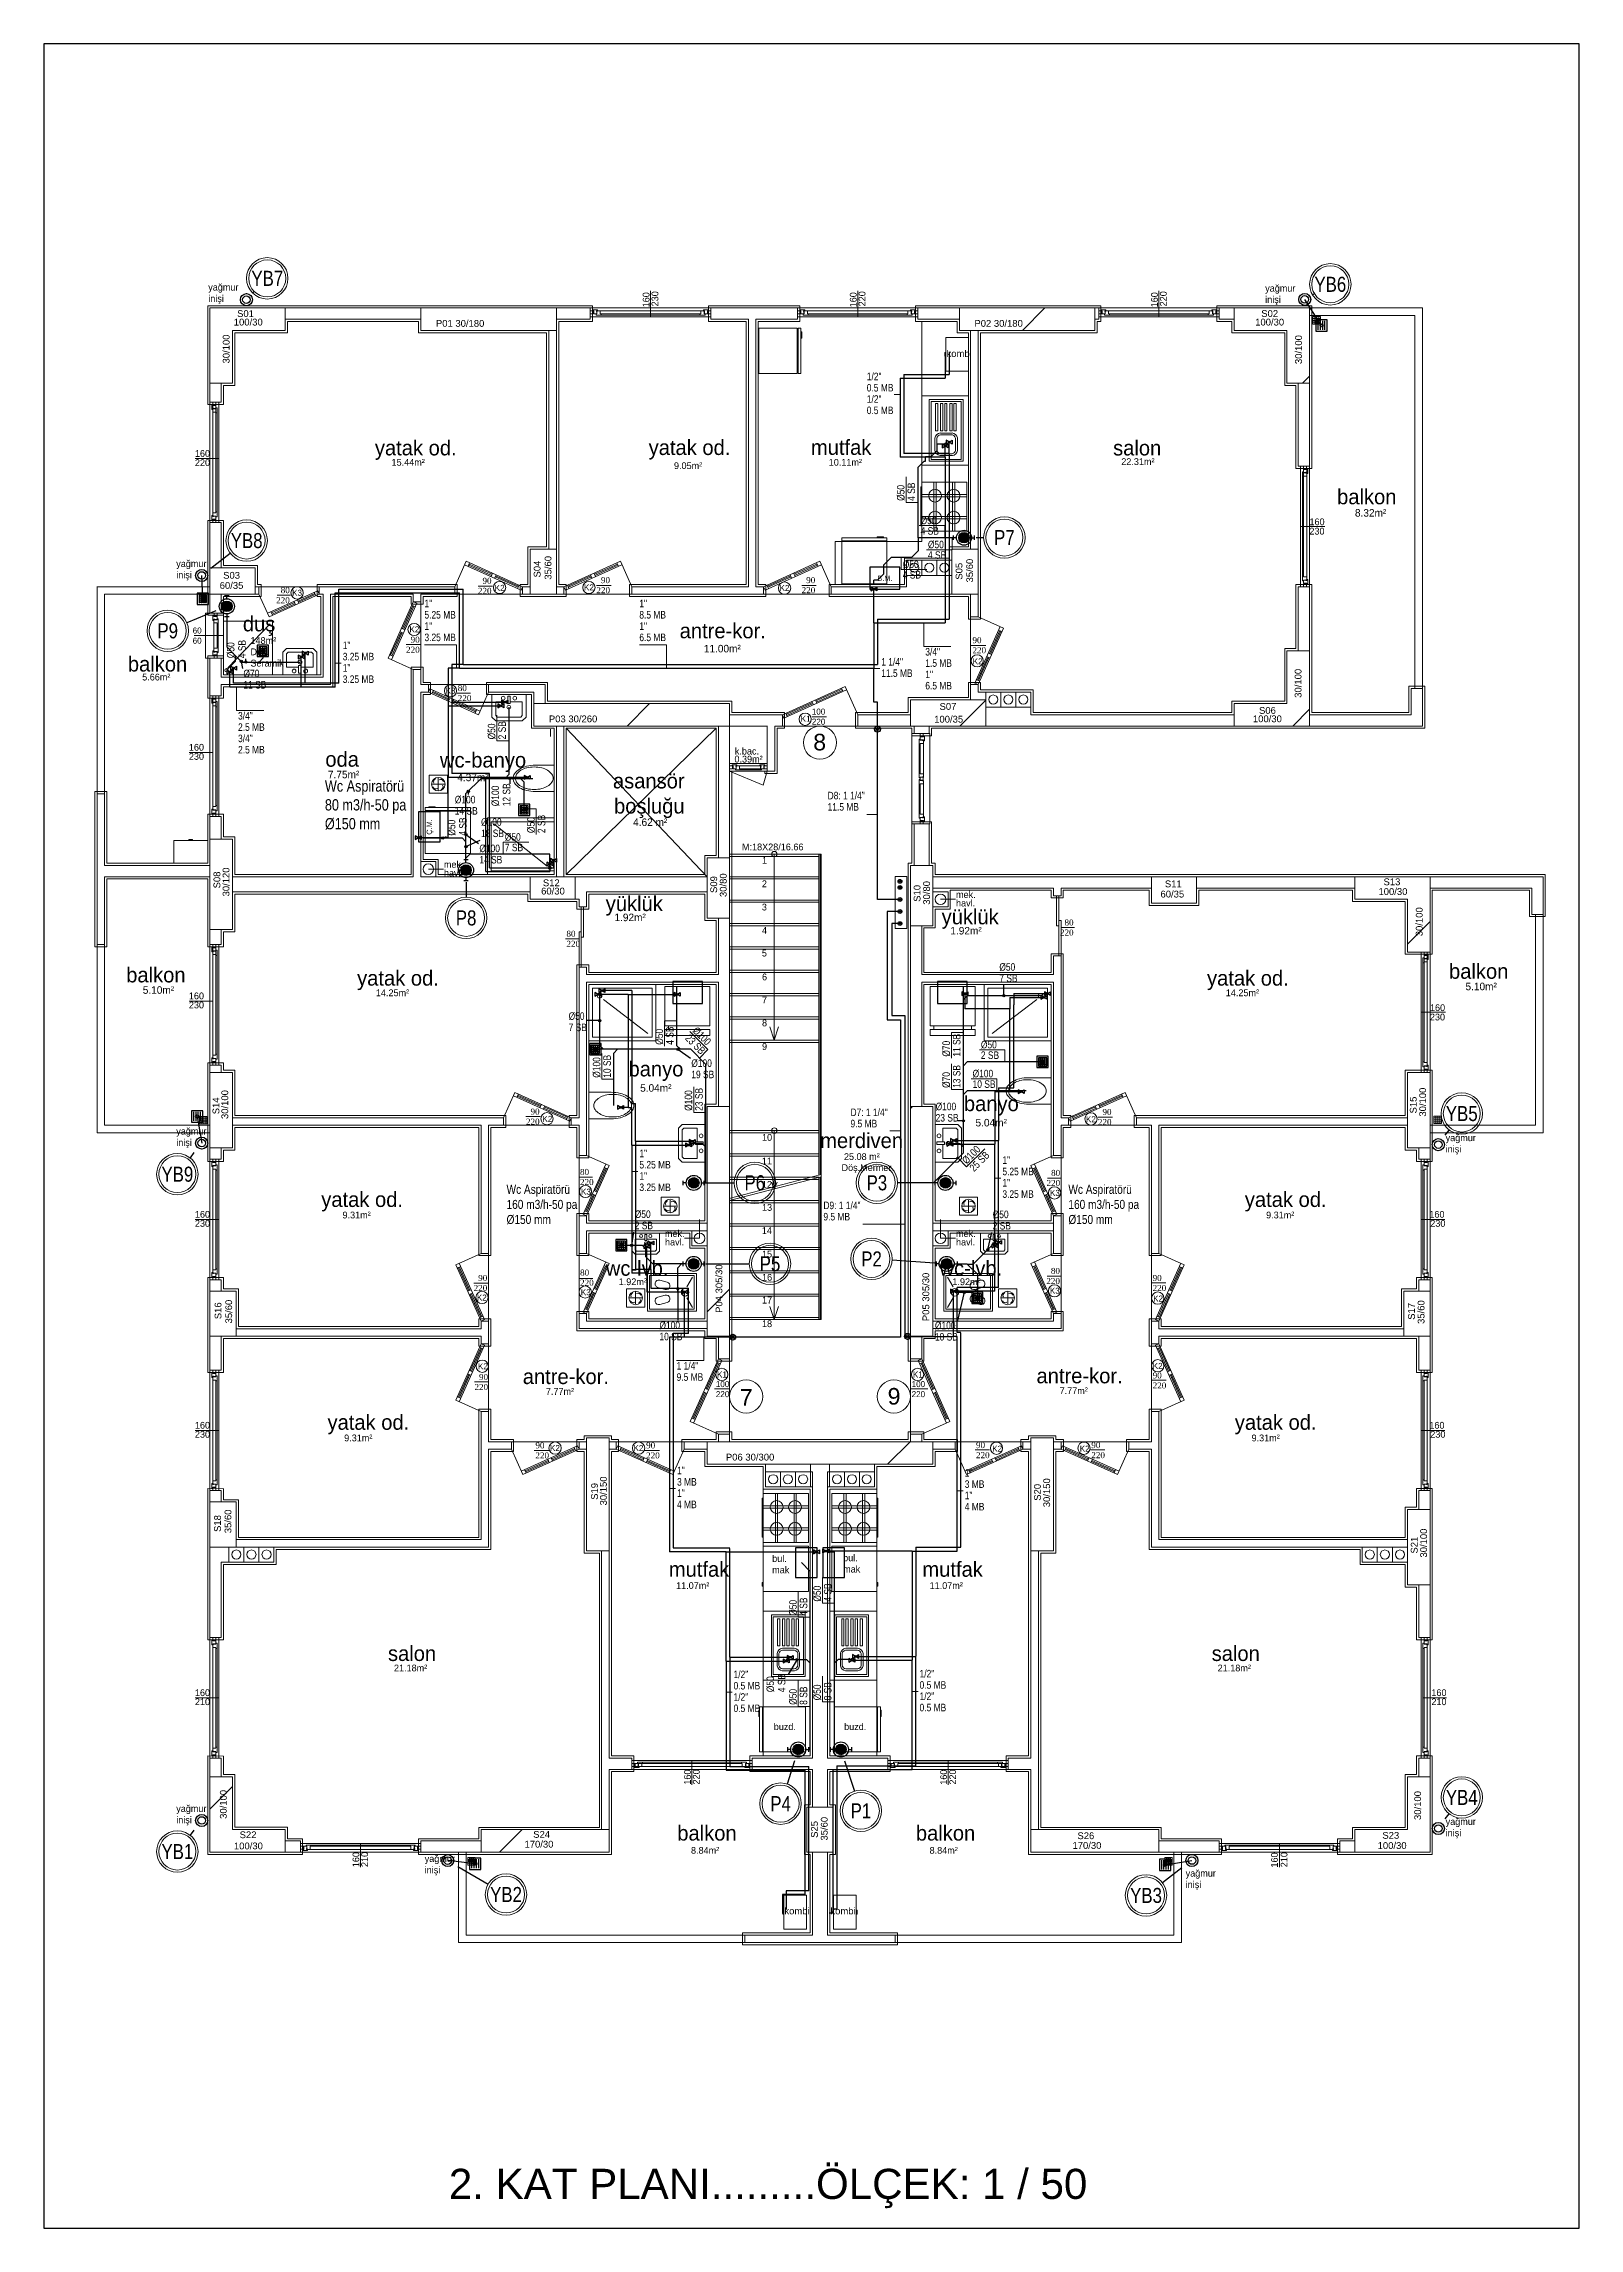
# Model space of a CAD drawing. Header units: centimetres. Extents: x 247352 to 270197, y -444050 to -441150.
# Drawn here: x 256617 to 258656, y -444050 to -441150 of the extents above; entities that cross this region are included whole.
import ezdxf
from ezdxf.enums import TextEntityAlignment as Align

# ---------------------------------------------------------------- set-up
doc = ezdxf.new("R2010")
doc.units = ezdxf.units.CM
doc.linetypes.add('DASHED', pattern=[1.524, 1.27, -0.254])
for name, color, linetype, lineweight in [('ROTAS-MIMARI', 8, 'Continuous', 13), ('ROTAS-MIMARI-YAZI', 8, 'Continuous', 13), ('ROTAS-SIHHI-CIHAZ-YAZI', 1, 'Continuous', 13), ('ROTAS-SIHHI-HAVALANDIRMA-SEMBOL', 30, 'Continuous', 13), ('ROTAS-SIHHI-HAVALANDIRMA-YAZI', 30, 'Continuous', 9), ('ROTAS-SIHHI-KOLON-NO', 6, 'Continuous', 18), ('ROTAS-SIHHI-PIS-SU-CAP', 211, 'Continuous', 18), ('ROTAS-SIHHI-SAYAC', 5, 'Continuous', 18), ('ROTAS-SIHHI-TEMIZ-SU-CAP', 101, 'Continuous', 18), ('ROTAS-SIHHI-YAGMUR-NO', 3, 'Continuous', 18)]:
    doc.layers.add(name, color=color, linetype=linetype, lineweight=lineweight)
for name, color, linetype in [('ROTAS-PAFTA', 144, 'Continuous'), ('ROTAS-PAFTA-YAZI', 7, 'Continuous'), ('ROTAS-SEMBOL-KILAVUZ', 9, 'Continuous'), ('ROTAS-SIHHI-PIS-SU', 6, 'Continuous'), ('ROTAS-SIHHI-SEMBOL', 5, 'Continuous'), ('ROTAS-SIHHI-SICAK-SU', 1, 'DASHED'), ('ROTAS-SIHHI-SOGUK-SU', 5, 'Continuous'), ('ROTAS-SIHHI-YAGMUR', 3, 'Continuous')]:
    doc.layers.add(name, color=color, linetype=linetype)
doc.styles.add('arial_1_18', font='arial.ttf', dxfattribs={"height": 0.2})
doc.styles.add('ROTAS-YAZI', font='arial.ttf')
pattern_1 = [(45, (11759398.05, -21881944.5), (-441.941738, 441.941738), []), (45, (11759840, -21881944.5), (-441.941738, 441.941738), [781.25, -156.25, 0, -156.25])]

msp = doc.modelspace()

# ---------------------------------------------------------------- texts
at = {"layer": 'ROTAS-MIMARI-YAZI', "ltscale": 0.03}
for s, p in [('160', (257421.4, -441500)), ('230', (257433.1, -441498.7)), ('160', (257696.4, -441500)), ('220', (257708.1, -441498.7)), ('160', (258096.4, -441500)), ('220', (258108.1, -441498.7)), ('160', (257476.3, -443461.1)), ('220', (257488, -443460.8)), ('160', (257816.5, -443461.2)), ('220', (257828.5, -443461)), ('160', (257036.1, -443570.6)), ('210', (257047.6, -443570.4)), ('160', (258255.7, -443571.1)), ('210', (258268.5, -443570.7))]:
    msp.add_text(s, height=9, rotation=90, dxfattribs=at).set_placement(p)
at = {"layer": 'ROTAS-MIMARI-YAZI', "ltscale": 0.03, "style": 'arial_1_18'}
for s, height, p in [('100/30', 9, (256869.4, -441524.1)), ('S01', 9, (256873.8, -441512.8)), ('P01 30/180', 9, (257137.8, -441525.8)), ('P02 30/180', 9, (257852.8, -441525.8)), ('100/30', 9, (258225.6, -441524.1)), ('S02', 9, (258233.7, -441512.7)), ('kombi', 9, (257815.8, -441565.9)), ('60/35', 9, (256850.7, -441873.7)), ('S03', 9, (256855.3, -441860.2)), ('P03 30/260', 9, (257287.8, -442050.8)), ('100/35', 9, (257799.4, -442051.2)), ('S07', 9, (257806.5, -442034.3)), ('100/30', 9, (258222.6, -442050.7)), ('S06', 9, (258230.7, -442039.6)), ('8', 22, (257638.8, -442088.1)), ('60/30', 9, (257277.5, -442279.4)), ('S12', 9, (257279.8, -442268.4)), ('60/35', 9, (258099.9, -442283.4)), ('S11', 9, (258105.7, -442269.8)), ('100/30', 9, (258389.3, -442280)), ('S13', 9, (258396, -442267.1)), ('7', 22, (257541.3, -442957.9)), ('9', 22, (257737.6, -442956.5)), ('P06 30/300', 9, (257522.8, -443030.8)), ('S22', 9, (256877.2, -443532.1)), ('S24', 9, (257267, -443531.6)), ('S26', 9, (257989.6, -443533.4)), ('S23', 9, (258394.5, -443532.9)), ('100/30', 9, (256869.6, -443546.9)), ('170/30', 9, (257255.4, -443544.6)), ('170/30', 9, (257983, -443546.3)), ('100/30', 9, (258388.2, -443546.4)), ('kombi', 9, (257600.5, -443633.2)), ('kombi', 9, (257661.6, -443633.2))]:
    msp.add_text(s, height=height, dxfattribs=at).set_placement(p)
for s, p in [('30/100', (256863.8, -441574.5)), ('30/100', (258287.7, -441575.3)), ('S04', (257276.7, -441858.6)), ('35/60', (257291.2, -441861.5)), ('S05', (257836.9, -441861.5)), ('35/60', (257851, -441865.2)), ('30/100', (258287.1, -442018.3)), ('S08', (256851.5, -442271.3)), ('30/120', (256863.6, -442282)), ('S09', (257511.2, -442277.4)), ('30/80', (257523.8, -442282.8)), ('S10', (257781.2, -442289.1)), ('30/80', (257793.8, -442293)), ('30/100', (258447.9, -442334.8)), ('30/100', (256862, -442577.5)), ('30/100', (258452.5, -442574.3)), ('S14', (256850.2, -442571.2)), ('S15', (258440, -442570.1)), ('P04 305/30', (257518.1, -442834.8)), ('P05 305/30', (257792.8, -442845.8)), ('S16', (256853, -442843.2)), ('35/60', (256867.2, -442848.8)), ('S17', (258437.6, -442844)), ('35/60', (258450.4, -442849.5)), ('S19', (257352.9, -443083)), ('30/150', (257364.7, -443090.4)), ('30/150', (257953.3, -443092.8)), ('S20', (257941, -443084.2)), ('S18', (256852.3, -443125.6)), ('35/60', (256866.2, -443127.3)), ('S21', (258441.3, -443154.3)), ('30/100', (258453.7, -443159.6)), ('30/100', (256860, -443506.5)), ('30/100', (258445.9, -443508)), ('S25', (257644.9, -443531.7)), ('35/60', (257657.9, -443535.3))]:
    msp.add_text(s, height=9, rotation=90, dxfattribs=at).set_placement(p)
at = {"layer": 'ROTAS-MIMARI-YAZI', "ltscale": 0.03}
for s, height, p in [('160', 9, (256817.8, -441698.5)), ('220', 9, (256817.8, -441710.6)), ('160', 9, (258297.7, -441789.2)), ('230', 9, (258297.6, -441801.6)), ('60', 8, (256814.8, -441933)), ('60', 8, (256814.8, -441946.4)), ('230', 9, (256809.8, -442100.6)), ('160', 9, (256809.8, -442088.5)), ('M:18X28/16.66', 9, (257544.2, -442220.8)), ('mek.', 9, (257148.4, -442244)), ('havl.', 9, (257148.4, -442255.3)), ('1', 9, (257570.8, -442238.6)), ('2', 9, (257570.6, -442269.7)), ('mek.', 9, (257828.4, -442284)), ('3', 9, (257570.6, -442300.6)), ('havl.', 9, (257828.4, -442295.3)), ('4', 9, (257570.8, -442331.5)), ('5', 9, (257570.6, -442361.7)), ('6', 9, (257570.8, -442393.3)), ('230', 9, (256809.8, -442430.6)), ('160', 9, (256809.8, -442418.5)), ('7', 9, (257570.8, -442423.9)), ('8', 9, (257570.8, -442454.4)), ('230', 9, (258457.6, -442446.6)), ('160', 9, (258457.7, -442434.2)), ('9', 9, (257570.8, -442485.7)), ('10', 9, (257570.8, -442606.4)), ('11', 9, (257570.6, -442637.7)), ('12', 9, (257570.6, -442668.8)), ('230', 9, (256817.8, -442720.5)), ('160', 9, (256817.8, -442708.5)), ('13', 9, (257570.8, -442699.3)), ('160', 9, (258456.9, -442708.5)), ('230', 9, (258458.1, -442720.5)), ('mek.', 9, (257441.9, -442734)), ('havl.', 9, (257442, -442745.3)), ('14', 9, (257570.6, -442730)), ('mek.', 9, (257828.4, -442734)), ('havl.', 9, (257828.4, -442745.3)), ('15', 9, (257570.8, -442761.3)), ('16', 9, (257570.8, -442792.1)), ('17', 9, (257570.8, -442822.4)), ('18', 9, (257570.8, -442853.7)), ('230', 9, (256817.8, -443000.5)), ('160', 9, (256817.8, -442988.5)), ('160', 9, (258456.9, -442988.5)), ('230', 9, (258458.1, -443000.5)), ('210', 9, (256817.8, -443355.5)), ('160', 9, (256817.8, -443343.5)), ('210', 9, (258459.6, -443355.5)), ('160', 9, (258459.6, -443343.5))]:
    msp.add_text(s, height=height, dxfattribs=at).set_placement(p)
for s, width, insert, char_height, attachment_point in [('yağmur\\Pinişi', 115.95, (256835.5, -441495.5), 9, 7), ('yağmur\\Pinişi', 115.95, (258238.9, -441496.9), 9, 7), ('yatak od.', 237.649, (257165.3, -441676.5), 20, 3), ('yatak od.', 237.649, (257528.8, -441676), 20, 3), ('mutfak', 237.649, (257716, -441675.8), 20, 3), ('salon', 237.649, (258100.9, -441676.6), 20, 3), ('15.44m²', 64.717, (257078.9, -441701.2), 9, 1), ('9.05m²', 64.717, (257453.9, -441705.7), 9, 1), ('10.11m²', 64.717, (257659.4, -441701.2), 9, 1), ('22.31m²', 64.717, (258047.8, -441700.3), 9, 1), ('balkon', 237.649, (258413.2, -441741.4), 20, 3), ('8.32m²', 64.717, (258399.7, -441767.8), 10, 3), ('yağmur\\Pinişi', 115.95, (256793, -441862.5), 9, 7), ('duş', 237.649, (256924.6, -441910.1), 20, 3), ('antre-kor.', 237.649, (257575.9, -441919.3), 20, 3), ('148m²\\PDöş. Seramik', 64.717, (256891.6, -441937.8), 9, 1), ('11.00m²', 64.717, (257542.6, -441948), 10, 3), ('balkon', 237.649, (256807.6, -441963.4), 20, 3), ('5.66m²', 64.717, (256747.8, -441986.3), 9, 1), ('oda', 237.649, (257035.6, -442089.8), 20, 3), ('wc-banyo', 237.649, (257257.6, -442090.9), 20, 3), ('7.75m²', 64.717, (257036.1, -442115.1), 10, 3), ('4.37m²', 64.717, (257207.8, -442119), 10, 3), ('asansör \\Pboşluğu', 237.649, (257468, -442118.6), 20, 3), ('4.62 m²', 64.717, (257445, -442178.4), 10, 3), ('yüklük', 237.649, (257439.1, -442281.4), 20, 3), ('1.92m²', 64.717, (257416.5, -442304.8), 10, 3), ('yüklük', 237.649, (257885.1, -442299), 20, 3), ('1.92m²', 64.717, (257862.5, -442322.5), 10, 3), ('balkon', 237.649, (256805.4, -442376.1), 20, 3), ('yatak od.', 237.649, (257141.7, -442380.4), 20, 3), ('yatak od.', 237.649, (258270.2, -442380.4), 20, 3), ('balkon', 237.649, (258561.8, -442371.3), 20, 3), ('5.10m²', 64.717, (256790.2, -442401.2), 10, 3), ('14.25m²', 64.717, (257058.1, -442405.4), 9, 1), ('14.25m²', 64.717, (258186.6, -442405.4), 9, 1), ('5.10m²', 64.717, (258546.5, -442396.5), 10, 3), ('banyo', 237.649, (257466.4, -442500.9), 20, 3), ('5.04m²', 64.717, (257450.6, -442531.2), 10, 3), ('banyo', 237.649, (257911.7, -442547), 20, 3), ('yağmur\\Pinişi', 115.95, (256793, -442615.9), 9, 7), ('merdiven', 237.649, (257758, -442596), 20, 3), ('5.04m²', 64.717, (257895.9, -442577.3), 10, 3), ('yağmur\\Pinişi', 115.95, (258478.5, -442624.6), 9, 7), ('25.08 m²', 213.603, (257679.6, -442622.9), 9, 1), ('yatak od.', 237.649, (257094.1, -442674.2), 20, 3), ('yatak od.', 237.649, (258320.4, -442674.2), 20, 3), ('9.31m²', 64.717, (257013.8, -442700.4), 9, 1), ('9.31m²', 64.717, (258240.1, -442700.4), 9, 1), ('wc-lvb.', 237.649, (257446.6, -442765.5), 20, 3), ('wc-lvb.', 237.649, (257889.7, -442765.5), 20, 3), ('1.92m²', 64.717, (257380.5, -442789), 9, 1), ('1.92m²', 64.717, (257823.6, -442789), 9, 1), ('antre-kor.', 237.649, (257367.6, -442909.3), 20, 3), ('antre-kor.', 237.649, (258049.7, -442908.3), 20, 3), ('7.77m²', 64.717, (257283.8, -442934.6), 9, 1), ('7.77m²', 64.717, (257965.9, -442933.7), 9, 1), ('yatak od.', 237.649, (257102.4, -442970), 20, 3), ('yatak od.', 237.649, (258307.1, -442970), 20, 3), ('9.31m²', 64.717, (257016, -442996.3), 9, 1), ('9.31m²', 64.717, (258220.8, -442996.3), 9, 1), ('mutfak', 237.649, (257527.3, -443165.1), 20, 3), ('bul. mak', 34.815, (257584.3, -443180.6), 9, 7), ('bul. mak', 34.815, (257678.5, -443179.6), 9, 7), ('mutfak', 237.649, (257864, -443165.1), 20, 3), ('11.07m²', 64.717, (257456.7, -443192.3), 9, 1), ('11.07m²', 64.717, (257793.3, -443192.3), 9, 1), ('salon', 237.649, (257138.1, -443276.9), 20, 3), ('salon', 237.649, (258231.8, -443276.9), 20, 3), ('21.18m²', 64.717, (257082.1, -443301.7), 9, 1), ('21.18m²', 64.717, (258175.8, -443301.7), 9, 1), ('buzd.', 34.815, (257615.8, -443379.6), 9, 3), ('buzd.', 34.815, (257679.8, -443379.6), 9, 1), ('yağmur\\Pinişi', 115.95, (256793, -443515.1), 9, 7), ('balkon', 237.649, (257537.1, -443515.3), 20, 3), ('balkon', 237.649, (257853.9, -443515.3), 20, 3), ('yağmur\\Pinişi', 115.95, (258478.5, -443532.3), 9, 7), ('yağmur\\Pinişi', 115.95, (257122.9, -443581.6), 9, 7), ('8.84m²', 64.717, (257476.5, -443543.8), 9, 1), ('8.84m²', 64.717, (257793.3, -443543.8), 9, 1), ('yağmur\\Pinişi', 115.95, (258133.3, -443600.9), 9, 7)]:
    msp.add_mtext_dynamic_manual_height_columns(s, width=width, gutter_width=45, heights=[0], dxfattribs=dict(at, insert=insert, char_height=char_height, attachment_point=attachment_point))
for s, insert, char_height, width, attachment_point in [('{\\fTimes New Roman|b0|i0|c162|p18;80\\P220}', (256943.8, -441871.4), 8, 23.511, 3), ('{\\fTimes New Roman|b0|i0|c162|p18;90\\P220}', (257211.7, -441859), 8, 23.511, 3), ('K2', (257215.9, -441876.4), 8, 23.892, 7), ('K2', (257334.4, -441875.8), 8, 23.892, 7), ('{\\fTimes New Roman|b0|i0|c162|p18;90\\P220}', (257369, -441858.1), 8, 23.511, 3), ('K2', (257594.1, -441876.5), 8, 23.892, 7), ('{\\fTimes New Roman|b0|i0|c162|p18;90\\P220}', (257641.5, -441858.1), 8, 23.511, 3), ('K3', (256960, -441874.9), 8, 23.892, 3), ('K2', (257115.8, -441931.5), 8, 23.892, 9), ('{\\fTimes New Roman|b0|i0|c162|p18;90\\P220}', (257116.3, -441958.6), 8, 23.511, 9), ('{\\fTimes New Roman|b0|i0|c162|p18;90\\P220}', (257850.2, -441937.8), 8, 23.511, 1), ('K2', (257850.6, -441965.8), 8, 23.892, 1), ('K3', (257150.7, -442004.9), 8, 23.892, 1), ('{\\fTimes New Roman|b0|i0|c162|p18;80\\P220}', (257166.8, -442001.4), 8, 23.511, 1), ('K1', (257622.2, -442050.2), 8, 23.892, 7), ('100\\P220', (257654.8, -442032.6), 8, 23.511, 3), ('0.39m²', (257534.2, -442095.2), 9, 161.385, 1), ('k.bac.', (257534.7, -442084.6), 9, 163.303, 1), ('{\\fTimes New Roman|b0|i0|c162|p18;80\\P220}', (257311.1, -442349), 8, 23.511, 7), ('{\\fTimes New Roman|b0|i0|c162|p18;80\\P220}', (257984.5, -442334), 8, 23.511, 9), ('{\\fTimes New Roman|b0|i0|c162|p18;90\\P220}', (257275.5, -442585.1), 8, 23.511, 9), ('{\\fTimes New Roman|b0|i0|c162|p18;90\\P220}', (258034.9, -442564.1), 8, 23.511, 3), ('K2', (257292.3, -442581.3), 8, 23.892, 9), ('K2', (258000.9, -442581.8), 8, 23.892, 7), ('Döş.Mermer\\P  \\P  ', (257676.4, -442637.5), 9, 163.303, 1), ('{\\fTimes New Roman|b0|i0|c162|p18;80\\P220}', (257966.7, -442645), 8, 23.511, 3), ('K3', (257966.3, -442671.5), 8, 23.892, 3), ('{\\fTimes New Roman|b0|i0|c162|p18;90\\P220}', (257206, -442784.4), 8, 23.511, 3), ('{\\fTimes New Roman|b0|i0|c162|p18;80\\P220}', (257966.4, -442775.1), 8, 23.511, 3), ('{\\fTimes New Roman|b0|i0|c162|p18;90\\P220}', (258089.4, -442784.4), 8, 23.511, 1), ('K2', (257192.2, -442818.5), 8, 23.892, 7), ('K3', (257966.1, -442801.4), 8, 23.892, 3), ('K2', (258090.2, -442811.8), 8, 23.892, 1), ('{\\fTimes New Roman|b0|i0|c162|p18;90\\P220}', (257207.1, -442937.4), 8, 23.511, 9), ('K2', (257206.7, -442909.7), 8, 23.892, 9), ('K1', (257524.2, -442912.6), 8, 23.892, 3), ('K1', (257784.2, -442912.6), 8, 23.892, 3), ('{\\fTimes New Roman|b0|i0|c162|p18;90\\P220}', (258089.5, -442935.3), 8, 23.511, 7), ('K2', (258089.6, -442909.2), 8, 23.892, 7), ('100\\P220', (257509.5, -442946.8), 8, 23.511, 7), ('100\\P220', (257769.5, -442946.8), 8, 23.511, 7), ('{\\fTimes New Roman|b0|i0|c162|p18;90\\P220}', (257269.9, -443006.7), 8, 23.511, 1), ('K2', (257289.3, -443010.2), 8, 23.892, 1), ('K2', (257400.2, -443010.2), 8, 23.892, 1), ('{\\fTimes New Roman|b0|i0|c162|p18;90\\P220}', (257416.9, -443006.7), 8, 23.511, 1), ('{\\fTimes New Roman|b0|i0|c162|p18;90\\P220}', (257854.9, -443027.8), 8, 23.511, 7), ('K2', (257889.6, -443011), 8, 23.892, 3), ('K2', (258005.8, -443011), 8, 23.892, 3), ('{\\fTimes New Roman|b0|i0|c162|p18;90\\P220}', (258008, -443027.8), 8, 23.511, 7)]:
    msp.add_mtext(s, dxfattribs=dict(at, insert=insert, char_height=char_height, width=width, attachment_point=attachment_point))
at = {"layer": 'ROTAS-MIMARI-YAZI', "ltscale": 0.03, "char_height": 8, "attachment_point": 1, "rotation": 0}
for s, insert, width in [('{\\fTimes New Roman|b0|i0|c162|p18;80\\P220}', (257329.1, -442643.7), 23.511), ('K3', (257330.5, -442669.9), 23.892), ('{\\fTimes New Roman|b0|i0|c162|p18;80\\P220}', (257329.2, -442777.3), 23.511), ('K3', (257330.2, -442803.4), 23.892)]:
    msp.add_mtext(s, dxfattribs=dict(at, insert=insert, width=width))
at = {"layer": 'ROTAS-PAFTA-YAZI', "style": 'ROTAS-YAZI'}
msp.add_text('2. KAT PLANI.........ÖLÇEK: 1 / 50', height=40, dxfattribs=at).set_placement((257155, -444011))
at = {"layer": 'ROTAS-SIHHI-CIHAZ-YAZI', "style": 'ROTAS-YAZI', "width": 0.8}
msp.add_text('B.M.', height=7, dxfattribs=at).set_placement((257733.9, -441859.6), align=Align.MIDDLE_CENTER)
msp.add_text('Ç.M.', height=7, rotation=90, dxfattribs=at).set_placement((257129, -442189.8), align=Align.MIDDLE_CENTER)
at = {"layer": 'ROTAS-SIHHI-HAVALANDIRMA-YAZI', "style": 'ROTAS-YAZI', "width": 0.8}
for s, height, p in [('Wc Aspiratörü', 15, (256990.4, -442142.9)), ('80 m3/h-50 pa', 15, (256990.4, -442167.9)), ('Ø150 mm', 15, (256990.4, -442192.9)), ('Wc Aspiratörü', 12, (257231.6, -442676.8)), ('160 m3/h-50 pa', 12, (257231.6, -442696.8)), ('Wc Aspiratörü', 12, (257977.6, -442676.8)), ('160 m3/h-50 pa', 12, (257977.6, -442696.8)), ('Ø150 mm', 12, (257231.6, -442716.8)), ('Ø150 mm', 12, (257977.6, -442716.8))]:
    msp.add_text(s, height=height, dxfattribs=at).set_placement(p)

# ---------------------------------------------------------------- blocks, each defined once
blk = doc.blocks.new('ROTAS-S2-PIS-KOLON')
h = blk.add_hatch(color=6)
edge = h.paths.add_edge_path()
edge.add_arc((0, 0), 7, 0, 360)
at = {"color": 30}
for p, q in [((-10, 0), (-14, 0)), ((10, 0), (14, 0))]:
    blk.add_line(p, q, dxfattribs=at)
at = {"color": 1}
for points in [[(-14, -3), (-14, 3)], [(14, -3), (14, 3)]]:
    blk.add_lwpolyline(points, dxfattribs=at)
at = {"color": 30}
blk.add_circle((0, 0), 10, dxfattribs=at)
at = {"color": 6}
blk.add_circle((0, 0), 7, dxfattribs=at)
at = {"style": 'ROTAS-YAZI', "flags": 1}
blk.add_attdef('NO', (0, 0), '', height=5, dxfattribs=at)
blk = doc.blocks.new('ROTAS-S2-YER-SUZGECI')
for p, q in [((-5.5, 3), (5.5, 3)), ((-5.5, 0), (5.5, 0)), ((-3, -5.5), (-3, 5.5)), ((0, -5.5), (0, 5.5)), ((3, -5.5), (3, 5.5)), ((-5.5, -3), (5.5, -3))]:
    blk.add_line(p, q)
for points in [[(-7.5, -7.5), (7.5, -7.5), (7.5, 7.5), (-7.5, 7.5)], [(-5.5, -5.5), (5.5, -5.5), (5.5, 5.5), (-5.5, 5.5)]]:
    blk.add_lwpolyline(points, close=True)
blk.add_circle((0, 0), 2)
blk = doc.blocks.new('ROTAS-S2-TEMIZ-GIRIS')
for radius in [4, 2]:
    blk.add_circle((0, 0), radius)
blk = doc.blocks.new('ROTAS-S2-KURESEL-VANA')
blk.add_lwpolyline([(-4, -2.5), (4, 2.5), (4, -2.5), (-4, 2.5)], close=True)
blk.add_circle((0, 0), 1.2)
blk = doc.blocks.new('ROTAS-S2-BALKON-SUZGECI')
for p, q in [((-4.5, -6), (-4.5, 6)), ((-1.5, -6), (-1.5, 6)), ((1.5, -6), (1.5, 6)), ((4.5, -6), (4.5, 6))]:
    blk.add_line(p, q)
blk.add_lwpolyline([(-7.5, -7.5), (7.5, -7.5), (7.5, 7.5), (-7.5, 7.5)], close=True)
blk.add_circle((0, 0), 2)
blk = doc.blocks.new('ROTAS-S2-KOLON-YAGMUR')
at = {"color": 3}
for radius in [8, 5]:
    blk.add_circle((0, 0), radius, dxfattribs=at)
blk = doc.blocks.new('ROTAS-S2-ASPIRATOR')
for q in [(-8, 0), (0, 8), (8, 0), (0, -8)]:
    blk.add_line((0, 0), q)
blk.add_lwpolyline([(-12, -12), (12, -12), (12, 12), (-12, 12)], close=True)
blk.add_circle((0, 0), 9)
for centre, start, end in [((-2.3, 3.3), 110, 210), ((3.3, 2.3), 20, 120), ((-3.3, -2.3), 200, 300), ((2.3, -3.3), 290, 390)]:
    blk.add_arc(centre, 4, start, end)
blk = doc.blocks.new('ROTAS-S2-TS-KOLON')
for radius in [2.5, 0.8]:
    blk.add_circle((0, 0), radius)
blk = doc.blocks.new('ROTAS-S2-KOLON-NO')
at = {"color": 1}
for radius in [27.5, 24.5]:
    blk.add_circle((0, 0), radius, dxfattribs=at)
at = {"color": 6, "style": 'ROTAS-YAZI', "width": 0.8}
blk.add_attdef('NO', text='', height=20, dxfattribs=at).set_placement((0, 0), align=Align.MIDDLE_CENTER)
blk = doc.blocks.new('ROTAS-S2-KOLON-NO-YAGMUR')
at = {"color": 1}
for radius in [27.5, 24.5]:
    blk.add_circle((0, 0), radius, dxfattribs=at)
at = {"color": 3, "style": 'ROTAS-YAZI', "width": 0.8}
blk.add_attdef('NO', text='', height=20, dxfattribs=at).set_placement((0, 0), align=Align.MIDDLE_CENTER)
blk = doc.blocks.new('ROTAS-S2-TS-CAP2')
at = {"style": 'ROTAS-YAZI', "width": 0.8}
for tag, p in [('C1', (0, 15)), ('M1', (0, 0))]:
    blk.add_attdef(tag, p, '', height=10, dxfattribs=at)
blk = doc.blocks.new('ROTAS-S2-PS-CAP-A')
for p, q in [((0, 0), (0, -16)), ((0, -16), (34, -16))]:
    blk.add_line(p, q)
at = {"style": 'ROTAS-YAZI', "width": 0.8}
for tag, p in [('SB', (2, -28)), ('CAP', (2, -14))]:
    blk.add_attdef(tag, p, '', height=10, dxfattribs=at)
blk = doc.blocks.new('ROTAS-S2-PS-CAP-UL')
for p, q in [((0, 16), (-34, 16)), ((0, 0), (0, 16))]:
    blk.add_line(p, q)
at = {"style": 'ROTAS-YAZI', "width": 0.8}
for tag, p in [('SB', (-32, 4)), ('CAP', (-32, 18))]:
    blk.add_attdef(tag, p, '', height=10, dxfattribs=at)
blk = doc.blocks.new('ROTAS-S2-PS-CAP-AL')
for p, q in [((0, 0), (0, -16)), ((0, -16), (-34, -16))]:
    blk.add_line(p, q)
at = {"style": 'ROTAS-YAZI', "width": 0.8}
for tag, p in [('SB', (-32, -28)), ('CAP', (-32, -14))]:
    blk.add_attdef(tag, p, '', height=10, dxfattribs=at)
blk = doc.blocks.new('ROTAS-S2-PS-CAP-U')
for p, q in [((0, 0), (0, 16)), ((0, 16), (34, 16))]:
    blk.add_line(p, q)
at = {"style": 'ROTAS-YAZI', "width": 0.8}
for tag, p in [('SB', (2, 4)), ('CAP', (2, 18))]:
    blk.add_attdef(tag, p, '', height=10, dxfattribs=at)
blk = doc.blocks.new('ROTAS-S2-TS-CAP4')
at = {"style": 'ROTAS-YAZI', "width": 0.8}
for tag, p in [('C1', (0, 45)), ('M1', (0, 30)), ('C2', (0, 15)), ('M2', (0, 0))]:
    blk.add_attdef(tag, p, '', height=10, dxfattribs=at)

# ---------------------------------------------------------------- hatches: boundary and pattern name
at = {"layer": 'ROTAS-MIMARI', "ltscale": 0.03}
h = msp.add_hatch(dxfattribs=at)
h.set_pattern_fill('ANSI35', color=256, scale=50, style=0)
h.set_pattern_definition(pattern_1)
h.paths.add_polyline_path([(256937.8, -441500.8), (256837.8, -441500.8), (256837.8, -441600.8), (256867.8, -441600.8), (256867.8, -441530.8), (256937.8, -441530.8)])
h.paths.add_polyline_path([(256866.3, -441576.8), (256866.3, -441533.7), (256852.4, -441533.7), (256852.4, -441576.8)], flags=24)
h.paths.add_polyline_path([(256867, -441526.6), (256910.2, -441526.6), (256910.2, -441512.6), (256867, -441512.6)], flags=24)
h.paths.add_polyline_path([(256871.4, -441515.3), (256898.5, -441515.3), (256898.5, -441501.4), (256871.4, -441501.4)], flags=24)
h = msp.add_hatch(dxfattribs=at)
h.set_pattern_fill('ANSI35', color=256, scale=50, style=0)
h.set_pattern_definition(pattern_1)
h.paths.add_polyline_path([(257297.8, -441500.8), (257117.8, -441500.8), (257117.8, -441530.8), (257297.8, -441530.8)])
h.paths.add_polyline_path([(257135.5, -441528.3), (257204.5, -441528.3), (257204.5, -441514.3), (257135.5, -441514.3)], flags=24)
h = msp.add_hatch(dxfattribs=at)
h.set_pattern_fill('ANSI35', color=256, scale=50, style=0)
h.set_pattern_definition(pattern_1)
h.paths.add_polyline_path([(258012.8, -441500.8), (257832.8, -441500.8), (257832.8, -441530.8), (258012.8, -441530.8)])
h.paths.add_polyline_path([(257850.5, -441528.3), (257919.5, -441528.3), (257919.5, -441514.3), (257850.5, -441514.3)], flags=24)
h = msp.add_hatch(dxfattribs=at)
h.set_pattern_fill('ANSI35', color=256, scale=50, style=0)
h.set_pattern_definition(pattern_1)
h.paths.add_polyline_path([(258297.8, -441500.8), (258197.8, -441500.8), (258197.8, -441530.8), (258267.8, -441530.8), (258267.8, -441600.8), (258297.8, -441600.8)])
h.paths.add_polyline_path([(258290.1, -441577.6), (258290.1, -441534.5), (258276.2, -441534.5), (258276.2, -441577.6)], flags=24)
h.paths.add_polyline_path([(258223.3, -441526.6), (258266.4, -441526.6), (258266.4, -441512.6), (258223.3, -441512.6)], flags=24)
h.paths.add_polyline_path([(258231.3, -441515.2), (258258.3, -441515.2), (258258.3, -441501.3), (258231.3, -441501.3)], flags=24)
h = msp.add_hatch(dxfattribs=at)
h.set_pattern_fill('ANSI35', color=256, scale=50, style=0)
h.set_pattern_definition(pattern_1)
h.paths.add_polyline_path([(257297.8, -441820.8), (257262.8, -441820.8), (257262.8, -441880.8), (257297.8, -441880.8)])
h.paths.add_polyline_path([(257293.7, -441863.8), (257293.7, -441827.7), (257279.8, -441827.7), (257279.8, -441863.8)], flags=24)
h.paths.add_polyline_path([(257279.2, -441860.9), (257279.2, -441833.9), (257265.2, -441833.9), (257265.2, -441860.9)], flags=24)
h = msp.add_hatch(dxfattribs=at)
h.set_pattern_fill('ANSI35', color=256, scale=50, style=0)
h.set_pattern_definition(pattern_1)
h.paths.add_polyline_path([(257857.8, -441820.8), (257822.8, -441820.8), (257822.8, -441880.8), (257857.8, -441880.8)])
h.paths.add_polyline_path([(257853.5, -441867.5), (257853.5, -441831.4), (257839.5, -441831.4), (257839.5, -441867.5)], flags=24)
h.paths.add_polyline_path([(257839.4, -441863.8), (257839.4, -441836.8), (257825.4, -441836.8), (257825.4, -441863.8)], flags=24)
h = msp.add_hatch(dxfattribs=at)
h.set_pattern_fill('ANSI35', color=256, scale=50, style=0)
h.set_pattern_definition(pattern_1)
h.paths.add_polyline_path([(256897.8, -441845.8), (256837.8, -441845.8), (256837.8, -441880.8), (256897.8, -441880.8)])
h.paths.add_polyline_path([(256848.4, -441876.2), (256884.5, -441876.2), (256884.5, -441862.2), (256848.4, -441862.2)], flags=24)
h.paths.add_polyline_path([(256853, -441862.7), (256880, -441862.7), (256880, -441848.7), (256853, -441848.7)], flags=24)
h = msp.add_hatch(dxfattribs=at)
h.set_pattern_fill('ANSI35', color=256, scale=50, style=0)
h.set_pattern_definition(pattern_1)
h.paths.add_polyline_path([(258297.8, -441955.8), (258267.8, -441955.8), (258267.8, -442025.8), (258197.8, -442025.8), (258197.8, -442055.8), (258297.8, -442055.8)])
h.paths.add_polyline_path([(258289.6, -442020.6), (258289.6, -441977.5), (258275.6, -441977.5), (258275.6, -442020.6)], flags=24)
h.paths.add_polyline_path([(258220.2, -442053.2), (258263.4, -442053.2), (258263.4, -442039.2), (258220.2, -442039.2)], flags=24)
h.paths.add_polyline_path([(258228.4, -442042), (258255.4, -442042), (258255.4, -442028.1), (258228.4, -442028.1)], flags=24)
h = msp.add_hatch(dxfattribs=at)
h.set_pattern_fill('ANSI35', color=256, scale=50, style=0)
h.set_pattern_definition(pattern_1)
h.paths.add_polyline_path([(257527.8, -442025.8), (257267.8, -442025.8), (257267.8, -442055.8), (257527.8, -442055.8)])
h.paths.add_polyline_path([(257285.5, -442053.3), (257354.5, -442053.3), (257354.5, -442039.3), (257285.5, -442039.3)], flags=24)
h = msp.add_hatch(dxfattribs=at)
h.set_pattern_fill('ANSI35', color=256, scale=50, style=0)
h.set_pattern_definition(pattern_1)
h.paths.add_polyline_path([(257867.8, -442020.8), (257767.8, -442020.8), (257767.8, -442055.8), (257867.8, -442055.8)])
h.paths.add_polyline_path([(257797.1, -442053.7), (257840.2, -442053.7), (257840.2, -442039.7), (257797.1, -442039.7)], flags=24)
h.paths.add_polyline_path([(257804.1, -442036.8), (257831.2, -442036.8), (257831.2, -442022.9), (257804.1, -442022.9)], flags=24)
h = msp.add_hatch(dxfattribs=at)
h.set_pattern_fill('ANSI35', color=256, scale=50, style=0)
h.set_pattern_definition(pattern_1)
h.paths.add_polyline_path([(256867.8, -442205.8), (256837.8, -442205.8), (256837.8, -442325.8), (256867.8, -442325.8)])
h.paths.add_polyline_path([(256866.1, -442284.4), (256866.1, -442241.3), (256852.2, -442241.3), (256852.2, -442284.4)], flags=24)
h.paths.add_polyline_path([(256854, -442273.7), (256854, -442246.6), (256840, -442246.6), (256840, -442273.7)], flags=24)
h = msp.add_hatch(dxfattribs=at)
h.set_pattern_fill('ANSI35', color=256, scale=50, style=0)
h.set_pattern_definition(pattern_1)
h.paths.add_polyline_path([(257527.8, -442230.8), (257497.8, -442230.8), (257497.8, -442310.8), (257527.8, -442310.8)])
h.paths.add_polyline_path([(257526.3, -442285.1), (257526.3, -442249), (257512.3, -442249), (257512.3, -442285.1)], flags=24)
h.paths.add_polyline_path([(257513.6, -442279.7), (257513.6, -442252.7), (257499.7, -442252.7), (257499.7, -442279.7)], flags=24)
h = msp.add_hatch(dxfattribs=at)
h.set_pattern_fill('ANSI35', color=256, scale=50, style=0)
h.set_pattern_definition([(45, (11759398.05, -21882891.96), (-441.941738, 441.941738), []), (45, (11759840, -21882891.96), (-441.941738, 441.941738), [781.25, -156.25, 0, -156.25])])
h.paths.add_polyline_path([(257797.8, -442239.7), (257767.8, -442239.7), (257767.8, -442319.7), (257797.8, -442319.7)])
h.paths.add_polyline_path([(257796.3, -442294.1), (257796.3, -442258), (257782.3, -442258), (257782.3, -442294.1)], flags=24)
h.paths.add_polyline_path([(257783.6, -442288.7), (257783.6, -442261.7), (257769.7, -442261.7), (257769.7, -442288.7)], flags=24)
h = msp.add_hatch(dxfattribs=at)
h.set_pattern_fill('ANSI35', color=256, scale=50, style=0)
h.set_pattern_definition(pattern_1)
h.paths.add_polyline_path([(257322.8, -442255.8), (257262.8, -442255.8), (257262.8, -442285.8), (257322.8, -442285.8)])
h.paths.add_polyline_path([(257275.1, -442281.9), (257311.2, -442281.9), (257311.2, -442267.9), (257275.1, -442267.9)], flags=24)
h.paths.add_polyline_path([(257277.5, -442270.9), (257304.5, -442270.9), (257304.5, -442256.9), (257277.5, -442256.9)], flags=24)
h = msp.add_hatch(dxfattribs=at)
h.set_pattern_fill('ANSI35', color=256, scale=50, style=0)
h.set_pattern_definition(pattern_1)
h.paths.add_polyline_path([(258147.8, -442255.8), (258087.8, -442255.8), (258087.8, -442290.8), (258147.8, -442290.8)])
h.paths.add_polyline_path([(258097.5, -442285.9), (258133.7, -442285.9), (258133.7, -442271.9), (258097.5, -442271.9)], flags=24)
h.paths.add_polyline_path([(258103.4, -442272.3), (258130.4, -442272.3), (258130.4, -442258.3), (258103.4, -442258.3)], flags=24)
h = msp.add_hatch(dxfattribs=at)
h.set_pattern_fill('ANSI35', color=256, scale=50, style=0)
h.set_pattern_definition(pattern_1)
h.paths.add_polyline_path([(258457.8, -442255.8), (258357.8, -442255.8), (258357.8, -442285.8), (258427.8, -442285.8), (258427.8, -442355.8), (258457.8, -442355.8)])
h.paths.add_polyline_path([(258450.4, -442337.2), (258450.4, -442294), (258436.4, -442294), (258436.4, -442337.2)], flags=24)
h.paths.add_polyline_path([(258386.9, -442282.5), (258430, -442282.5), (258430, -442268.5), (258386.9, -442268.5)], flags=24)
h.paths.add_polyline_path([(258393.7, -442269.5), (258420.7, -442269.5), (258420.7, -442255.6), (258393.7, -442255.6)], flags=9)
h = msp.add_hatch(dxfattribs=at)
h.set_pattern_fill('ANSI35', color=256, scale=50, style=0)
h.set_pattern_definition(pattern_1)
h.paths.add_polyline_path([(256867.8, -442515.8), (256837.8, -442515.8), (256837.8, -442615.8), (256867.8, -442615.8)])
h.paths.add_polyline_path([(256864.5, -442579.9), (256864.5, -442536.7), (256850.5, -442536.7), (256850.5, -442579.9)], flags=24)
h.paths.add_polyline_path([(256852.7, -442573.5), (256852.7, -442546.5), (256838.7, -442546.5), (256838.7, -442573.5)], flags=24)
h = msp.add_hatch(dxfattribs=at)
h.set_pattern_fill('ANSI35', color=256, scale=50, style=0)
h.set_pattern_definition(pattern_1)
h.paths.add_polyline_path([(258457.8, -442515.8), (258427.8, -442515.8), (258427.8, -442615.8), (258457.8, -442615.8)])
h.paths.add_polyline_path([(258454.9, -442576.6), (258454.9, -442533.5), (258441, -442533.5), (258441, -442576.6)], flags=24)
h.paths.add_polyline_path([(258442.5, -442572.4), (258442.5, -442545.4), (258428.6, -442545.4), (258428.6, -442572.4)], flags=24)
h = msp.add_hatch(dxfattribs=at)
h.set_pattern_fill('ANSI35', color=256, scale=50, style=0)
h.set_pattern_definition(pattern_1)
h.paths.add_polyline_path([(257527.8, -442560.8), (257497.8, -442560.8), (257497.8, -442865.8), (257527.8, -442865.8)])
h.paths.add_polyline_path([(257520.6, -442837.2), (257520.6, -442768.2), (257506.7, -442768.2), (257506.7, -442837.2)], flags=24)
h = msp.add_hatch(dxfattribs=at)
h.set_pattern_fill('ANSI35', color=256, scale=50, style=0)
h.set_pattern_definition(pattern_1)
h.paths.add_polyline_path([(257797.8, -442560.8), (257767.8, -442560.8), (257767.8, -442865.8), (257797.8, -442865.8)])
h.paths.add_polyline_path([(257795.3, -442848.1), (257795.3, -442779.1), (257781.3, -442779.1), (257781.3, -442848.1)], flags=24)
h = msp.add_hatch(dxfattribs=at)
h.set_pattern_fill('ANSI35', color=256, scale=50, style=0)
h.set_pattern_definition(pattern_1)
h.paths.add_polyline_path([(256872.8, -442805.8), (256837.8, -442805.8), (256837.8, -442865.8), (256872.8, -442865.8)])
h.paths.add_polyline_path([(256869.7, -442851.2), (256869.7, -442815), (256855.7, -442815), (256855.7, -442851.2)], flags=24)
h.paths.add_polyline_path([(256855.4, -442845.6), (256855.4, -442818.6), (256841.5, -442818.6), (256841.5, -442845.6)], flags=24)
h = msp.add_hatch(dxfattribs=at)
h.set_pattern_fill('ANSI35', color=256, scale=50, style=0)
h.set_pattern_definition(pattern_1)
h.paths.add_polyline_path([(258457.8, -442805.8), (258422.8, -442805.8), (258422.8, -442865.8), (258457.8, -442865.8)])
h.paths.add_polyline_path([(258452.9, -442851.8), (258452.9, -442815.7), (258438.9, -442815.7), (258438.9, -442851.8)], flags=24)
h.paths.add_polyline_path([(258440.1, -442846.3), (258440.1, -442819.3), (258426.2, -442819.3), (258426.2, -442846.3)], flags=24)
h = msp.add_hatch(dxfattribs=at)
h.set_pattern_fill('ANSI35', color=256, scale=50, style=0)
h.set_pattern_definition(pattern_1)
h.paths.add_polyline_path([(257367.8, -443000.8), (257337.8, -443000.8), (257337.8, -443150.8), (257367.8, -443150.8)])
h.paths.add_polyline_path([(257367.2, -443092.8), (257367.2, -443049.6), (257353.2, -443049.6), (257353.2, -443092.8)], flags=24)
h.paths.add_polyline_path([(257355.4, -443085.3), (257355.4, -443058.3), (257341.4, -443058.3), (257341.4, -443085.3)], flags=24)
h = msp.add_hatch(dxfattribs=at)
h.set_pattern_fill('ANSI35', color=256, scale=50, style=0)
h.set_pattern_definition(pattern_1)
h.paths.add_polyline_path([(257957.8, -443000.8), (257927.8, -443000.8), (257927.8, -443150.8), (257957.8, -443150.8)])
h.paths.add_polyline_path([(257955.8, -443095.2), (257955.8, -443052.1), (257941.8, -443052.1), (257941.8, -443095.2)], flags=24)
h.paths.add_polyline_path([(257943.5, -443086.6), (257943.5, -443059.5), (257929.5, -443059.5), (257929.5, -443086.6)], flags=24)
h = msp.add_hatch(dxfattribs=at)
h.set_pattern_fill('ANSI35', color=256, scale=50, style=0)
h.set_pattern_definition(pattern_1)
h.paths.add_polyline_path([(257797.8, -443035.8), (257797.8, -443005.8), (257497.8, -443005.8), (257497.8, -443035.8)])
h.paths.add_polyline_path([(257520.5, -443033.3), (257589.5, -443033.3), (257589.5, -443019.3), (257520.5, -443019.3)], flags=24)
h = msp.add_hatch(dxfattribs=at)
h.set_pattern_fill('ANSI35', color=256, scale=50, style=0)
h.set_pattern_definition(pattern_1)
h.paths.add_polyline_path([(256872.8, -443085.8), (256837.8, -443085.8), (256837.8, -443145.8), (256872.8, -443145.8)])
h.paths.add_polyline_path([(256868.7, -443129.7), (256868.7, -443093.5), (256854.7, -443093.5), (256854.7, -443129.7)], flags=24)
h.paths.add_polyline_path([(256854.8, -443127.9), (256854.8, -443100.9), (256840.8, -443100.9), (256840.8, -443127.9)], flags=24)
h = msp.add_hatch(dxfattribs=at)
h.set_pattern_fill('ANSI35', color=256, scale=50, style=0)
h.set_pattern_definition(pattern_1)
h.paths.add_polyline_path([(258457.8, -443095.8), (258427.8, -443095.8), (258427.8, -443195.8), (258457.8, -443195.8)])
h.paths.add_polyline_path([(258456.2, -443161.9), (258456.2, -443118.8), (258442.3, -443118.8), (258442.3, -443161.9)], flags=24)
h.paths.add_polyline_path([(258443.8, -443156.6), (258443.8, -443129.6), (258429.8, -443129.6), (258429.8, -443156.6)], flags=24)
h = msp.add_hatch(dxfattribs=at)
h.set_pattern_fill('ANSI35', color=256, scale=50, style=0)
h.set_pattern_definition(pattern_1)
h.paths.add_polyline_path([(256867.8, -443450.8), (256837.8, -443450.8), (256837.8, -443550.8), (256937.8, -443550.8), (256937.8, -443520.8), (256867.8, -443520.8)])
h.paths.add_polyline_path([(256862.5, -443508.9), (256862.5, -443465.8), (256848.5, -443465.8), (256848.5, -443508.9)], flags=24)
h.paths.add_polyline_path([(256867.3, -443549.4), (256910.4, -443549.4), (256910.4, -443535.4), (256867.3, -443535.4)], flags=24)
h.paths.add_polyline_path([(256874.8, -443534.6), (256901.9, -443534.6), (256901.9, -443520.6), (256874.8, -443520.6)], flags=24)
h = msp.add_hatch(dxfattribs=at)
h.set_pattern_fill('ANSI35', color=256, scale=50, style=0)
h.set_pattern_definition(pattern_1)
h.paths.add_polyline_path([(258457.8, -443450.8), (258427.8, -443450.8), (258427.8, -443520.8), (258357.8, -443520.8), (258357.8, -443550.8), (258457.8, -443550.8)])
h.paths.add_polyline_path([(258448.4, -443510.3), (258448.4, -443467.2), (258434.4, -443467.2), (258434.4, -443510.3)], flags=24)
h.paths.add_polyline_path([(258385.9, -443548.9), (258429, -443548.9), (258429, -443534.9), (258385.9, -443534.9)], flags=24)
h.paths.add_polyline_path([(258392.2, -443535.3), (258419.2, -443535.3), (258419.2, -443521.4), (258392.2, -443521.4)], flags=24)
h = msp.add_hatch(dxfattribs=at)
h.set_pattern_fill('ANSI35', color=256, scale=50, style=0)
h.set_pattern_definition(pattern_1)
h.paths.add_polyline_path([(257665.3, -443490.8), (257630.3, -443490.8), (257630.3, -443550.8), (257665.3, -443550.8)])
h.paths.add_polyline_path([(257660.4, -443537.6), (257660.4, -443501.5), (257646.4, -443501.5), (257646.4, -443537.6)], flags=24)
h.paths.add_polyline_path([(257647.4, -443534), (257647.4, -443507), (257633.4, -443507), (257633.4, -443534)], flags=24)
h = msp.add_hatch(dxfattribs=at)
h.set_pattern_fill('ANSI35', color=256, scale=50, style=0)
h.set_pattern_definition(pattern_1)
h.paths.add_polyline_path([(257367.8, -443520.8), (257197.8, -443520.8), (257197.8, -443550.8), (257367.8, -443550.8)])
h.paths.add_polyline_path([(257253.1, -443547), (257296.2, -443547), (257296.2, -443533.1), (257253.1, -443533.1)], flags=24)
h.paths.add_polyline_path([(257264.6, -443534.1), (257291.7, -443534.1), (257291.7, -443520.1), (257264.6, -443520.1)], flags=9)
h = msp.add_hatch(dxfattribs=at)
h.set_pattern_fill('ANSI35', color=256, scale=50, style=0)
h.set_pattern_definition(pattern_1)
h.paths.add_polyline_path([(258097.8, -443520.8), (257927.8, -443520.8), (257927.8, -443550.8), (258097.8, -443550.8)])
h.paths.add_polyline_path([(257980.7, -443548.8), (258023.8, -443548.8), (258023.8, -443534.8), (257980.7, -443534.8)], flags=24)
h.paths.add_polyline_path([(257987.3, -443535.9), (258014.3, -443535.9), (258014.3, -443521.9), (257987.3, -443521.9)], flags=24)

# ---------------------------------------------------------------- linework, layer by layer
for p, q in [((257422.8, -441477.9), (257422.8, -441512.6)), ((257697.8, -441477.9), (257697.8, -441512.6)), ((258097.8, -441477.9), (258097.8, -441512.6)), ((256937.8, -441497.8), (256834.8, -441497.8)), ((256834.8, -441497.8), (256834.8, -441600.8)), ((257117.8, -441497.8), (256937.8, -441497.8)), ((256937.8, -441500.8), (257117.8, -441500.8)), ((256937.8, -441515.8), (257117.8, -441515.8)), ((256940.8, -441518.8), (257114.8, -441518.8)), ((256940.8, -441533.8), (256940.8, -441518.8)), ((257114.8, -441518.8), (257114.8, -441533.8)), ((257297.8, -441497.8), (257117.8, -441497.8)), ((257345.8, -441497.8), (257297.8, -441497.8)), ((257297.8, -441500.8), (257342.8, -441500.8)), ((257297.8, -441515.8), (257342.8, -441515.8)), ((257300.8, -441518.8), (257345.8, -441518.8)), ((257300.8, -441533.8), (257300.8, -441518.8)), ((257342.8, -441515.8), (257342.8, -441500.8)), ((257342.8, -441515.8), (257342.8, -441500.8)), ((257342.8, -441500.8), (257502.8, -441500.8)), ((257346.8, -441504.8), (257342.8, -441504.8)), ((257342.8, -441508.8), (257346.8, -441508.8)), ((257342.8, -441512.6), (257502.8, -441512.6)), ((257345.8, -441518.8), (257345.8, -441497.8)), ((257346.1, -441503.2), (257346.1, -441504.6)), ((257352.5, -441503.2), (257346.1, -441503.2)), ((257347.3, -441504.6), (257346.1, -441504.6)), ((257346.8, -441508.8), (257346.8, -441504.8)), ((257347.3, -441504.6), (257347.3, -441508.8)), ((257351.3, -441508.8), (257347.3, -441508.8)), ((257350.4, -441508.8), (257351.6, -441508.8)), ((257350.4, -441508.8), (257350.4, -441510.2)), ((257357.2, -441510.2), (257350.4, -441510.2)), ((257351, -441504.6), (257351, -441505.6)), ((257352.5, -441504.6), (257351, -441504.6)), ((257351.3, -441505.6), (257351, -441505.6)), ((257351.3, -441505.6), (257351.3, -441508.8)), ((257351.6, -441504.6), (257356, -441504.6)), ((257351.6, -441504.6), (257351.6, -441505.1)), ((257351.9, -441505.1), (257351.6, -441505.1)), ((257351.9, -441505.6), (257351.6, -441505.6)), ((257351.6, -441505.6), (257351.6, -441508.8)), ((257351.9, -441505.1), (257351.9, -441505.6)), ((257352.5, -441503.2), (257352.5, -441504.6)), ((257489.6, -441504.6), (257356, -441504.6)), ((257356, -441504.6), (257356, -441508.8)), ((257357.2, -441508.8), (257356, -441508.8)), ((257488.4, -441508.8), (257357.2, -441508.8)), ((257357.2, -441508.8), (257357.2, -441510.2)), ((257357.2, -441510.2), (257488.4, -441510.2)), ((257488.4, -441508.8), (257488.4, -441510.2)), ((257488.4, -441508.8), (257489.6, -441508.8)), ((257488.4, -441510.2), (257495.2, -441510.2)), ((257494, -441504.6), (257489.6, -441504.6)), ((257489.6, -441504.6), (257489.6, -441508.8)), ((257493.1, -441503.2), (257493.1, -441504.6)), ((257493.1, -441503.2), (257499.5, -441503.2)), ((257493.1, -441504.6), (257494.6, -441504.6)), ((257493.7, -441505.1), (257494, -441505.1)), ((257493.7, -441505.1), (257493.7, -441505.6)), ((257493.7, -441505.6), (257494, -441505.6)), ((257494, -441504.6), (257494, -441505.1)), ((257494, -441505.6), (257494, -441508.8)), ((257495.2, -441508.8), (257494, -441508.8)), ((257494.3, -441505.6), (257494.3, -441508.8)), ((257494.3, -441505.6), (257494.6, -441505.6)), ((257494.3, -441508.8), (257498.3, -441508.8)), ((257494.6, -441504.6), (257494.6, -441505.6)), ((257495.2, -441508.8), (257495.2, -441510.2)), ((257498.3, -441504.6), (257498.3, -441508.8)), ((257498.3, -441504.6), (257499.5, -441504.6)), ((257498.8, -441504.8), (257502.8, -441504.8)), ((257498.8, -441508.8), (257498.8, -441504.8)), ((257502.8, -441508.8), (257498.8, -441508.8)), ((257499.5, -441503.2), (257499.5, -441504.6)), ((257620.8, -441497.8), (257499.8, -441497.8)), ((257499.8, -441497.8), (257499.8, -441518.8)), ((257499.8, -441518.8), (257549.8, -441518.8)), ((257502.8, -441500.8), (257617.8, -441500.8)), ((257502.8, -441515.8), (257502.8, -441500.8)), ((257502.8, -441515.8), (257552.8, -441515.8)), ((257549.8, -441518.8), (257549.8, -441867.8)), ((257552.8, -441515.8), (257552.8, -441870.8)), ((257562.8, -441515.8), (257562.8, -441870.8)), ((257562.8, -441515.8), (257617.8, -441515.8)), ((257565.8, -441867.8), (257565.8, -441518.8)), ((257565.8, -441518.8), (257620.8, -441518.8)), ((257617.8, -441515.8), (257617.8, -441500.8)), ((257617.8, -441515.8), (257617.8, -441500.8)), ((257617.8, -441500.8), (257777.8, -441500.8)), ((257621.8, -441504.8), (257617.8, -441504.8)), ((257617.8, -441508.8), (257621.8, -441508.8)), ((257617.8, -441512.6), (257777.8, -441512.6)), ((257620.8, -441518.8), (257620.8, -441497.8)), ((257621.1, -441503.2), (257621.1, -441504.6)), ((257627.5, -441503.2), (257621.1, -441503.2)), ((257622.3, -441504.6), (257621.1, -441504.6)), ((257621.8, -441508.8), (257621.8, -441504.8)), ((257622.3, -441504.6), (257622.3, -441508.8)), ((257626.3, -441508.8), (257622.3, -441508.8)), ((257625.4, -441508.8), (257626.6, -441508.8)), ((257625.4, -441508.8), (257625.4, -441510.2)), ((257632.2, -441510.2), (257625.4, -441510.2)), ((257626, -441504.6), (257626, -441505.6)), ((257627.5, -441504.6), (257626, -441504.6)), ((257626.3, -441505.6), (257626, -441505.6)), ((257626.3, -441505.6), (257626.3, -441508.8)), ((257626.6, -441504.6), (257631, -441504.6)), ((257626.6, -441504.6), (257626.6, -441505.1)), ((257626.9, -441505.1), (257626.6, -441505.1)), ((257626.9, -441505.6), (257626.6, -441505.6)), ((257626.6, -441505.6), (257626.6, -441508.8)), ((257626.9, -441505.1), (257626.9, -441505.6)), ((257627.5, -441503.2), (257627.5, -441504.6)), ((257764.6, -441504.6), (257631, -441504.6)), ((257631, -441504.6), (257631, -441508.8)), ((257632.2, -441508.8), (257631, -441508.8)), ((257763.4, -441508.8), (257632.2, -441508.8)), ((257632.2, -441508.8), (257632.2, -441510.2)), ((257632.2, -441510.2), (257763.4, -441510.2)), ((257763.4, -441508.8), (257763.4, -441510.2)), ((257763.4, -441508.8), (257764.6, -441508.8)), ((257763.4, -441510.2), (257770.2, -441510.2)), ((257769, -441504.6), (257764.6, -441504.6)), ((257764.6, -441504.6), (257764.6, -441508.8)), ((257768.1, -441503.2), (257768.1, -441504.6)), ((257768.1, -441503.2), (257774.5, -441503.2)), ((257768.1, -441504.6), (257769.6, -441504.6)), ((257768.7, -441505.1), (257769, -441505.1)), ((257768.7, -441505.1), (257768.7, -441505.6)), ((257768.7, -441505.6), (257769, -441505.6)), ((257769, -441504.6), (257769, -441505.1)), ((257769, -441505.6), (257769, -441508.8)), ((257770.2, -441508.8), (257769, -441508.8)), ((257769.3, -441505.6), (257769.3, -441508.8)), ((257769.3, -441505.6), (257769.6, -441505.6)), ((257769.3, -441508.8), (257773.3, -441508.8)), ((257769.6, -441504.6), (257769.6, -441505.6)), ((257770.2, -441508.8), (257770.2, -441510.2)), ((257773.3, -441504.6), (257773.3, -441508.8)), ((257773.3, -441504.6), (257774.5, -441504.6)), ((257773.8, -441504.8), (257777.8, -441504.8)), ((257773.8, -441508.8), (257773.8, -441504.8)), ((257777.8, -441508.8), (257773.8, -441508.8)), ((257774.5, -441503.2), (257774.5, -441504.6)), ((257832.8, -441497.8), (257774.8, -441497.8)), ((257774.8, -441497.8), (257774.8, -441518.8)), ((257774.8, -441518.8), (257829.8, -441518.8)), ((257777.8, -441500.8), (257832.8, -441500.8)), ((257777.8, -441515.8), (257777.8, -441500.8)), ((257777.8, -441515.8), (257777.8, -441500.8)), ((257777.8, -441515.8), (257832.8, -441515.8)), ((257782.8, -441518.8), (257782.8, -441810.8)), ((257829.8, -441518.8), (257829.8, -441533.8)), ((258012.8, -441497.8), (257832.8, -441497.8)), ((258020.8, -441497.8), (258012.8, -441497.8)), ((258012.8, -441500.8), (258017.8, -441500.8)), ((258012.8, -441515.8), (258017.8, -441515.8)), ((258015.8, -441518.8), (258020.8, -441518.8)), ((258015.8, -441533.8), (258015.8, -441518.8)), ((258017.8, -441515.8), (258017.8, -441500.8)), ((258017.8, -441500.8), (258177.8, -441500.8)), ((258021.8, -441504.8), (258017.8, -441504.8)), ((258017.8, -441508.8), (258021.8, -441508.8)), ((258017.8, -441512.6), (258177.8, -441512.6)), ((258020.8, -441518.8), (258020.8, -441497.8)), ((258021.1, -441503.2), (258021.1, -441504.6)), ((258027.5, -441503.2), (258021.1, -441503.2)), ((258022.3, -441504.6), (258021.1, -441504.6)), ((258021.8, -441508.8), (258021.8, -441504.8)), ((258022.3, -441504.6), (258022.3, -441508.8)), ((258026.3, -441508.8), (258022.3, -441508.8)), ((258025.4, -441508.8), (258026.6, -441508.8)), ((258025.4, -441508.8), (258025.4, -441510.2)), ((258032.2, -441510.2), (258025.4, -441510.2)), ((258026, -441504.6), (258026, -441505.6)), ((258027.5, -441504.6), (258026, -441504.6)), ((258026.3, -441505.6), (258026, -441505.6)), ((258026.3, -441505.6), (258026.3, -441508.8)), ((258026.6, -441504.6), (258031, -441504.6)), ((258026.6, -441504.6), (258026.6, -441505.1)), ((258026.9, -441505.1), (258026.6, -441505.1)), ((258026.9, -441505.6), (258026.6, -441505.6)), ((258026.6, -441505.6), (258026.6, -441508.8)), ((258026.9, -441505.1), (258026.9, -441505.6)), ((258027.5, -441503.2), (258027.5, -441504.6)), ((258164.6, -441504.6), (258031, -441504.6)), ((258031, -441504.6), (258031, -441508.8)), ((258032.2, -441508.8), (258031, -441508.8)), ((258163.4, -441508.8), (258032.2, -441508.8)), ((258032.2, -441508.8), (258032.2, -441510.2)), ((258032.2, -441510.2), (258163.4, -441510.2)), ((258163.4, -441508.8), (258163.4, -441510.2)), ((258163.4, -441508.8), (258164.6, -441508.8)), ((258163.4, -441510.2), (258170.2, -441510.2)), ((258169, -441504.6), (258164.6, -441504.6)), ((258164.6, -441504.6), (258164.6, -441508.8)), ((258168.1, -441503.2), (258168.1, -441504.6)), ((258168.1, -441503.2), (258174.5, -441503.2)), ((258168.1, -441504.6), (258169.6, -441504.6)), ((258168.7, -441505.1), (258169, -441505.1)), ((258168.7, -441505.1), (258168.7, -441505.6)), ((258168.7, -441505.6), (258169, -441505.6)), ((258169, -441504.6), (258169, -441505.1)), ((258169, -441505.6), (258169, -441508.8)), ((258170.2, -441508.8), (258169, -441508.8)), ((258169.3, -441505.6), (258169.3, -441508.8)), ((258169.3, -441505.6), (258169.6, -441505.6)), ((258169.3, -441508.8), (258173.3, -441508.8)), ((258169.6, -441504.6), (258169.6, -441505.6)), ((258170.2, -441508.8), (258170.2, -441510.2)), ((258173.3, -441504.6), (258173.3, -441508.8)), ((258173.3, -441504.6), (258174.5, -441504.6)), ((258173.8, -441504.8), (258177.8, -441504.8)), ((258173.8, -441508.8), (258173.8, -441504.8)), ((258177.8, -441508.8), (258173.8, -441508.8)), ((258174.5, -441503.2), (258174.5, -441504.6)), ((258237.8, -441497.8), (258174.8, -441497.8)), ((258174.8, -441497.8), (258174.8, -441518.8)), ((258174.8, -441518.8), (258194.8, -441518.8)), ((258177.8, -441500.8), (258197.8, -441500.8)), ((258177.8, -441515.8), (258177.8, -441500.8)), ((258177.8, -441515.8), (258197.8, -441515.8)), ((258194.8, -441518.8), (258194.8, -441533.8)), ((258300.8, -441497.8), (258237.8, -441497.8)), ((258300.8, -441600.8), (258300.8, -441497.8)), ((258312.3, -441512.3), (258302.3, -441512.3)), ((258302.3, -441512.3), (258302.3, -441522.3)), ((258302.3, -441514.8), (258312.3, -441514.8)), ((258302.3, -441517.3), (258312.3, -441517.3)), ((258302.3, -441519.8), (258312.3, -441519.8)), ((258302.3, -441522.3), (258312.3, -441522.3)), ((258304.7, -441512.3), (258304.7, -441522.3)), ((258307.3, -441512.3), (258307.3, -441522.3)), ((258310, -441512.3), (258310, -441522.3)), ((258312.3, -441522.3), (258312.3, -441512.3)), ((256870.8, -441603.8), (256870.8, -441533.8)), ((256870.8, -441533.8), (256940.8, -441533.8)), ((257114.8, -441533.8), (257284.8, -441533.8)), ((257284.8, -441533.8), (257284.8, -441817.8)), ((257287.8, -441820.8), (257287.8, -441530.8)), ((257297.8, -441820.8), (257297.8, -441530.8)), ((257300.8, -441822.8), (257300.8, -441533.8)), ((257617.6, -441527.8), (257566.5, -441527.8)), ((257566.5, -441527.8), (257566.5, -441587.8)), ((257617.6, -441587.8), (257617.6, -441527.8)), ((257617.6, -441532.8), (257618.6, -441532.8)), ((257618.6, -441527.8), (257618.6, -441587.8)), ((257622.5, -441527.8), (257618.6, -441527.8)), ((257622.5, -441587.8), (257622.5, -441527.8)), ((257622.5, -441532.5), (257623.6, -441532.5)), ((257622.5, -441540.9), (257622.5, -441532.5)), ((257623.6, -441540.9), (257622.5, -441540.9)), ((257623.6, -441532.5), (257623.6, -441540.9)), ((257814.8, -441539.8), (257814.8, -441584.8)), ((257844.8, -441539.8), (257814.8, -441539.8)), ((257829.8, -441533.8), (257834.8, -441533.8)), ((257834.8, -441533.8), (257844.8, -441533.8)), ((257847.8, -441530.8), (257837.8, -441530.8)), ((257844.8, -441533.8), (257844.8, -441817.8)), ((257844.8, -441584.8), (257844.8, -441539.8)), ((257847.8, -441820.8), (257847.8, -441530.8)), ((257857.8, -441530.8), (257857.8, -441820.8)), ((257860.8, -441820.8), (257860.8, -441533.8)), ((257860.8, -441533.8), (258015.8, -441533.8)), ((258194.8, -441533.8), (258264.8, -441533.8)), ((258264.8, -441533.8), (258264.8, -441603.8)), ((257617.6, -441582.8), (257618.6, -441582.8)), ((257813.5, -441564.8), (257813.5, -441559.9)), ((257813.5, -441559.9), (257814.8, -441559.9)), ((257814.8, -441564.8), (257813.5, -441564.8)), ((256834.8, -441600.8), (256834.8, -441628.8)), ((256837.8, -441625.8), (256837.8, -441600.8)), ((256852.8, -441625.8), (256852.8, -441600.8)), ((256855.8, -441628.8), (256855.8, -441603.8)), ((256855.8, -441603.8), (256870.8, -441603.8)), ((257566.5, -441587.8), (257617.6, -441587.8)), ((257618.6, -441587.8), (257622.5, -441587.8)), ((257844.8, -441584.8), (257814.8, -441584.8)), ((258264.8, -441603.8), (258279.8, -441603.8)), ((258279.8, -441603.8), (258279.8, -441713.8)), ((258282.8, -441600.8), (258282.8, -441710.8)), ((258297.8, -441600.8), (258297.8, -441710.8)), ((258300.8, -441713.8), (258300.8, -441600.8)), ((256834.8, -441628.8), (256855.8, -441628.8)), ((256852.8, -441625.8), (256837.8, -441625.8)), ((256837.8, -441785.8), (256837.8, -441625.8)), ((256840.2, -441629.1), (256841.6, -441629.1)), ((256840.2, -441635.5), (256840.2, -441629.1)), ((256840.2, -441635.5), (256841.6, -441635.5)), ((256841.6, -441629.1), (256841.6, -441772.6)), ((256841.6, -441630.3), (256841.6, -441629.1)), ((256841.6, -441630.3), (256845.8, -441630.3)), ((256841.6, -441634), (256842.6, -441634)), ((256841.6, -441635.5), (256841.6, -441634)), ((256841.6, -441634.6), (256841.6, -441639)), ((256841.6, -441634.6), (256842.1, -441634.6)), ((256841.6, -441639), (256845.8, -441639)), ((256841.8, -441629.8), (256841.8, -441625.8)), ((256845.8, -441629.8), (256841.8, -441629.8)), ((256842.1, -441634.9), (256842.1, -441634.6)), ((256842.1, -441634.9), (256842.6, -441634.9)), ((256842.6, -441634.3), (256842.6, -441634)), ((256842.6, -441634.3), (256845.8, -441634.3)), ((256842.6, -441634.9), (256842.6, -441634.6)), ((256842.6, -441634.6), (256845.8, -441634.6)), ((256845.8, -441625.8), (256845.8, -441629.8)), ((256845.8, -441630.3), (256845.8, -441771.4)), ((256845.8, -441634.3), (256845.8, -441630.3)), ((256845.8, -441633.4), (256845.8, -441634.6)), ((256845.8, -441633.4), (256847.2, -441633.4)), ((256845.8, -441640.2), (256845.8, -441639)), ((256845.8, -441640.2), (256847.2, -441640.2)), ((256847.2, -441771.4), (256847.2, -441633.4)), ((256847.2, -441640.2), (256847.2, -441633.4)), ((256849.6, -441785.8), (256849.6, -441625.8)), ((257782.8, -441617.5), (257844.8, -441617.5)), ((257792.9, -441704.3), (257792.9, -441622.5)), ((257792.9, -441622.5), (257837.9, -441622.5)), ((257795.4, -441701.8), (257795.4, -441625)), ((257795.4, -441625), (257835.4, -441625)), ((257801.1, -441663.8), (257801.1, -441627.8)), ((257801.1, -441627.8), (257804.1, -441627.8)), ((257804.1, -441627.8), (257804.1, -441663.8)), ((257807.9, -441663.8), (257807.9, -441627.8)), ((257807.9, -441627.8), (257810.9, -441627.8)), ((257810.9, -441627.8), (257810.9, -441663.8)), ((257813.4, -441663.8), (257813.4, -441627.8)), ((257813.4, -441627.8), (257816.4, -441627.8)), ((257816.4, -441627.8), (257816.4, -441663.8)), ((257820.2, -441663.8), (257820.2, -441627.8)), ((257820.2, -441627.8), (257823.2, -441627.8)), ((257823.2, -441627.8), (257823.2, -441663.8)), ((257825.7, -441663.8), (257825.7, -441627.8)), ((257825.7, -441627.8), (257828.7, -441627.8)), ((257828.7, -441627.8), (257828.7, -441663.8)), ((257835.4, -441625), (257835.4, -441701.8)), ((257837.9, -441622.5), (257837.9, -441704.3)), ((257804.1, -441663.8), (257801.1, -441663.8)), ((257823.1, -441666.8), (257807.7, -441666.8)), ((257821.4, -441669.3), (257807.7, -441669.3)), ((257810.9, -441663.8), (257807.9, -441663.8)), ((257816.4, -441663.8), (257813.4, -441663.8)), ((257823.2, -441663.8), (257820.2, -441663.8)), ((257828.7, -441663.8), (257825.7, -441663.8)), ((257800.4, -441690), (257800.4, -441673.6)), ((257802.9, -441689.7), (257802.9, -441673.9)), ((257823.5, -441696.8), (257807.3, -441696.8)), ((257823.3, -441694.3), (257807.6, -441694.3)), ((257827.9, -441673.7), (257827.9, -441689.9)), ((257830.4, -441673.4), (257830.4, -441690.2)), ((256818.2, -441700.8), (256849.6, -441700.8)), ((257844.8, -441709.3), (257782.8, -441709.3)), ((257837.9, -441704.3), (257792.9, -441704.3)), ((257835.4, -441701.8), (257795.4, -441701.8)), ((258279.8, -441713.8), (258300.8, -441713.8)), ((258297.8, -441710.8), (258282.8, -441710.8)), ((258286, -441870.8), (258286, -441710.8)), ((258288.4, -441856.4), (258288.4, -441718.4)), ((258289.8, -441718.4), (258288.4, -441718.4)), ((258288.4, -441725.2), (258288.4, -441718.4)), ((258289.8, -441725.2), (258288.4, -441725.2)), ((258289.8, -441710.8), (258289.8, -441714.8)), ((258289.8, -441714.8), (258293.8, -441714.8)), ((258289.8, -441715.3), (258289.8, -441856.4)), ((258289.8, -441719.3), (258289.8, -441715.3)), ((258294, -441715.3), (258289.8, -441715.3)), ((258289.8, -441718.4), (258289.8, -441719.6)), ((258293, -441719.3), (258289.8, -441719.3)), ((258293, -441719.6), (258289.8, -441719.6)), ((258294, -441724), (258289.8, -441724)), ((258289.8, -441725.2), (258289.8, -441724)), ((258293, -441719.3), (258293, -441719)), ((258294, -441719), (258293, -441719)), ((258293, -441719.9), (258293, -441719.6)), ((258293.5, -441719.9), (258293, -441719.9)), ((258293.5, -441719.9), (258293.5, -441719.6)), ((258294, -441719.6), (258293.5, -441719.6)), ((258293.8, -441714.8), (258293.8, -441710.8)), ((258294, -441714.1), (258294, -441857.6)), ((258295.4, -441714.1), (258294, -441714.1)), ((258294, -441715.3), (258294, -441714.1)), ((258294, -441720.5), (258294, -441719)), ((258294, -441719.6), (258294, -441724)), ((258295.4, -441720.5), (258294, -441720.5)), ((258295.4, -441720.5), (258295.4, -441714.1)), ((258297.8, -441870.8), (258297.8, -441710.8)), ((257781.5, -441738.2), (257782.8, -441738.2)), ((257781.5, -441780), (257781.5, -441738.2)), ((257842.8, -441732.1), (257782.8, -441732.1)), ((257782.8, -441797.1), (257782.8, -441732.1)), ((257782.8, -441748.6), (257842.8, -441748.6)), ((257782.8, -441751.6), (257842.8, -441751.6)), ((257798.9, -441732.1), (257798.9, -441797.1)), ((257801.9, -441732.1), (257801.9, -441797.1)), ((257823.7, -441732.1), (257823.7, -441797.1)), ((257826.7, -441732.1), (257826.7, -441797.1)), ((257842.8, -441797.1), (257842.8, -441732.1)), ((256834.8, -441782.8), (256834.8, -441845.8)), ((256855.8, -441782.8), (256834.8, -441782.8)), ((256837.8, -441845.8), (256837.8, -441785.8)), ((256852.8, -441785.8), (256837.8, -441785.8)), ((256840.2, -441776.1), (256840.2, -441782.5)), ((256840.2, -441776.1), (256841.6, -441776.1)), ((256840.2, -441782.5), (256841.6, -441782.5)), ((256841.6, -441772.6), (256845.8, -441772.6)), ((256841.6, -441777), (256841.6, -441772.6)), ((256841.6, -441776.1), (256841.6, -441777.6)), ((256841.6, -441777), (256842.1, -441777)), ((256841.6, -441777.6), (256842.6, -441777.6)), ((256841.6, -441781.3), (256841.6, -441782.5)), ((256841.6, -441781.3), (256845.8, -441781.3)), ((256841.8, -441781.8), (256841.8, -441785.8)), ((256845.8, -441781.8), (256841.8, -441781.8)), ((256842.1, -441776.7), (256842.6, -441776.7)), ((256842.1, -441776.7), (256842.1, -441777)), ((256842.6, -441776.7), (256842.6, -441777)), ((256842.6, -441777), (256845.8, -441777)), ((256842.6, -441777.3), (256842.6, -441777.6)), ((256842.6, -441777.3), (256845.8, -441777.3)), ((256845.8, -441771.4), (256845.8, -441772.6)), ((256845.8, -441771.4), (256847.2, -441771.4)), ((256845.8, -441778.2), (256845.8, -441777)), ((256845.8, -441777.3), (256845.8, -441781.3)), ((256845.8, -441778.2), (256847.2, -441778.2)), ((256845.8, -441785.8), (256845.8, -441781.8)), ((256847.2, -441771.4), (256847.2, -441778.2)), ((256852.8, -441845.8), (256852.8, -441785.8)), ((256855.8, -441842.8), (256855.8, -441782.8)), ((257781.5, -441790), (257781.5, -441780)), ((257782.8, -441777.7), (257842.8, -441777.7)), ((257782.8, -441780.7), (257842.8, -441780.7)), ((257667.8, -441810.8), (257782.8, -441810.8)), ((257667.8, -441810.8), (257667.8, -441867.8)), ((257736.6, -441805.9), (257676.6, -441805.9)), ((257676.6, -441805.9), (257676.6, -441809.8)), ((257676.6, -441809.8), (257736.6, -441809.8)), ((257736.6, -441810.8), (257676.6, -441810.8)), ((257676.6, -441810.8), (257676.6, -441866.9)), ((257681.6, -441810.8), (257681.6, -441809.8)), ((257731.9, -441804.8), (257723.6, -441804.8)), ((257723.6, -441804.8), (257723.6, -441805.9)), ((257723.6, -441805.9), (257731.9, -441805.9)), ((257731.6, -441810.8), (257731.6, -441809.8)), ((257731.9, -441805.9), (257731.9, -441804.8)), ((257736.6, -441809.8), (257736.6, -441805.9)), ((257736.6, -441866.9), (257736.6, -441810.8)), ((257782.8, -441790), (257781.5, -441790)), ((257782.8, -441797.1), (257842.8, -441797.1)), ((258286, -441790.8), (258318.3, -441790.8)), ((258286, -441790.8), (258318.3, -441790.8)), ((256900.8, -441842.8), (256855.8, -441842.8)), ((256900.8, -441867.8), (256900.8, -441842.8)), ((257162.8, -441870.8), (257177.9, -441837.1)), ((257250.8, -441875.3), (257175.9, -441841.7)), ((257252.8, -441870.8), (257177.9, -441837.1)), ((257180.5, -441843.7), (257182.5, -441839.2)), ((257211.8, -441855.8), (257181.2, -441842.1)), ((257212.4, -441854.4), (257181.8, -441840.7)), ((257259.8, -441817.8), (257259.8, -441867.8)), ((257284.8, -441817.8), (257259.8, -441817.8)), ((257300.8, -441867.8), (257300.8, -441822.8)), ((257307.8, -441870.8), (257382.7, -441837.1)), ((257309.9, -441875.3), (257384.8, -441841.7)), ((257348.2, -441854.4), (257378.8, -441840.7)), ((257348.9, -441855.8), (257379.5, -441842.1)), ((257380.2, -441843.7), (257378.1, -441839.2)), ((257397.8, -441870.8), (257382.7, -441837.1)), ((257572.8, -441870.8), (257647.7, -441837.1)), ((257574.9, -441875.3), (257649.8, -441841.7)), ((257613.2, -441854.4), (257643.8, -441840.7)), ((257613.9, -441855.8), (257644.5, -441842.1)), ((257645.2, -441843.7), (257643.1, -441839.2)), ((257662.8, -441870.8), (257647.7, -441837.1)), ((257819.8, -441832.8), (257759.8, -441832.8)), ((257759.8, -441832.8), (257759.8, -441835.8)), ((257759.8, -441835.8), (257759.8, -441867.8)), ((257762.8, -441870.8), (257762.8, -441835.8)), ((257762.8, -441835.8), (257822.8, -441835.8)), ((257762.8, -441835.8), (257822.8, -441835.8)), ((257762.8, -441835.8), (257822.8, -441835.8)), ((257762.8, -441835.8), (257822.8, -441835.8)), ((257762.8, -441835.8), (257822.8, -441835.8)), ((257782.8, -441855.8), (257782.8, -441835.8)), ((257802.8, -441855.8), (257802.8, -441835.8)), ((257844.8, -441817.8), (257819.8, -441817.8)), ((257819.8, -441817.8), (257819.8, -441832.8)), ((257860.8, -441880.8), (257860.8, -441820.8)), ((256834.8, -441845.8), (256834.8, -441880.8)), ((256897.8, -441870.8), (256902.8, -441870.8)), ((256905.8, -441867.8), (256900.8, -441867.8)), ((256982.8, -441870.8), (256902.8, -441870.8)), ((256905.8, -441883.8), (256905.8, -441867.8)), ((257165.8, -441867.8), (256980, -441867.8)), ((256980, -441867.8), (256980, -441883.8)), ((256983, -441870.8), (257162.8, -441870.8)), ((256983, -441880.8), (256983, -441870.8)), ((257162.8, -441870.8), (257162.8, -441880.8)), ((257165.8, -441883.8), (257165.8, -441867.8)), ((257193.7, -441870.1), (257213, -441870.1)), ((257213.1, -441852.9), (257211.1, -441857.5)), ((257217.7, -441855), (257215.6, -441859.5)), ((257246.9, -441871.6), (257216.4, -441857.9)), ((257247.6, -441870.2), (257217, -441856.5)), ((257248.3, -441868.7), (257246.2, -441873.3)), ((257259.8, -441867.8), (257249.8, -441867.8)), ((257249.8, -441867.8), (257249.8, -441883.8)), ((257252.8, -441870.8), (257250.8, -441875.3)), ((257252.8, -441870.8), (257262.8, -441870.8)), ((257252.8, -441870.8), (257252.8, -441880.8)), ((257297.8, -441870.8), (257307.8, -441870.8)), ((257310.8, -441867.8), (257300.8, -441867.8)), ((257307.8, -441880.8), (257307.8, -441870.8)), ((257307.8, -441870.8), (257309.9, -441875.3)), ((257310.8, -441883.8), (257310.8, -441867.8)), ((257312.4, -441868.7), (257314.4, -441873.3)), ((257313.1, -441870.2), (257343.7, -441856.5)), ((257313.7, -441871.6), (257344.3, -441857.9)), ((257343, -441855), (257345, -441859.5)), ((257347.5, -441852.9), (257349.6, -441857.5)), ((257351, -441869.2), (257370.4, -441869.2)), ((257549.8, -441867.8), (257394.8, -441867.8)), ((257394.8, -441867.8), (257394.8, -441883.8)), ((257397.8, -441870.8), (257552.8, -441870.8)), ((257397.8, -441880.8), (257397.8, -441870.8)), ((257562.8, -441870.8), (257572.8, -441870.8)), ((257575.8, -441867.8), (257565.8, -441867.8)), ((257572.8, -441870.8), (257572.8, -441880.8)), ((257572.8, -441870.8), (257574.9, -441875.3)), ((257575.8, -441883.8), (257575.8, -441867.8)), ((257577.4, -441868.7), (257579.4, -441873.3)), ((257578.1, -441870.2), (257608.7, -441856.5)), ((257578.7, -441871.6), (257609.3, -441857.9)), ((257608, -441855), (257610, -441859.5)), ((257612.5, -441852.9), (257614.6, -441857.5)), ((257623.5, -441869.2), (257642.8, -441869.2)), ((257759.8, -441867.8), (257659.8, -441867.8)), ((257659.8, -441867.8), (257659.8, -441883.8)), ((257662.8, -441870.8), (257762.8, -441870.8)), ((257662.8, -441870.8), (257662.8, -441880.8)), ((257676.6, -441866.9), (257736.6, -441866.9)), ((257762.8, -441855.8), (257822.8, -441855.8)), ((258300.8, -441867.8), (258279.8, -441867.8)), ((258279.8, -441867.8), (258279.8, -441952.8)), ((258282.8, -441870.8), (258282.8, -441955.8)), ((258297.8, -441870.8), (258282.8, -441870.8)), ((258289.8, -441856.4), (258288.4, -441856.4)), ((258288.4, -441856.4), (258288.4, -441863.2)), ((258289.8, -441863.2), (258288.4, -441863.2)), ((258289.8, -441856.4), (258289.8, -441857.6)), ((258294, -441857.6), (258289.8, -441857.6)), ((258289.8, -441863.2), (258289.8, -441862)), ((258293, -441862), (258289.8, -441862)), ((258289.8, -441862.3), (258289.8, -441866.3)), ((258293, -441862.3), (258289.8, -441862.3)), ((258294, -441866.3), (258289.8, -441866.3)), ((258289.8, -441870.8), (258289.8, -441866.8)), ((258289.8, -441866.8), (258293.8, -441866.8)), ((258293.5, -441861.7), (258293, -441861.7)), ((258293, -441861.7), (258293, -441862)), ((258293, -441862.3), (258293, -441862.6)), ((258294, -441862.6), (258293, -441862.6)), ((258293.5, -441861.7), (258293.5, -441862)), ((258294, -441862), (258293.5, -441862)), ((258293.8, -441866.8), (258293.8, -441870.8)), ((258294, -441862), (258294, -441857.6)), ((258295.4, -441861.1), (258294, -441861.1)), ((258294, -441861.1), (258294, -441862.6)), ((258294, -441866.3), (258294, -441867.5)), ((258295.4, -441867.5), (258294, -441867.5)), ((258295.4, -441861.1), (258295.4, -441867.5)), ((258297.8, -441870.8), (258297.8, -441955.8)), ((258300.8, -441955.8), (258300.8, -441867.8)), ((256833.4, -441881.9), (256823.4, -441881.9)), ((256823.4, -441881.9), (256823.4, -441891.9)), ((256823.4, -441884.3), (256833.4, -441884.3)), ((256823.4, -441886.9), (256833.4, -441886.9)), ((256823.4, -441889.4), (256833.4, -441889.4)), ((256823.4, -441891.9), (256833.4, -441891.9)), ((256825.8, -441881.9), (256825.8, -441891.9)), ((256828.4, -441881.9), (256828.4, -441891.9)), ((256831.1, -441881.9), (256831.1, -441891.9)), ((256833.4, -441891.9), (256833.4, -441881.9)), ((256834.8, -441880.8), (256834.8, -441908.8)), ((256837.8, -441905.8), (256837.8, -441880.8)), ((256852.8, -441905.8), (256852.8, -441880.8)), ((256855.8, -441883.8), (256897.8, -441883.8)), ((256855.8, -441908.8), (256855.8, -441883.8)), ((256897.8, -441880.8), (256902.8, -441880.8)), ((256897.8, -441883.8), (256905.8, -441883.8)), ((256902.8, -441880.8), (256916.3, -441910.7)), ((256980.8, -441876.2), (256914.2, -441906.1)), ((256982.8, -441880.8), (256916.3, -441910.7)), ((256950.1, -441891.9), (256919.5, -441905.7)), ((256950.8, -441893.4), (256920.2, -441907.1)), ((256926.8, -441882.1), (256944.9, -441882.1)), ((256951.4, -441894.9), (256949.4, -441890.3)), ((256956, -441892.8), (256953.9, -441888.3)), ((256976.9, -441879.9), (256954.7, -441889.9)), ((256977.6, -441881.3), (256955.3, -441891.3)), ((256978.3, -441882.8), (256976.2, -441878.3)), ((256980, -441883.8), (256985, -441883.8)), ((256982.8, -441880.8), (256980.8, -441876.2)), ((256983, -441880.8), (256988, -441880.8)), ((256985, -441883.8), (256985, -441987.8)), ((256988, -441990.8), (256988, -441880.8)), ((256998, -441880.8), (257107.8, -441880.8)), ((256998, -442000.8), (256998, -441880.8)), ((257001, -441883.8), (257104.8, -441883.8)), ((257001, -442003.8), (257001, -441883.8)), ((257107.8, -441890.8), (257074.2, -441965.6)), ((257112.4, -441892.8), (257078.7, -441967.7)), ((257107.3, -441896), (257093.5, -441926.6)), ((257108.7, -441896.6), (257095, -441927.2)), ((257104.8, -441883.8), (257104.8, -441893.8)), ((257104.8, -441893.8), (257120.8, -441893.8)), ((257105.8, -441895.3), (257110.3, -441897.4)), ((257107.8, -441890.8), (257107.8, -441880.8)), ((257107.8, -441890.8), (257117.8, -441890.8)), ((257107.8, -441890.8), (257112.4, -441892.8)), ((257117.8, -441890.8), (257117.8, -441880.8)), ((257117.8, -441880.8), (257162.8, -441880.8)), ((257117.8, -441890.8), (257117.8, -441980.8)), ((257120.8, -441893.8), (257120.8, -441883.8)), ((257120.8, -441883.8), (257165.8, -441883.8)), ((257252.8, -441880.8), (257162.8, -441880.8)), ((257249.8, -441883.8), (257310.8, -441883.8)), ((257252.8, -441880.8), (257262.8, -441880.8)), ((257297.8, -441880.8), (257307.8, -441880.8)), ((257307.8, -441880.8), (257397.8, -441880.8)), ((257394.8, -441883.8), (257575.8, -441883.8)), ((257397.8, -441880.8), (257572.8, -441880.8)), ((257572.8, -441880.8), (257662.8, -441880.8)), ((257659.8, -441883.8), (257819.8, -441883.8)), ((257662.8, -441880.8), (257822.8, -441880.8)), ((257819.8, -441883.8), (257844.8, -441883.8)), ((257844.8, -441883.8), (257844.8, -441913.8)), ((257847.8, -441880.8), (257847.8, -441910.8)), ((257857.8, -441880.8), (257857.8, -441910.8)), ((257860.8, -441913.8), (257860.8, -441880.8)), ((256831.8, -441965.8), (256831.8, -441905.8)), ((256837.8, -441905.8), (256831.8, -441905.8)), ((256855.8, -441908.8), (256834.8, -441908.8)), ((256852.8, -441905.8), (256837.8, -441905.8)), ((256841.7, -441915.5), (256841.7, -441909.1)), ((256841.7, -441909.1), (256843.1, -441909.1)), ((256841.7, -441915.5), (256843.1, -441915.5)), ((256843.1, -441910.3), (256843.1, -441909.1)), ((256843.1, -441910.3), (256847.3, -441910.3)), ((256843.1, -441915.5), (256843.1, -441914)), ((256843.1, -441914), (256844.1, -441914)), ((256843.1, -441914.6), (256843.6, -441914.6)), ((256843.1, -441914.6), (256843.1, -441919)), ((256843.1, -441919), (256847.3, -441919)), ((256843.1, -441919), (256843.1, -441952.6)), ((256843.3, -441909.8), (256843.3, -441905.8)), ((256843.3, -441905.8), (256847.3, -441905.8)), ((256847.3, -441909.8), (256843.3, -441909.8)), ((256843.6, -441914.9), (256843.6, -441914.6)), ((256843.6, -441914.9), (256844.1, -441914.9)), ((256844.1, -441914.3), (256844.1, -441914)), ((256844.1, -441914.3), (256847.3, -441914.3)), ((256844.1, -441914.6), (256847.3, -441914.6)), ((256844.1, -441914.9), (256844.1, -441914.6)), ((256847.3, -441905.8), (256847.3, -441909.8)), ((256847.3, -441914.3), (256847.3, -441910.3)), ((256847.3, -441913.4), (256848.7, -441913.4)), ((256847.3, -441913.4), (256847.3, -441914.6)), ((256847.3, -441920.2), (256847.3, -441919)), ((256847.3, -441920.2), (256848.7, -441920.2)), ((256847.3, -441920.2), (256847.3, -441951.4)), ((256848.7, -441920.2), (256848.7, -441913.4)), ((256848.7, -441951.4), (256848.7, -441920.2)), ((256855.8, -441905.8), (256852.8, -441905.8)), ((256855.8, -441965.8), (256855.8, -441905.8)), ((256855.8, -441987.8), (256855.8, -441916.4)), ((256855.8, -441916.4), (256855.8, -441987.8)), ((256855.8, -441916.4), (256920.8, -441916.4)), ((256917.8, -441919.9), (256861.6, -441978.5)), ((256918.8, -441904.1), (256920.8, -441908.6)), ((256920.8, -441987.8), (256920.8, -441916.4)), ((257090, -441930.5), (257094.5, -441932.5)), ((257092, -441925.9), (257096.6, -441928)), ((257844.8, -441913.8), (257860.8, -441913.8)), ((257857.8, -441910.8), (257847.8, -441910.8)), ((257847.8, -442000.8), (257847.8, -441910.8)), ((257853.3, -441998.7), (257886.9, -441923.8)), ((257857.8, -441910.8), (257891.5, -441925.9)), ((257857.8, -442000.8), (257891.5, -441925.9)), ((257872.7, -441959.7), (257886.5, -441929.1)), ((257874.2, -441960.4), (257887.9, -441929.8)), ((257884.9, -441928.4), (257889.4, -441930.4)), ((256816.6, -441935.8), (256855.8, -441935.8)), ((256841.7, -441956.1), (256841.7, -441962.5)), ((256841.7, -441956.1), (256843.1, -441956.1)), ((256843.1, -441952.6), (256847.3, -441952.6)), ((256843.1, -441957), (256843.1, -441952.6)), ((256843.1, -441956.1), (256843.1, -441957.6)), ((256843.1, -441957), (256843.6, -441957)), ((256843.1, -441957.6), (256844.1, -441957.6)), ((256843.6, -441956.7), (256844.1, -441956.7)), ((256843.6, -441956.7), (256843.6, -441957)), ((256844.1, -441956.7), (256844.1, -441957)), ((256844.1, -441957), (256847.3, -441957)), ((256844.1, -441957.3), (256844.1, -441957.6)), ((256844.1, -441957.3), (256847.3, -441957.3)), ((256847.3, -441951.4), (256847.3, -441952.6)), ((256847.3, -441951.4), (256848.7, -441951.4)), ((256847.3, -441958.2), (256847.3, -441957)), ((256847.3, -441957.3), (256847.3, -441961.3)), ((256847.3, -441958.2), (256848.7, -441958.2)), ((256848.7, -441951.4), (256848.7, -441958.2)), ((256939.5, -441952.8), (256934.5, -441957.8)), ((256934.5, -441957.8), (256934.5, -441987.8)), ((256974.9, -441952.8), (256939.5, -441952.8)), ((256941.6, -441957.8), (256939.5, -441959.8)), ((256939.5, -441959.8), (256939.5, -441977.8)), ((256972.8, -441957.8), (256941.6, -441957.8)), ((256974.9, -441959.8), (256972.8, -441957.8)), ((256979.9, -441957.8), (256974.9, -441952.8)), ((256974.9, -441977.8), (256974.9, -441959.8)), ((256979.9, -441987.8), (256979.9, -441957.8)), ((257091.5, -441931.2), (257077.7, -441961.8)), ((257092.9, -441931.8), (257079.2, -441962.4)), ((257098.3, -441947.5), (257117.6, -441947.5)), ((257868, -441948.9), (257848.7, -441948.9)), ((257875.7, -441961), (257871.1, -441959)), ((258279.8, -441952.8), (258264.8, -441952.8)), ((258264.8, -441952.8), (258264.8, -442022.8)), ((258300.8, -442037.8), (258300.8, -441955.8)), ((256837.8, -441965.8), (256831.8, -441965.8)), ((256834.8, -441962.8), (256834.8, -442018.8)), ((256855.8, -441962.8), (256834.8, -441962.8)), ((256837.8, -442015.8), (256837.8, -441965.8)), ((256852.8, -441965.8), (256837.8, -441965.8)), ((256841.7, -441962.5), (256843.1, -441962.5)), ((256843.1, -441961.3), (256843.1, -441962.5)), ((256843.1, -441961.3), (256847.3, -441961.3)), ((256843.3, -441961.8), (256843.3, -441965.8)), ((256847.3, -441961.8), (256843.3, -441961.8)), ((256843.3, -441965.8), (256847.3, -441965.8)), ((256847.3, -441965.8), (256847.3, -441961.8)), ((256852.8, -441990.8), (256852.8, -441965.8)), ((256855.8, -441965.8), (256852.8, -441965.8)), ((256985, -441987.8), (256855.8, -441987.8)), ((256855.8, -441987.8), (256920.8, -441987.8)), ((256934.5, -441987.8), (256979.9, -441987.8)), ((256955.5, -441977.8), (256939.5, -441977.8)), ((256958.9, -441975.5), (256955.5, -441975.5)), ((256955.5, -441975.5), (256955.5, -441985.5)), ((256955.5, -441985.5), (256958.9, -441985.5)), ((256958.9, -441985.5), (256958.9, -441975.5)), ((256974.9, -441977.8), (256958.9, -441977.8)), ((257107.8, -441980.8), (257074.2, -441965.6)), ((257080.8, -441963.1), (257076.2, -441961.1)), ((257120.8, -441977.8), (257104.8, -441977.8)), ((257104.8, -441977.8), (257104.8, -442252.8)), ((257107.8, -442255.8), (257107.8, -441980.8)), ((257107.8, -441980.8), (257117.8, -441980.8)), ((257117.8, -442000.8), (257117.8, -441980.8)), ((257120.8, -441997.8), (257120.8, -441977.8)), ((257856.9, -441994.9), (257870.7, -441964.3)), ((257858.4, -441995.5), (257872.1, -441964.9)), ((257873.6, -441965.6), (257869.1, -441963.6)), ((256837.8, -442015.8), (256852.8, -442015.8)), ((256837.8, -442175.8), (256837.8, -442015.8)), ((256841.8, -442019.8), (256841.8, -442015.8)), ((256845.8, -442015.8), (256845.8, -442019.8)), ((256849.6, -442175.8), (256849.6, -442015.8)), ((256852.8, -441990.8), (256988, -441990.8)), ((256852.8, -442015.8), (256852.8, -442000.8)), ((256852.8, -442000.8), (256998, -442000.8)), ((256855.8, -442018.8), (256855.8, -442003.8)), ((256855.8, -442003.8), (257001, -442003.8)), ((257117.8, -442000.8), (257127.8, -442000.8)), ((257117.8, -442255.8), (257117.8, -442010.8)), ((257117.8, -442010.8), (257127.8, -442010.8)), ((257130.8, -441997.8), (257120.8, -441997.8)), ((257120.8, -442232.8), (257120.8, -442013.8)), ((257120.8, -442013.8), (257130.8, -442013.8)), ((257127.8, -442010.8), (257127.8, -442000.8)), ((257127.8, -442000.8), (257207.8, -442000.8)), ((257127.8, -442010.8), (257129.9, -442006.2)), ((257127.8, -442010.8), (257194.4, -442040.7)), ((257129.9, -442006.2), (257196.4, -442036.1)), ((257130.8, -442013.8), (257130.8, -441997.8)), ((257132.4, -442012.8), (257134.4, -442008.3)), ((257133.1, -442011.3), (257155.3, -442021.3)), ((257133.7, -442009.9), (257156, -442019.9)), ((257183.9, -442012.1), (257165.8, -442012.1)), ((257207.8, -442010.8), (257194.4, -442040.7)), ((257285.8, -441997.8), (257204.8, -441997.8)), ((257204.8, -441997.8), (257204.8, -442013.8)), ((257204.8, -442013.8), (257264.8, -442013.8)), ((257207.8, -442000.8), (257282.8, -442000.8)), ((257207.8, -442010.8), (257207.8, -442000.8)), ((257207.8, -442010.8), (257267.8, -442010.8)), ((257257.5, -442013.8), (257212.2, -442013.8)), ((257212.2, -442013.8), (257212.2, -442043.8)), ((257233.2, -442016), (257233.2, -442026)), ((257236.5, -442016), (257233.2, -442016)), ((257236.5, -442026), (257236.5, -442016)), ((257257.5, -442043.8), (257257.5, -442013.8)), ((257264.8, -442013.8), (257264.8, -442025.8)), ((257267.8, -442010.8), (257267.8, -442025.8)), ((257282.8, -442000.8), (257282.8, -442025.8)), ((257285.8, -442022.8), (257285.8, -441997.8)), ((257597.8, -442040.8), (257681, -442003.4)), ((257599.9, -442045.3), (257683.1, -442007.9)), ((257642.4, -442022.5), (257677.1, -442006.9)), ((257643, -442024), (257677.8, -442008.4)), ((257678.5, -442010), (257676.5, -442005.4)), ((257697.8, -442040.8), (257681, -442003.4)), ((257844.8, -442017.8), (257764.8, -442017.8)), ((257764.8, -442017.8), (257764.8, -442037.8)), ((257860.8, -441997.8), (257844.8, -441997.8)), ((257844.8, -441997.8), (257844.8, -442017.8)), ((257847.8, -442000.8), (257847.8, -442020.8)), ((257857.8, -442000.8), (257847.8, -442000.8)), ((257857.8, -442000.8), (257853.3, -441998.7)), ((257859.9, -441996.2), (257855.3, -441994.2)), ((257857.8, -442000.8), (257857.8, -442010.8)), ((257927.8, -442010.8), (257857.8, -442010.8)), ((257860.8, -442007.8), (257860.8, -441997.8)), ((257930.8, -442007.8), (257860.8, -442007.8)), ((257867.8, -442020.8), (257867.8, -442010.8)), ((257887.8, -442030.8), (257887.8, -442010.8)), ((257907.8, -442030.8), (257907.8, -442010.8)), ((257927.8, -442040.8), (257927.8, -442010.8)), ((257927.8, -442030.8), (257927.8, -442010.8)), ((257927.8, -442030.8), (257927.8, -442010.8)), ((257930.8, -442037.8), (257930.8, -442007.8)), ((258450.8, -442002.8), (258429.8, -442002.8)), ((258429.8, -442002.8), (258429.8, -442037.8)), ((258447.8, -442005.8), (258432.8, -442005.8)), ((258432.8, -442005.8), (258432.8, -442040.8)), ((258447.8, -442005.8), (258447.8, -442055.8)), ((258450.8, -442002.8), (258450.8, -442058.8)), ((256834.8, -442018.8), (256855.8, -442018.8)), ((256840.2, -442019.1), (256841.6, -442019.1)), ((256840.2, -442025.5), (256840.2, -442019.1)), ((256840.2, -442025.5), (256841.6, -442025.5)), ((256841.6, -442019.1), (256841.6, -442162.6)), ((256841.6, -442020.3), (256841.6, -442019.1)), ((256841.6, -442020.3), (256845.8, -442020.3)), ((256841.6, -442024), (256842.6, -442024)), ((256841.6, -442025.5), (256841.6, -442024)), ((256841.6, -442024.6), (256841.6, -442029)), ((256841.6, -442024.6), (256842.1, -442024.6)), ((256841.6, -442029), (256845.8, -442029)), ((256845.8, -442019.8), (256841.8, -442019.8)), ((256842.1, -442024.9), (256842.1, -442024.6)), ((256842.1, -442024.9), (256842.6, -442024.9)), ((256842.6, -442024.3), (256842.6, -442024)), ((256842.6, -442024.3), (256845.8, -442024.3)), ((256842.6, -442024.9), (256842.6, -442024.6)), ((256842.6, -442024.6), (256845.8, -442024.6)), ((256845.8, -442020.3), (256845.8, -442161.4)), ((256845.8, -442024.3), (256845.8, -442020.3)), ((256845.8, -442023.4), (256845.8, -442024.6)), ((256845.8, -442023.4), (256847.2, -442023.4)), ((256845.8, -442030.2), (256845.8, -442029)), ((256845.8, -442030.2), (256847.2, -442030.2)), ((256847.2, -442161.4), (256847.2, -442023.4)), ((256847.2, -442030.2), (256847.2, -442023.4)), ((257154.7, -442022.8), (257156.7, -442018.3)), ((257159.2, -442024.9), (257161.3, -442020.3)), ((257159.9, -442023.4), (257190.5, -442037.1)), ((257160.5, -442021.9), (257191.1, -442035.7)), ((257191.9, -442034.1), (257189.8, -442038.6)), ((257212.2, -442043.8), (257217.2, -442048.8)), ((257217.2, -442023.8), (257233.2, -442023.8)), ((257217.2, -442023.8), (257217.2, -442041.7)), ((257217.2, -442041.7), (257219.2, -442043.8)), ((257219.2, -442043.8), (257250.4, -442043.8)), ((257233.2, -442026), (257236.5, -442026)), ((257236.5, -442023.8), (257252.5, -442023.8)), ((257250.4, -442043.8), (257252.5, -442041.7)), ((257252.5, -442041.7), (257252.5, -442023.8)), ((257252.5, -442048.8), (257257.5, -442043.8)), ((257264.8, -442025.8), (257264.8, -442058.8)), ((257330.8, -442022.8), (257285.8, -442022.8)), ((257494.8, -442022.8), (257330.8, -442022.8)), ((257530.8, -442022.8), (257494.8, -442022.8)), ((257527.8, -442040.8), (257597.8, -442040.8)), ((257530.8, -442037.8), (257530.8, -442022.8)), ((257600.8, -442037.8), (257530.8, -442037.8)), ((257597.8, -442055.8), (257597.8, -442040.8)), ((257597.8, -442040.8), (257599.9, -442045.3)), ((257600.8, -442058.8), (257600.8, -442037.8)), ((257602.4, -442038.7), (257604.4, -442043.3)), ((257603.1, -442040.2), (257637.8, -442024.6)), ((257603.7, -442041.6), (257638.5, -442026)), ((257637.1, -442023.1), (257639.2, -442027.7)), ((257656.6, -442043.6), (257637.2, -442043.6)), ((257641.7, -442021), (257643.8, -442025.6)), ((257764.8, -442037.8), (257694.8, -442037.8)), ((257694.8, -442037.8), (257694.8, -442058.8)), ((257697.8, -442040.8), (257767.8, -442040.8)), ((257697.8, -442055.8), (257697.8, -442040.8)), ((257867.8, -442030.8), (257927.8, -442030.8)), ((258197.8, -442040.8), (257927.8, -442040.8)), ((258194.8, -442037.8), (257930.8, -442037.8)), ((258264.8, -442022.8), (258194.8, -442022.8)), ((258194.8, -442022.8), (258194.8, -442037.8)), ((258432.8, -442040.8), (258297.8, -442040.8)), ((258429.8, -442037.8), (258300.8, -442037.8)), ((257217.2, -442048.8), (257252.5, -442048.8)), ((257264.8, -442058.8), (257294.8, -442058.8)), ((257290, -442059.8), (257290, -442069.8)), ((257294.8, -442058.8), (257294.8, -442252.8)), ((257297.8, -442255.8), (257297.8, -442055.8)), ((257307.8, -442255.8), (257307.8, -442055.8)), ((257310.8, -442252.8), (257310.8, -442058.8)), ((257310.8, -442058.8), (257327.8, -442058.8)), ((257310.8, -442058.8), (257497.8, -442255.8)), ((257310.8, -442252.8), (257509.8, -442058.8)), ((257327.8, -442058.8), (257497.8, -442058.8)), ((257497.8, -442058.8), (257509.8, -442058.8)), ((257509.8, -442058.8), (257509.8, -442227.8)), ((257512.8, -442230.8), (257512.8, -442055.8)), ((257527.8, -442055.8), (257577.8, -442055.8)), ((257527.8, -442230.8), (257527.8, -442055.8)), ((257577.8, -442055.7), (257577.8, -442115.7)), ((257587.8, -442055.8), (257597.8, -442055.8)), ((257587.8, -442055.8), (257587.8, -442115.7)), ((257590.8, -442058.8), (257600.8, -442058.8)), ((257590.8, -442058.8), (257590.8, -442118.7)), ((257597.8, -442055.8), (257697.8, -442055.8)), ((257694.8, -442058.8), (257769.8, -442058.8)), ((257697.8, -442055.8), (257767.8, -442055.8)), ((257769.8, -442068.8), (257769.8, -442058.8)), ((257769.8, -442185.8), (257769.8, -442065.8)), ((257769.8, -442065.8), (257772.8, -442065.8)), ((257795.8, -442068.8), (257769.8, -442068.8)), ((257772.8, -442065.8), (257772.8, -442055.8)), ((257772.8, -442065.8), (257792.8, -442065.8)), ((257779.4, -442080.2), (257779.4, -442073.4)), ((257780.8, -442073.4), (257779.4, -442073.4)), ((257784.8, -442065.8), (257780.8, -442065.8)), ((257780.8, -442065.8), (257780.8, -442069.8)), ((257780.8, -442069.8), (257784.8, -442069.8)), ((257785, -442070.3), (257780.8, -442070.3)), ((257780.8, -442074.3), (257780.8, -442070.3)), ((257780.8, -442073.4), (257780.8, -442074.6)), ((257784, -442074.3), (257780.8, -442074.3)), ((257784, -442074.6), (257780.8, -442074.6)), ((257785, -442074), (257784, -442074)), ((257784, -442074.3), (257784, -442074)), ((257784, -442074.9), (257784, -442074.6)), ((257784.5, -442074.9), (257784, -442074.9)), ((257785, -442074.6), (257784.5, -442074.6)), ((257784.5, -442074.9), (257784.5, -442074.6)), ((257784.8, -442069.8), (257784.8, -442065.8)), ((257785, -442070.3), (257785, -442069.1)), ((257786.4, -442069.1), (257785, -442069.1)), ((257785, -442075.5), (257785, -442074)), ((257785, -442074.6), (257785, -442079)), ((257786.4, -442075.5), (257785, -442075.5)), ((257786.4, -442075.5), (257786.4, -442069.1)), ((257787.8, -442065.8), (257793.8, -442065.8)), ((257792.8, -442065.8), (257792.8, -442055.8)), ((257793.8, -442185.8), (257793.8, -442065.8)), ((257795.8, -442058.8), (257867.8, -442058.8)), ((257795.8, -442058.8), (257795.8, -442068.8)), ((258197.8, -442055.8), (257867.8, -442055.8)), ((257867.8, -442058.8), (258450.8, -442058.8)), ((256810.2, -442090.8), (256841.6, -442090.8)), ((257780.8, -442080.2), (257779.4, -442080.2)), ((257779.4, -442117.9), (257779.4, -442080.2)), ((257780.8, -442080.2), (257780.8, -442079)), ((257785, -442079), (257780.8, -442079)), ((257780.8, -442080.2), (257780.8, -442117.9)), ((257785, -442079), (257785, -442119.1)), ((257270.1, -442107.8), (257295, -442107.8)), ((257295, -442142.8), (257295, -442107.7)), ((257527.8, -442105.7), (257577.8, -442105.7)), ((257527.8, -442105.7), (257527.8, -442115.7)), ((257531.8, -442108.7), (257527.8, -442108.7)), ((257527.8, -442108.7), (257527.8, -442112.7)), ((257527.8, -442112.7), (257531.8, -442112.7)), ((257527.8, -442115.7), (257577.8, -442115.7)), ((257527.8, -442115.7), (257572.5, -442134.5)), ((257530.8, -442230.8), (257530.8, -442115.7)), ((257531.1, -442107.1), (257531.1, -442108.5)), ((257537.5, -442107.1), (257531.1, -442107.1)), ((257532.3, -442108.5), (257531.1, -442108.5)), ((257531.8, -442112.7), (257531.8, -442108.7)), ((257532.3, -442108.5), (257532.3, -442112.7)), ((257536.3, -442112.7), (257532.3, -442112.7)), ((257535.4, -442112.7), (257536.6, -442112.7)), ((257535.4, -442112.7), (257535.4, -442114.1)), ((257542.2, -442114.1), (257535.4, -442114.1)), ((257536, -442108.5), (257536, -442109.5)), ((257537.5, -442108.5), (257536, -442108.5)), ((257536.3, -442109.5), (257536, -442109.5)), ((257536.3, -442109.5), (257536.3, -442112.7)), ((257536.6, -442108.5), (257541, -442108.5)), ((257536.6, -442108.5), (257536.6, -442109)), ((257536.9, -442109), (257536.6, -442109)), ((257536.9, -442109.5), (257536.6, -442109.5)), ((257536.6, -442109.5), (257536.6, -442112.7)), ((257536.9, -442109), (257536.9, -442109.5)), ((257537.5, -442107.1), (257537.5, -442108.5)), ((257541, -442108.5), (257541, -442112.7)), ((257541, -442108.5), (257569.6, -442108.5)), ((257542.2, -442112.7), (257541, -442112.7)), ((257542.2, -442112.7), (257569, -442112.7)), ((257542.2, -442112.7), (257542.2, -442114.1)), ((257570.2, -442114.1), (257542.2, -442114.1)), ((257568.1, -442107.1), (257568.1, -442108.5)), ((257568.1, -442107.1), (257574.5, -442107.1)), ((257568.1, -442108.5), (257569.6, -442108.5)), ((257568.7, -442109), (257569, -442109)), ((257568.7, -442109), (257568.7, -442109.5)), ((257568.7, -442109.5), (257569, -442109.5)), ((257569, -442108.5), (257569, -442109)), ((257569, -442109.5), (257569, -442112.7)), ((257570.2, -442112.7), (257569, -442112.7)), ((257569.3, -442109.5), (257569.3, -442112.7)), ((257569.3, -442109.5), (257569.6, -442109.5)), ((257569.3, -442112.7), (257573.3, -442112.7)), ((257569.6, -442108.5), (257569.6, -442109.5)), ((257570.2, -442112.7), (257570.2, -442114.1)), ((257572.5, -442134.5), (257577.8, -442115.7)), ((257573.3, -442108.5), (257573.3, -442112.7)), ((257573.3, -442108.5), (257574.5, -442108.5)), ((257573.8, -442108.7), (257577.8, -442108.7)), ((257573.8, -442112.7), (257573.8, -442108.7)), ((257577.8, -442112.7), (257573.8, -442112.7)), ((257574.5, -442107.1), (257574.5, -442108.5)), ((257574.6, -442115.7), (257574.6, -442118.7)), ((257590.8, -442118.7), (257574.6, -442118.7)), ((257577.8, -442108.7), (257577.8, -442105.7)), ((257577.8, -442108.7), (257577.8, -442112.7)), ((257577.8, -442110.7), (257577.8, -442108.7)), ((257577.8, -442108.7), (257577.8, -442115.7)), ((257577.8, -442115.7), (257587.8, -442115.7)), ((257780.8, -442117.9), (257779.4, -442117.9)), ((257779.4, -442117.9), (257779.4, -442124.7)), ((257780.8, -442124.7), (257779.4, -442124.7)), ((257779.4, -442133.7), (257779.4, -442126.9)), ((257780.8, -442126.9), (257779.4, -442126.9)), ((257780.8, -442133.7), (257779.4, -442133.7)), ((257779.4, -442133.7), (257779.4, -442171.4)), ((257780.8, -442117.9), (257780.8, -442119.1)), ((257785, -442119.1), (257780.8, -442119.1)), ((257780.8, -442124.7), (257780.8, -442123.5)), ((257784, -442123.5), (257780.8, -442123.5)), ((257784, -442123.8), (257780.8, -442123.8)), ((257784.8, -442123.8), (257780.8, -442123.8)), ((257780.8, -442123.8), (257780.8, -442127.8)), ((257780.8, -442127.8), (257780.8, -442128.1)), ((257780.8, -442127.8), (257784.8, -442127.8)), ((257785, -442128.1), (257780.8, -442128.1)), ((257780.8, -442133.7), (257780.8, -442132.5)), ((257785, -442132.5), (257780.8, -442132.5)), ((257780.8, -442171.4), (257780.8, -442133.7)), ((257784.5, -442123.2), (257784, -442123.2)), ((257784, -442123.2), (257784, -442123.5)), ((257784, -442128.4), (257784, -442128.1)), ((257784.5, -442128.4), (257784, -442128.4)), ((257784.5, -442123.2), (257784.5, -442123.5)), ((257785, -442123.5), (257784.5, -442123.5)), ((257785, -442128.1), (257784.5, -442128.1)), ((257784.5, -442128.4), (257784.5, -442128.1)), ((257784.8, -442127.8), (257784.8, -442123.8)), ((257785, -442124.1), (257784.8, -442124.1)), ((257785, -442123.5), (257785, -442119.1)), ((257785, -442122.6), (257785, -442124.1)), ((257785, -442172.6), (257785, -442128.1)), ((256684.8, -442142.7), (256684.8, -442348.7)), ((256700.8, -442142.8), (256684.8, -442142.8)), ((256684.8, -442142.8), (256684.8, -442348.8)), ((256687.8, -442145.7), (256687.8, -442345.7)), ((256697.8, -442145.8), (256687.8, -442145.8)), ((256687.8, -442145.8), (256687.8, -442345.8)), ((256697.8, -442145.8), (256697.8, -442240.8)), ((256700.8, -442237.8), (256700.8, -442142.8)), ((256841.6, -442162.6), (256845.8, -442162.6)), ((256841.6, -442167), (256841.6, -442162.6)), ((256845.8, -442161.4), (256845.8, -442162.6)), ((256845.8, -442161.4), (256847.2, -442161.4)), ((256847.2, -442161.4), (256847.2, -442168.2)), ((257128.5, -442163.9), (257128.5, -442162.9)), ((257128.5, -442162.9), (257136.8, -442162.9)), ((257136.8, -442162.9), (257136.8, -442164)), ((257270.1, -442142.8), (257295, -442142.8)), ((256855.8, -442172.8), (256834.8, -442172.8)), ((256834.8, -442172.8), (256834.8, -442237.8)), ((256837.8, -442205.8), (256837.8, -442175.8)), ((256837.8, -442175.8), (256852.8, -442175.8)), ((256840.2, -442166.1), (256840.2, -442172.5)), ((256840.2, -442166.1), (256841.6, -442166.1)), ((256840.2, -442172.5), (256841.6, -442172.5)), ((256841.6, -442166.1), (256841.6, -442167.6)), ((256841.6, -442167), (256842.1, -442167)), ((256841.6, -442167.6), (256842.6, -442167.6)), ((256841.6, -442171.3), (256841.6, -442172.5)), ((256841.6, -442171.3), (256845.8, -442171.3)), ((256841.8, -442171.8), (256841.8, -442175.8)), ((256845.8, -442171.8), (256841.8, -442171.8)), ((256842.1, -442166.7), (256842.6, -442166.7)), ((256842.1, -442166.7), (256842.1, -442167)), ((256842.6, -442166.7), (256842.6, -442167)), ((256842.6, -442167), (256845.8, -442167)), ((256842.6, -442167.3), (256842.6, -442167.6)), ((256842.6, -442167.3), (256845.8, -442167.3)), ((256845.8, -442168.2), (256845.8, -442167)), ((256845.8, -442167.3), (256845.8, -442171.3)), ((256845.8, -442168.2), (256847.2, -442168.2)), ((256845.8, -442175.8), (256845.8, -442171.8)), ((256852.8, -442205.8), (256852.8, -442175.8)), ((256855.8, -442202.8), (256855.8, -442172.8)), ((257183.7, -442164), (257123.7, -442163.9)), ((257123.7, -442163.9), (257123.7, -442167.8)), ((257123.7, -442167.8), (257183.7, -442167.8)), ((257183.7, -442168.8), (257123.7, -442168.8)), ((257123.7, -442168.8), (257123.7, -442224.9)), ((257136.8, -442164), (257128.5, -442163.9)), ((257128.7, -442168.8), (257128.7, -442167.8)), ((257178.7, -442168.8), (257178.7, -442167.8)), ((257183.7, -442167.8), (257183.7, -442164)), ((257183.7, -442224.9), (257183.7, -442168.8)), ((257294.8, -442177.8), (257206.1, -442177.8)), ((257206.1, -442252.8), (257206.1, -442177.8)), ((257294.8, -442182.8), (257211.1, -442182.8)), ((257211.1, -442247.8), (257211.1, -442182.8)), ((257214.7, -442185.8), (257285.6, -442241.9)), ((257294.8, -442247.8), (257294.8, -442182.8)), ((257769.8, -442182.8), (257769.8, -442237.8)), ((257795.8, -442182.8), (257769.8, -442182.8)), ((257769.8, -442185.8), (257772.8, -442185.8)), ((257772.8, -442185.8), (257772.8, -442240.8)), ((257772.8, -442185.8), (257792.8, -442185.8)), ((257780.8, -442171.4), (257779.4, -442171.4)), ((257779.4, -442171.4), (257779.4, -442178.2)), ((257780.8, -442178.2), (257779.4, -442178.2)), ((257780.8, -442171.4), (257780.8, -442172.6)), ((257785, -442172.6), (257780.8, -442172.6)), ((257780.8, -442178.2), (257780.8, -442177)), ((257784, -442177), (257780.8, -442177)), ((257780.8, -442177.3), (257780.8, -442181.3)), ((257784, -442177.3), (257780.8, -442177.3)), ((257785, -442181.3), (257780.8, -442181.3)), ((257780.8, -442185.8), (257780.8, -442181.8)), ((257780.8, -442181.8), (257784.8, -442181.8)), ((257784.8, -442185.8), (257780.8, -442185.8)), ((257784.5, -442176.7), (257784, -442176.7)), ((257784, -442176.7), (257784, -442177)), ((257784, -442177.3), (257784, -442177.6)), ((257785, -442177.6), (257784, -442177.6)), ((257784.5, -442176.7), (257784.5, -442177)), ((257785, -442177), (257784.5, -442177)), ((257784.8, -442181.8), (257784.8, -442185.8)), ((257785, -442177), (257785, -442172.6)), ((257786.4, -442176.1), (257785, -442176.1)), ((257785, -442176.1), (257785, -442177.6)), ((257785, -442181.3), (257785, -442182.5)), ((257786.4, -442182.5), (257785, -442182.5)), ((257786.4, -442176.1), (257786.4, -442182.5)), ((257787.8, -442185.8), (257793.8, -442185.8)), ((257792.8, -442185.8), (257792.8, -442240.8)), ((257795.8, -442237.8), (257795.8, -442182.8)), ((256789.8, -442207.8), (256834.8, -442207.8)), ((256789.8, -442237.8), (256789.8, -442207.8)), ((256814.8, -442206.5), (256809.8, -442206.5)), ((256809.8, -442206.5), (256809.8, -442207.8)), ((256814.8, -442207.8), (256814.8, -442206.5)), ((256834.8, -442237.8), (256834.8, -442207.8)), ((256870.8, -442202.8), (256855.8, -442202.8)), ((256870.8, -442252.8), (256870.8, -442202.8)), ((256837.8, -442240.8), (256697.8, -442240.8)), ((256834.8, -442237.8), (256700.8, -442237.8)), ((256834.8, -442237.8), (256789.8, -442237.8)), ((257137.8, -442235.8), (257117.8, -442235.8)), ((257117.8, -442235.8), (257117.8, -442255.8)), ((257140.8, -442232.8), (257120.8, -442232.8)), ((257123.7, -442224.9), (257183.7, -442224.9)), ((257147.8, -442245.8), (257127.8, -442245.8)), ((257137.8, -442255.8), (257137.8, -442235.8)), ((257140.8, -442232.8), (257140.8, -442252.8)), ((257211.1, -442247.8), (257294.8, -442247.8)), ((257509.8, -442227.8), (257494.8, -442227.8)), ((257494.8, -442227.8), (257494.8, -442252.8)), ((257527.8, -442225.8), (257646.3, -442225.8)), ((257527.8, -442228.8), (257646.3, -442228.8)), ((257530.8, -442310.8), (257530.8, -442230.8)), ((257587.1, -442225.8), (257587.1, -442472.8)), ((257646.3, -442225.8), (257646.3, -442651.9)), ((257646.3, -442225.8), (257649.3, -442225.8)), ((257647.8, -442225.8), (257647.8, -442651.5)), ((257649.3, -442225.8), (257649.3, -442654.3)), ((257769.8, -442237.8), (257764.8, -442237.8)), ((257764.8, -442237.8), (257764.8, -442320.8)), ((257795.8, -442237.8), (257800.8, -442237.8)), ((257800.8, -442252.8), (257800.8, -442237.8)), ((256837.8, -442255.8), (256697.8, -442255.8)), ((256697.8, -442255.8), (256697.8, -442345.8)), ((256700.8, -442348.8), (256700.8, -442258.8)), ((256700.8, -442258.8), (256834.8, -442258.8)), ((256834.8, -442258.8), (256834.8, -442325.8)), ((256867.8, -442255.8), (257107.8, -442255.8)), ((256867.8, -442275.8), (257262.8, -442275.8)), ((257104.8, -442252.8), (256870.8, -442252.8)), ((256870.8, -442328.8), (256870.8, -442278.8)), ((256870.8, -442278.8), (257259.8, -442278.8)), ((257117.8, -442255.8), (257262.8, -442255.8)), ((257117.8, -442255.8), (257137.8, -442255.8)), ((257252.8, -442252.8), (257140.8, -442252.8)), ((257294.8, -442252.8), (257252.8, -442252.8)), ((257259.8, -442278.8), (257259.8, -442288.8)), ((257307.8, -442255.8), (257497.8, -442255.8)), ((257494.8, -442252.8), (257310.8, -442252.8)), ((257337.8, -442275.8), (257497.8, -442275.8)), ((257337.8, -442275.8), (257337.8, -442295.9)), ((257340.8, -442278.8), (257494.8, -442278.8)), ((257340.8, -442278.8), (257340.8, -442298.9)), ((257494.8, -442278.8), (257494.8, -442313.8)), ((257527.8, -442255.8), (257646.3, -442255.8)), ((257527.8, -442258.8), (257646.3, -442258.8)), ((257797.8, -442255.8), (258087.8, -442255.8)), ((257797.8, -442270.8), (257957.8, -442270.8)), ((257817.8, -442275.8), (257797.8, -442275.8)), ((257797.8, -442275.8), (257797.8, -442295.8)), ((258087.8, -442252.8), (257800.8, -442252.8)), ((257817.8, -442295.8), (257817.8, -442275.8)), ((257820.8, -442273.8), (257954.8, -442273.8)), ((257820.8, -442273.8), (257820.8, -442298.8)), ((257954.8, -442273.8), (257954.8, -442284)), ((257957.8, -442270.8), (257957.8, -442281)), ((257967.8, -442270.8), (258087.8, -442270.8)), ((257967.8, -442270.8), (257967.8, -442281)), ((257970.8, -442284), (257970.8, -442273.8)), ((257970.8, -442273.8), (258084.8, -442273.8)), ((258084.8, -442273.8), (258084.8, -442293.8)), ((258147.8, -442252.8), (258087.8, -442252.8)), ((258610.8, -442252.8), (258147.8, -442252.8)), ((258147.8, -442255.8), (258357.8, -442255.8)), ((258147.8, -442270.8), (258357.8, -442270.8)), ((258150.8, -442293.8), (258150.8, -442273.8)), ((258150.8, -442273.8), (258354.8, -442273.8)), ((258354.8, -442273.8), (258354.8, -442288.8)), ((258457.8, -442270.8), (258592.8, -442270.8)), ((258460.8, -442358.8), (258460.8, -442273.8)), ((258460.8, -442273.8), (258589.8, -442273.8)), ((258589.8, -442273.8), (258589.8, -442308.8)), ((258592.8, -442270.8), (258592.8, -442305.8)), ((258610.8, -442252.8), (258610.8, -442308.8)), ((257259.8, -442288.8), (257315.8, -442288.8)), ((257315.8, -442288.8), (257324.8, -442288.8)), ((257322.8, -442285.8), (257327.8, -442285.8)), ((257324.8, -442298.9), (257324.8, -442288.8)), ((257340.8, -442298.9), (257324.8, -442298.9)), ((257327.8, -442285.8), (257327.8, -442295.9)), ((257337.8, -442295.9), (257327.8, -442295.9)), ((257330.8, -442336), (257330.8, -442296)), ((257333.8, -442296), (257333.8, -442336)), ((257527.8, -442286.8), (257646.3, -442286.8)), ((257527.8, -442289.8), (257646.3, -442289.8)), ((257797.8, -442295.8), (257817.8, -442295.8)), ((257800.8, -442323.8), (257800.8, -442298.8)), ((257800.8, -442298.8), (257820.8, -442298.8)), ((257827.8, -442285.8), (257807.8, -442285.8)), ((257954.8, -442284), (257970.8, -442284)), ((257957.8, -442281), (257967.8, -442281)), ((257961.8, -442281), (257961.8, -442321)), ((257964.8, -442321), (257964.8, -442281)), ((258084.8, -442293.8), (258150.8, -442293.8)), ((258354.8, -442288.8), (258424.8, -442288.8)), ((258424.8, -442288.8), (258424.8, -442358.8)), ((258592.8, -442305.8), (258607.8, -442305.8)), ((256834.8, -442325.8), (256834.8, -442348.8)), ((256837.8, -442345.8), (256837.8, -442325.8)), ((256852.8, -442345.8), (256852.8, -442325.8)), ((256855.8, -442348.8), (256855.8, -442328.8)), ((256855.8, -442328.8), (256870.8, -442328.8)), ((257327.8, -442375.9), (257327.8, -442329.1)), ((257327.8, -442329.1), (257330.8, -442329.1)), ((257330.8, -442329.1), (257330.8, -442375.9)), ((257333.8, -442336), (257330.8, -442336)), ((257494.8, -442313.8), (257509.8, -442313.8)), ((257509.8, -442313.8), (257509.8, -442382.8)), ((257512.8, -442310.8), (257512.8, -442385.8)), ((257527.8, -442310.8), (257527.8, -442560.8)), ((257527.8, -442317.8), (257646.3, -442317.8)), ((257527.8, -442320.8), (257646.3, -442320.8)), ((257530.8, -442525.8), (257530.8, -442310.8)), ((257764.8, -442320.8), (257764.8, -442560.8)), ((257767.8, -442320.8), (257767.8, -442560.8)), ((257782.8, -442320.8), (257782.8, -442350.8)), ((257785.8, -442382.8), (257785.8, -442323.8)), ((257785.8, -442323.8), (257800.8, -442323.8)), ((257961.8, -442321), (257964.8, -442321)), ((257964.8, -442314.1), (257964.8, -442361)), ((257967.8, -442314.1), (257964.8, -442314.1)), ((257967.8, -442361), (257967.8, -442314.1)), ((257967.8, -442323.1), (257985.9, -442323.1)), ((258589.8, -442308.8), (258610.8, -442308.8)), ((256684.8, -442348.8), (256700.8, -442348.8)), ((256697.8, -442345.8), (256687.8, -442345.8)), ((256834.8, -442348.8), (256855.8, -442348.8)), ((256837.8, -442345.8), (256852.8, -442345.8)), ((256837.8, -442505.8), (256837.8, -442345.8)), ((256840.2, -442349.1), (256841.6, -442349.1)), ((256840.2, -442355.5), (256840.2, -442349.1)), ((256840.2, -442355.5), (256841.6, -442355.5)), ((256841.6, -442349.1), (256841.6, -442492.6)), ((256841.6, -442350.3), (256841.6, -442349.1)), ((256841.6, -442350.3), (256845.8, -442350.3)), ((256841.6, -442354), (256842.6, -442354)), ((256841.6, -442355.5), (256841.6, -442354)), ((256841.6, -442354.6), (256841.6, -442359)), ((256841.6, -442354.6), (256842.1, -442354.6)), ((256841.6, -442359), (256845.8, -442359)), ((256841.8, -442349.8), (256841.8, -442345.8)), ((256845.8, -442349.8), (256841.8, -442349.8)), ((256842.1, -442354.9), (256842.1, -442354.6)), ((256842.1, -442354.9), (256842.6, -442354.9)), ((256842.6, -442354.3), (256842.6, -442354)), ((256842.6, -442354.3), (256845.8, -442354.3)), ((256842.6, -442354.9), (256842.6, -442354.6)), ((256842.6, -442354.6), (256845.8, -442354.6)), ((256845.8, -442345.8), (256845.8, -442349.8)), ((256845.8, -442350.3), (256845.8, -442491.4)), ((256845.8, -442354.3), (256845.8, -442350.3)), ((256845.8, -442353.4), (256845.8, -442354.6)), ((256845.8, -442353.4), (256847.2, -442353.4)), ((256845.8, -442360.2), (256845.8, -442359)), ((256845.8, -442360.2), (256847.2, -442360.2)), ((256847.2, -442491.4), (256847.2, -442353.4)), ((256847.2, -442360.2), (256847.2, -442353.4)), ((256849.6, -442505.8), (256849.6, -442345.8)), ((257327.8, -442338.1), (257309.7, -442338.1)), ((257527.8, -442348.8), (257646.3, -442348.8)), ((257527.8, -442351.8), (257646.3, -442351.8)), ((257782.8, -442385.8), (257782.8, -442341.8)), ((257970.8, -442358), (257954.8, -442358)), ((257954.8, -442358), (257954.8, -442382.8)), ((257957.8, -442361), (257957.8, -442385.8)), ((257957.8, -442361), (257967.8, -442361)), ((257964.8, -442361), (257967.8, -442361)), ((257967.8, -442361), (257967.8, -442575.8)), ((257970.8, -442572.8), (257970.8, -442358)), ((258424.8, -442358.8), (258439.8, -442358.8)), ((258439.8, -442358.8), (258460.8, -442358.8)), ((258457.8, -442355.8), (258442.8, -442355.8)), ((258446, -442515.8), (258446, -442355.8)), ((258448.4, -442501.4), (258448.4, -442363.4)), ((258449.8, -442363.4), (258448.4, -442363.4)), ((258448.4, -442370.2), (258448.4, -442363.4)), ((258449.8, -442355.8), (258449.8, -442359.8)), ((258449.8, -442359.8), (258453.8, -442359.8)), ((258449.8, -442360.3), (258449.8, -442501.4)), ((258449.8, -442364.3), (258449.8, -442360.3)), ((258454, -442360.3), (258449.8, -442360.3)), ((258449.8, -442363.4), (258449.8, -442364.6)), ((258453, -442364.3), (258449.8, -442364.3)), ((258453, -442364.6), (258449.8, -442364.6)), ((258453, -442364.3), (258453, -442364)), ((258454, -442364), (258453, -442364)), ((258453, -442364.9), (258453, -442364.6)), ((258453.5, -442364.9), (258453, -442364.9)), ((258453.5, -442364.9), (258453.5, -442364.6)), ((258454, -442364.6), (258453.5, -442364.6)), ((258453.8, -442359.8), (258453.8, -442355.8)), ((258454, -442359.1), (258454, -442502.6)), ((258455.4, -442359.1), (258454, -442359.1)), ((258454, -442360.3), (258454, -442359.1)), ((258454, -442365.5), (258454, -442364)), ((258454, -442364.6), (258454, -442369)), ((258455.4, -442365.5), (258454, -442365.5)), ((258455.4, -442365.5), (258455.4, -442359.1)), ((258457.8, -442515.8), (258457.8, -442355.8)), ((257324.8, -442572.8), (257324.8, -442372.9)), ((257324.8, -442372.9), (257340.8, -442372.9)), ((257327.8, -442375.9), (257327.8, -442575.8)), ((257337.8, -442375.9), (257327.8, -442375.9)), ((257330.8, -442375.9), (257327.8, -442375.9)), ((257337.8, -442375.9), (257337.8, -442385.8)), ((257512.8, -442385.8), (257337.8, -442385.8)), ((257340.8, -442372.9), (257340.8, -442382.8)), ((257340.8, -442382.8), (257509.8, -442382.8)), ((257527.8, -442379.8), (257646.3, -442379.8)), ((257527.8, -442382.8), (257646.3, -442382.8)), ((257782.8, -442385.8), (257957.8, -442385.8)), ((257954.8, -442382.8), (257785.8, -442382.8)), ((258449.8, -442370.2), (258448.4, -442370.2)), ((258454, -442369), (258449.8, -442369)), ((258449.8, -442370.2), (258449.8, -442369)), ((256810.2, -442420.8), (256841.6, -442420.8)), ((257512.8, -442395.8), (257337.8, -442395.8)), ((257337.8, -442395.8), (257337.8, -442625.8)), ((257509.8, -442398.8), (257340.8, -442398.8)), ((257340.8, -442398.8), (257340.8, -442628.8)), ((257429.8, -442468.8), (257429.8, -442398.8)), ((257509.8, -442398.8), (257509.8, -442557.8)), ((257512.8, -442395.8), (257512.8, -442560.8)), ((257527.8, -442410.8), (257646.3, -442410.8)), ((257527.8, -442413.8), (257646.3, -442413.8)), ((257782.8, -442395.8), (257957.8, -442395.8)), ((257782.8, -442395.8), (257782.8, -442560.8)), ((257785.8, -442557.8), (257785.8, -442398.8)), ((257785.8, -442398.8), (257954.8, -442398.8)), ((257865.8, -442468.8), (257865.8, -442398.8)), ((257954.8, -442398.8), (257954.8, -442628.8)), ((257957.8, -442395.8), (257957.8, -442625.8)), ((257527.8, -442441.8), (257646.3, -442441.8)), ((257527.8, -442444.8), (257646.3, -442444.8)), ((258446, -442435.8), (258478.3, -442435.7)), ((257354.6, -442479.9), (257344.6, -442479.9)), ((257344.6, -442479.9), (257344.6, -442489.9)), ((257347.1, -442479.9), (257347.1, -442489.9)), ((257349.7, -442479.9), (257349.7, -442489.9)), ((257352.3, -442479.9), (257352.3, -442489.9)), ((257354.6, -442489.9), (257354.6, -442479.9)), ((257527.8, -442472.8), (257646.3, -442472.8)), ((257527.8, -442475.8), (257646.3, -442475.8)), ((257587.1, -442472.8), (257581.3, -442455.2)), ((257587.1, -442472.8), (257592.8, -442455.2)), ((256855.8, -442502.8), (256834.8, -442502.8)), ((256834.8, -442502.8), (256834.8, -442515.8)), ((256837.8, -442515.8), (256837.8, -442505.8)), ((256837.8, -442505.8), (256852.8, -442505.8)), ((256840.2, -442496.1), (256840.2, -442502.5)), ((256840.2, -442496.1), (256841.6, -442496.1)), ((256840.2, -442502.5), (256841.6, -442502.5)), ((256841.6, -442492.6), (256845.8, -442492.6)), ((256841.6, -442497), (256841.6, -442492.6)), ((256841.6, -442496.1), (256841.6, -442497.6)), ((256841.6, -442497), (256842.1, -442497)), ((256841.6, -442497.6), (256842.6, -442497.6)), ((256841.6, -442501.3), (256841.6, -442502.5)), ((256841.6, -442501.3), (256845.8, -442501.3)), ((256841.8, -442501.8), (256841.8, -442505.8)), ((256845.8, -442501.8), (256841.8, -442501.8)), ((256842.1, -442496.7), (256842.6, -442496.7)), ((256842.1, -442496.7), (256842.1, -442497)), ((256842.6, -442496.7), (256842.6, -442497)), ((256842.6, -442497), (256845.8, -442497)), ((256842.6, -442497.3), (256842.6, -442497.6)), ((256842.6, -442497.3), (256845.8, -442497.3)), ((256845.8, -442491.4), (256845.8, -442492.6)), ((256845.8, -442491.4), (256847.2, -442491.4)), ((256845.8, -442498.2), (256845.8, -442497)), ((256845.8, -442497.3), (256845.8, -442501.3)), ((256845.8, -442498.2), (256847.2, -442498.2)), ((256845.8, -442505.8), (256845.8, -442501.8)), ((256847.2, -442491.4), (256847.2, -442498.2)), ((256852.8, -442515.8), (256852.8, -442505.8)), ((256855.8, -442512.8), (256855.8, -442502.8)), ((257344.6, -442482.4), (257354.6, -442482.4)), ((257344.6, -442484.9), (257354.6, -442484.9)), ((257344.6, -442487.4), (257354.6, -442487.4)), ((257344.6, -442489.9), (257354.6, -442489.9)), ((257938.4, -442506.7), (257938.4, -442496.7)), ((257938.4, -442496.7), (257948.4, -442496.7)), ((257938.4, -442499.2), (257948.4, -442499.2)), ((257938.4, -442501.7), (257948.4, -442501.7)), ((257938.4, -442504.2), (257948.4, -442504.2)), ((257948.4, -442506.7), (257938.4, -442506.7)), ((257940.9, -442496.7), (257940.9, -442506.7)), ((257943.5, -442496.7), (257943.5, -442506.7)), ((257946.1, -442496.7), (257946.1, -442506.7)), ((257948.4, -442496.7), (257948.4, -442506.7)), ((258449.8, -442501.4), (258448.4, -442501.4)), ((258448.4, -442501.4), (258448.4, -442508.2)), ((258449.8, -442508.2), (258448.4, -442508.2)), ((258449.8, -442501.4), (258449.8, -442502.6)), ((258454, -442502.6), (258449.8, -442502.6)), ((258449.8, -442508.2), (258449.8, -442507)), ((258453, -442507), (258449.8, -442507)), ((258449.8, -442507.3), (258449.8, -442511.3)), ((258453, -442507.3), (258449.8, -442507.3)), ((258453.5, -442506.7), (258453, -442506.7)), ((258453, -442506.7), (258453, -442507)), ((258453, -442507.3), (258453, -442507.6)), ((258454, -442507.6), (258453, -442507.6)), ((258453.5, -442506.7), (258453.5, -442507)), ((258454, -442507), (258453.5, -442507)), ((258454, -442507), (258454, -442502.6)), ((258455.4, -442506.1), (258454, -442506.1)), ((258454, -442506.1), (258454, -442507.6)), ((258455.4, -442506.1), (258455.4, -442512.5)), ((256834.8, -442515.8), (256834.8, -442585.8)), ((256870.8, -442512.8), (256855.8, -442512.8)), ((256870.8, -442572.8), (256870.8, -442512.8)), ((257530.8, -442585.8), (257530.8, -442525.8)), ((257924.9, -442522.6), (257954.9, -442522.6)), ((257954.9, -442522.6), (257954.9, -442557.7)), ((258439.8, -442512.8), (258424.8, -442512.8)), ((258424.8, -442512.8), (258424.8, -442572.8)), ((258460.8, -442512.8), (258439.8, -442512.8)), ((258454, -442511.3), (258449.8, -442511.3)), ((258449.8, -442515.8), (258449.8, -442511.8)), ((258449.8, -442511.8), (258453.8, -442511.8)), ((258453.8, -442511.8), (258453.8, -442515.8)), ((258454, -442511.3), (258454, -442512.5)), ((258455.4, -442512.5), (258454, -442512.5)), ((258460.8, -442515.8), (258460.8, -442512.8)), ((258460.8, -442585.8), (258460.8, -442515.8)), ((257227.6, -442575.8), (257242.7, -442542.1)), ((257315.5, -442580.3), (257240.6, -442546.7)), ((257317.6, -442575.8), (257242.7, -442542.1)), ((257245.2, -442548.7), (257247.3, -442544.2)), ((257276.5, -442560.8), (257245.9, -442547.1)), ((257277.2, -442559.4), (257246.6, -442545.7)), ((257277.9, -442557.9), (257275.8, -442562.5)), ((257282.4, -442560), (257280.4, -442564.5)), ((257311.7, -442576.6), (257281.1, -442562.9)), ((257312.3, -442575.2), (257281.7, -442561.5)), ((257370.7, -442542), (257340.8, -442542)), ((257340.8, -442542), (257340.8, -442577.1)), ((257494.8, -442557.8), (257494.8, -442712.8)), ((257509.8, -442557.8), (257494.8, -442557.8)), ((257764.8, -442560.8), (257764.8, -442585.8)), ((257800.8, -442557.8), (257785.8, -442557.8)), ((257800.8, -442712.8), (257800.8, -442557.8)), ((257924.9, -442557.6), (257954.8, -442557.6)), ((257977.9, -442575.8), (258052.8, -442542.1)), ((257979.9, -442580.3), (258054.8, -442546.7)), ((257983.1, -442575.2), (258013.7, -442561.5)), ((257983.8, -442576.6), (258014.4, -442562.9)), ((258013.1, -442560), (258015.1, -442564.5)), ((258017.6, -442557.9), (258019.7, -442562.5)), ((258018.3, -442559.4), (258048.9, -442545.7)), ((258018.9, -442560.8), (258049.5, -442547.1)), ((258050.3, -442548.7), (258048.2, -442544.2)), ((258067.9, -442575.8), (258052.8, -442542.1)), ((256833.7, -442573.9), (256823.7, -442573.9)), ((256823.7, -442573.9), (256823.7, -442583.9)), ((256823.7, -442576.4), (256833.7, -442576.4)), ((256823.7, -442578.9), (256833.7, -442578.9)), ((256823.7, -442581.4), (256833.7, -442581.4)), ((256823.7, -442583.9), (256833.7, -442583.9)), ((256826.1, -442573.9), (256826.1, -442583.9)), ((256828.8, -442573.9), (256828.8, -442583.9)), ((256831.4, -442573.9), (256831.4, -442583.9)), ((256833.7, -442583.9), (256833.7, -442573.9)), ((256834.8, -442585.8), (256834.8, -442633.8)), ((256867.8, -442575.8), (257227.6, -442575.8)), ((256867.8, -442585.8), (257197.8, -442585.8)), ((257230.6, -442572.8), (256870.8, -442572.8)), ((256870.8, -442588.8), (257194.8, -442588.8)), ((256870.8, -442588.8), (256870.8, -442618.8)), ((257194.8, -442588.8), (257194.8, -442758.8)), ((257197.8, -442585.8), (257197.8, -442755.8)), ((257207.8, -442585.8), (257227.6, -442585.8)), ((257207.8, -442585.8), (257207.8, -442755.8)), ((257210.8, -442758.8), (257210.8, -442588.8)), ((257210.8, -442588.8), (257230.6, -442588.8)), ((257227.6, -442585.8), (257227.6, -442575.8)), ((257317.6, -442585.8), (257227.6, -442585.8)), ((257230.6, -442588.8), (257230.6, -442572.8)), ((257257.3, -442574.1), (257276.6, -442574.1)), ((257313, -442573.7), (257311, -442578.3)), ((257324.8, -442572.8), (257314.6, -442572.8)), ((257314.6, -442572.8), (257314.6, -442588.8)), ((257314.6, -442588.8), (257324.8, -442588.8)), ((257317.6, -442575.8), (257315.5, -442580.3)), ((257317.6, -442575.8), (257327.8, -442575.8)), ((257317.6, -442585.8), (257317.6, -442575.8)), ((257317.6, -442585.8), (257327.8, -442585.8)), ((257324.8, -442628.8), (257324.8, -442588.8)), ((257327.8, -442585.8), (257327.8, -442625.8)), ((257370.7, -442577), (257340.8, -442577)), ((257527.8, -442592.8), (257646.3, -442592.8)), ((257527.8, -442595.8), (257646.3, -442595.8)), ((257530.8, -442810.8), (257530.8, -442585.8)), ((257587.1, -442592.8), (257587.1, -442670.4)), ((257764.8, -442585.8), (257764.8, -442790.8)), ((257967.8, -442575.8), (257977.9, -442575.8)), ((257967.8, -442585.8), (257967.8, -442625.8)), ((257967.8, -442585.8), (257977.9, -442585.8)), ((257980.9, -442572.8), (257970.8, -442572.8)), ((257970.8, -442628.8), (257970.8, -442588.8)), ((257970.8, -442588.8), (257980.9, -442588.8)), ((257977.9, -442585.8), (257977.9, -442575.8)), ((257977.9, -442575.8), (257979.9, -442580.3)), ((257977.9, -442585.8), (258067.9, -442585.8)), ((257980.9, -442588.8), (257980.9, -442572.8)), ((257982.5, -442573.7), (257984.5, -442578.3)), ((258016.9, -442575.2), (258036.2, -442575.2)), ((258424.8, -442572.8), (258064.9, -442572.8)), ((258064.9, -442572.8), (258064.9, -442588.8)), ((258064.9, -442588.8), (258084.8, -442588.8)), ((258067.9, -442575.8), (258427.8, -442575.8)), ((258067.9, -442585.8), (258067.9, -442575.8)), ((258067.9, -442585.8), (258087.8, -442585.8)), ((258084.8, -442588.8), (258084.8, -442758.8)), ((258087.8, -442585.8), (258087.8, -442755.8)), ((258097.8, -442585.8), (258097.8, -442755.8)), ((258097.8, -442585.8), (258427.8, -442585.8)), ((258100.8, -442758.8), (258100.8, -442588.8)), ((258100.8, -442588.8), (258424.8, -442588.8)), ((258424.8, -442588.8), (258424.8, -442618.8)), ((258460.8, -442633.8), (258460.8, -442585.8)), ((258472.9, -442573.6), (258462.9, -442573.6)), ((258462.9, -442573.6), (258462.9, -442583.6)), ((258462.9, -442576), (258472.9, -442576)), ((258462.9, -442578.6), (258472.9, -442578.6)), ((258462.9, -442581.1), (258472.9, -442581.1)), ((258462.9, -442583.6), (258472.9, -442583.6)), ((258465.4, -442573.6), (258465.4, -442583.6)), ((258468, -442573.6), (258468, -442583.6)), ((258470.6, -442573.6), (258470.6, -442583.6)), ((258472.9, -442583.6), (258472.9, -442573.6)), ((256837.8, -442630.8), (256837.8, -442615.8)), ((256852.8, -442630.8), (256852.8, -442615.8)), ((256855.8, -442633.8), (256855.8, -442618.8)), ((256870.8, -442618.8), (256855.8, -442618.8)), ((257337.8, -442625.8), (257327.8, -442625.8)), ((257327.8, -442705.8), (257327.8, -442625.8)), ((257337.8, -442625.8), (257367.7, -442639.2)), ((257527.8, -442623.8), (257646.3, -442623.8)), ((257527.8, -442626.8), (257646.3, -442626.8)), ((257957.8, -442625.8), (257927.9, -442639.2)), ((257957.8, -442625.8), (257967.8, -442625.8)), ((257967.8, -442705.8), (257967.8, -442625.8)), ((258424.8, -442618.8), (258439.8, -442618.8)), ((258439.8, -442618.8), (258439.8, -442633.8)), ((258442.8, -442615.8), (258442.8, -442630.8)), ((258457.8, -442615.8), (258457.8, -442630.8)), ((256834.8, -442633.8), (256855.8, -442633.8)), ((256852.8, -442630.8), (256837.8, -442630.8)), ((256837.8, -442790.8), (256837.8, -442630.8)), ((256840.2, -442640.5), (256840.2, -442634.1)), ((256840.2, -442634.1), (256841.6, -442634.1)), ((256840.2, -442640.5), (256841.6, -442640.5)), ((256841.6, -442635.3), (256841.6, -442634.1)), ((256841.6, -442635.3), (256845.8, -442635.3)), ((256841.6, -442640.5), (256841.6, -442639)), ((256841.6, -442639), (256842.6, -442639)), ((256841.6, -442639.6), (256842.1, -442639.6)), ((256841.6, -442639.6), (256841.6, -442644)), ((256841.6, -442644), (256841.6, -442777.6)), ((256841.6, -442644), (256845.8, -442644)), ((256841.8, -442634.8), (256841.8, -442630.8)), ((256845.8, -442634.8), (256841.8, -442634.8)), ((256842.1, -442639.9), (256842.1, -442639.6)), ((256842.1, -442639.9), (256842.6, -442639.9)), ((256842.6, -442639.3), (256842.6, -442639)), ((256842.6, -442639.3), (256845.8, -442639.3)), ((256842.6, -442639.6), (256845.8, -442639.6)), ((256842.6, -442639.9), (256842.6, -442639.6)), ((256845.8, -442630.8), (256845.8, -442634.8)), ((256845.8, -442639.3), (256845.8, -442635.3)), ((256845.8, -442638.4), (256847.2, -442638.4)), ((256845.8, -442638.4), (256845.8, -442639.6)), ((256845.8, -442645.2), (256845.8, -442644)), ((256845.8, -442645.2), (256845.8, -442776.4)), ((256845.8, -442645.2), (256847.2, -442645.2)), ((256847.2, -442645.2), (256847.2, -442638.4)), ((256847.2, -442776.4), (256847.2, -442645.2)), ((256849.6, -442790.8), (256849.6, -442630.8)), ((257340.8, -442628.8), (257324.8, -442628.8)), ((257345.9, -442654.5), (257327.8, -442654.5)), ((257333.3, -442703.7), (257363.2, -442637.2)), ((257337.8, -442705.8), (257367.7, -442639.2)), ((257349, -442673), (257362.8, -442642.4)), ((257350.4, -442673.7), (257364.2, -442643.1)), ((257361.1, -442641.7), (257365.7, -442643.8)), ((257527.1, -442682.9), (257649.3, -442651.2)), ((257527.8, -442685.8), (257649.3, -442654.3)), ((257527.8, -442654.8), (257646.3, -442654.8)), ((257646.3, -442654.8), (257646.3, -442843.8)), ((257647.8, -442654.6), (257647.8, -442843.8)), ((257649.3, -442654.3), (257649.3, -442843.8)), ((257957.8, -442705.8), (257927.9, -442639.2)), ((257934.5, -442641.7), (257930, -442643.8)), ((257945.2, -442673.7), (257931.5, -442643.1)), ((257962.4, -442703.7), (257932.5, -442637.2)), ((257946.6, -442673), (257932.9, -442642.4)), ((257954.8, -442628.8), (257970.8, -442628.8)), ((258460.8, -442633.8), (258439.8, -442633.8)), ((258442.8, -442630.8), (258457.8, -442630.8)), ((258446, -442790.8), (258446, -442630.8)), ((258448.4, -442645.2), (258448.4, -442638.4)), ((258449.8, -442638.4), (258448.4, -442638.4)), ((258448.4, -442776.4), (258448.4, -442645.2)), ((258449.8, -442645.2), (258448.4, -442645.2)), ((258449.8, -442630.8), (258449.8, -442634.8)), ((258449.8, -442634.8), (258453.8, -442634.8)), ((258454, -442635.3), (258449.8, -442635.3)), ((258449.8, -442639.3), (258449.8, -442635.3)), ((258449.8, -442638.4), (258449.8, -442639.6)), ((258453, -442639.3), (258449.8, -442639.3)), ((258453, -442639.6), (258449.8, -442639.6)), ((258449.8, -442645.2), (258449.8, -442644)), ((258454, -442644), (258449.8, -442644)), ((258449.8, -442645.2), (258449.8, -442776.4)), ((258454, -442639), (258453, -442639)), ((258453, -442639.3), (258453, -442639)), ((258453, -442639.9), (258453, -442639.6)), ((258453.5, -442639.9), (258453, -442639.9)), ((258454, -442639.6), (258453.5, -442639.6)), ((258453.5, -442639.9), (258453.5, -442639.6)), ((258453.8, -442634.8), (258453.8, -442630.8)), ((258454, -442635.3), (258454, -442634.1)), ((258455.4, -442634.1), (258454, -442634.1)), ((258454, -442640.5), (258454, -442639)), ((258454, -442639.6), (258454, -442644)), ((258455.4, -442640.5), (258454, -442640.5)), ((258454, -442644), (258454, -442777.6)), ((258455.4, -442640.5), (258455.4, -442634.1)), ((258457.8, -442790.8), (258457.8, -442630.8)), ((257336.9, -442699.9), (257347, -442677.6)), ((257338.4, -442700.5), (257348.4, -442678.3)), ((257349.9, -442678.9), (257345.3, -442676.9)), ((257351.9, -442674.4), (257347.4, -442672.3)), ((257527.8, -442657.8), (257646.3, -442657.8)), ((257587.1, -442670.4), (257583.2, -442661.5)), ((257587.1, -442670.4), (257590.7, -442661.4)), ((257587.1, -442670.4), (257587.1, -442843.8)), ((257943.7, -442674.4), (257948.3, -442672.3)), ((257945.8, -442678.9), (257950.3, -442676.9)), ((257957.3, -442700.5), (257947.2, -442678.3)), ((257958.7, -442699.9), (257948.7, -442677.6)), ((257949.7, -442656), (257967.8, -442656)), ((256818.2, -442710.8), (256849.6, -442710.8)), ((257324.8, -442758.8), (257324.8, -442702.8)), ((257324.8, -442702.8), (257340.8, -442702.8)), ((257327.8, -442705.8), (257327.8, -442755.8)), ((257337.8, -442705.8), (257327.8, -442705.8)), ((257337.8, -442705.8), (257333.3, -442703.7)), ((257339.9, -442701.2), (257335.3, -442699.2)), ((257337.8, -442705.8), (257337.8, -442715.8)), ((257340.8, -442702.8), (257340.8, -442712.8)), ((257340.8, -442712.8), (257494.8, -442712.8)), ((257487.8, -442735.8), (257487.8, -442710.8)), ((257527.8, -442685.8), (257646.3, -442685.8)), ((257527.8, -442688.8), (257646.3, -442688.8)), ((257954.8, -442712.8), (257800.8, -442712.8)), ((257807.8, -442735.8), (257807.8, -442710.8)), ((257970.8, -442702.8), (257954.8, -442702.8)), ((257954.8, -442702.8), (257954.8, -442712.8)), ((257955.8, -442701.2), (257960.3, -442699.2)), ((257957.8, -442705.8), (257962.4, -442703.7)), ((257957.8, -442705.8), (257957.8, -442755.8)), ((257957.8, -442705.8), (257967.8, -442705.8)), ((257967.8, -442705.8), (257967.8, -442755.8)), ((257970.8, -442758.8), (257970.8, -442702.8)), ((258477.5, -442710.8), (258446, -442710.8)), ((257497.8, -442715.8), (257337.8, -442715.8)), ((257497.8, -442725.8), (257337.8, -442725.8)), ((257337.8, -442725.8), (257337.8, -442755.8)), ((257474.8, -442728.8), (257340.8, -442728.8)), ((257340.8, -442728.8), (257340.8, -442758.8)), ((257398.3, -442728.8), (257434.6, -442728.8)), ((257398.3, -442752.8), (257398.3, -442728.8)), ((257415.1, -442736.8), (257402.3, -442736.8)), ((257402.3, -442751.1), (257402.3, -442736.8)), ((257415.1, -442738.6), (257415.1, -442730.6)), ((257415.1, -442730.6), (257417.8, -442730.6)), ((257417.8, -442738.6), (257415.1, -442738.6)), ((257417.8, -442730.6), (257417.8, -442738.6)), ((257430.6, -442736.8), (257417.8, -442736.8)), ((257430.6, -442736.8), (257430.6, -442751.1)), ((257434.6, -442728.8), (257434.6, -442752.8)), ((257467.8, -442735.8), (257487.8, -442735.8)), ((257474.8, -442728.8), (257474.8, -442748.8)), ((257477.8, -442725.8), (257497.8, -442725.8)), ((257477.8, -442745.8), (257477.8, -442725.8)), ((257497.8, -442725.8), (257497.8, -442745.8)), ((257527.8, -442716.8), (257646.3, -442716.8)), ((257527.8, -442719.8), (257646.3, -442719.8)), ((257797.8, -442715.8), (257957.8, -442715.8)), ((257797.8, -442725.8), (257957.8, -442725.8)), ((257817.8, -442725.8), (257797.8, -442725.8)), ((257797.8, -442725.8), (257797.8, -442745.8)), ((257827.8, -442735.8), (257807.8, -442735.8)), ((257817.8, -442745.8), (257817.8, -442725.8)), ((257820.8, -442728.8), (257954.8, -442728.8)), ((257820.8, -442728.8), (257820.8, -442748.8)), ((257897.3, -442728.8), (257861.1, -442728.8)), ((257861.1, -442728.8), (257861.1, -442752.8)), ((257865.1, -442736.8), (257877.8, -442736.8)), ((257865.1, -442736.8), (257865.1, -442751.1)), ((257877.8, -442730.6), (257877.8, -442738.6)), ((257880.5, -442730.6), (257877.8, -442730.6)), ((257877.8, -442738.6), (257880.5, -442738.6)), ((257880.5, -442738.6), (257880.5, -442730.6)), ((257880.5, -442736.8), (257893.3, -442736.8)), ((257893.3, -442751.1), (257893.3, -442736.8)), ((257897.3, -442752.8), (257897.3, -442728.8)), ((257954.8, -442728.8), (257954.8, -442758.8)), ((257197.8, -442755.8), (257164.2, -442770.9)), ((257197.8, -442845.8), (257164.2, -442770.9)), ((257202.4, -442843.7), (257168.7, -442768.8)), ((257194.8, -442758.8), (257210.8, -442758.8)), ((257197.8, -442755.8), (257207.8, -442755.8)), ((257207.8, -442845.8), (257207.8, -442755.8)), ((257340.8, -442758.8), (257324.8, -442758.8)), ((257337.8, -442755.8), (257327.8, -442755.8)), ((257327.8, -442835.8), (257327.8, -442755.8)), ((257333.3, -442833.7), (257363.2, -442767.2)), ((257337.8, -442755.8), (257367.7, -442769.2)), ((257337.8, -442835.8), (257367.7, -442769.2)), ((257361.1, -442771.7), (257365.7, -442773.8)), ((257402.3, -442756.8), (257398.3, -442752.8)), ((257404, -442752.8), (257402.3, -442751.1)), ((257430.6, -442756.8), (257402.3, -442756.8)), ((257428.9, -442752.8), (257404, -442752.8)), ((257430.6, -442751.1), (257428.9, -442752.8)), ((257434.6, -442752.8), (257430.6, -442756.8)), ((257494.8, -442748.8), (257474.8, -442748.8)), ((257497.8, -442745.8), (257477.8, -442745.8)), ((257494.8, -442748.8), (257494.8, -442787.8)), ((257527.8, -442747.8), (257647.8, -442747.8)), ((257527.8, -442750.8), (257647.8, -442750.8)), ((257797.8, -442745.8), (257817.8, -442745.8)), ((257800.8, -442787.8), (257800.8, -442748.8)), ((257800.8, -442748.8), (257820.8, -442748.8)), ((257861.1, -442752.8), (257865.1, -442756.8)), ((257865.1, -442751.1), (257866.7, -442752.8)), ((257865.1, -442756.8), (257893.3, -442756.8)), ((257866.7, -442752.8), (257891.7, -442752.8)), ((257891.7, -442752.8), (257893.3, -442751.1)), ((257893.3, -442756.8), (257897.3, -442752.8)), ((257957.8, -442755.8), (257927.9, -442769.2)), ((257957.8, -442835.8), (257927.9, -442769.2)), ((257934.5, -442771.7), (257930, -442773.8)), ((257962.4, -442833.7), (257932.5, -442767.2)), ((257954.8, -442758.8), (257970.8, -442758.8)), ((257957.8, -442755.8), (257967.8, -442755.8)), ((257967.8, -442835.8), (257967.8, -442755.8)), ((258084.8, -442758.8), (258100.8, -442758.8)), ((258087.8, -442755.8), (258097.8, -442755.8)), ((258087.8, -442845.8), (258087.8, -442755.8)), ((258093.3, -442843.7), (258126.9, -442768.8)), ((258097.8, -442755.8), (258131.5, -442770.9)), ((258097.8, -442845.8), (258131.5, -442770.9)), ((256834.8, -442787.8), (256834.8, -442805.8)), ((256855.8, -442787.8), (256834.8, -442787.8)), ((256837.8, -442805.8), (256837.8, -442790.8)), ((256852.8, -442790.8), (256837.8, -442790.8)), ((256840.2, -442781.1), (256840.2, -442787.5)), ((256840.2, -442781.1), (256841.6, -442781.1)), ((256840.2, -442787.5), (256841.6, -442787.5)), ((256841.6, -442777.6), (256845.8, -442777.6)), ((256841.6, -442782), (256841.6, -442777.6)), ((256841.6, -442781.1), (256841.6, -442782.6)), ((256841.6, -442782), (256842.1, -442782)), ((256841.6, -442782.6), (256842.6, -442782.6)), ((256841.6, -442786.3), (256841.6, -442787.5)), ((256841.6, -442786.3), (256845.8, -442786.3)), ((256841.8, -442786.8), (256841.8, -442790.8)), ((256845.8, -442786.8), (256841.8, -442786.8)), ((256842.1, -442781.7), (256842.6, -442781.7)), ((256842.1, -442781.7), (256842.1, -442782)), ((256842.6, -442781.7), (256842.6, -442782)), ((256842.6, -442782), (256845.8, -442782)), ((256842.6, -442782.3), (256842.6, -442782.6)), ((256842.6, -442782.3), (256845.8, -442782.3)), ((256845.8, -442776.4), (256845.8, -442777.6)), ((256845.8, -442776.4), (256847.2, -442776.4)), ((256845.8, -442783.2), (256845.8, -442782)), ((256845.8, -442782.3), (256845.8, -442786.3)), ((256845.8, -442783.2), (256847.2, -442783.2)), ((256845.8, -442790.8), (256845.8, -442786.8)), ((256847.2, -442776.4), (256847.2, -442783.2)), ((256852.8, -442805.8), (256852.8, -442790.8)), ((256855.8, -442802.8), (256855.8, -442787.8)), ((257170.8, -442773.4), (257166.2, -442775.4)), ((257181.5, -442805.4), (257167.7, -442774.8)), ((257182.9, -442804.7), (257169.2, -442774.1)), ((257188.2, -442795.5), (257207.8, -442795.5)), ((257346, -442789.1), (257327.8, -442789.1)), ((257349, -442803), (257362.8, -442772.4)), ((257350.4, -442803.7), (257364.2, -442773.1)), ((257418.7, -442782.5), (257418.7, -442832.5)), ((257483.7, -442782.5), (257418.7, -442782.5)), ((257421.5, -442785.3), (257421.5, -442829.8)), ((257480.9, -442785.3), (257421.5, -442785.3)), ((257444.8, -442794), (257435.1, -442791.4)), ((257478.7, -442787.5), (257470.9, -442800.3)), ((257480.9, -442829.8), (257480.9, -442785.3)), ((257483.7, -442832.5), (257483.7, -442782.5)), ((257494.8, -442787.8), (257494.8, -442842.7)), ((257527.8, -442778.8), (257646.3, -442778.8)), ((257527.8, -442781.8), (257646.3, -442781.8)), ((257764.8, -442790.8), (257764.8, -442865.8)), ((257800.8, -442842.7), (257800.8, -442787.8)), ((257812, -442832.5), (257812, -442782.5)), ((257812, -442782.5), (257877, -442782.5)), ((257814.8, -442829.8), (257814.8, -442785.3)), ((257814.8, -442785.3), (257874.2, -442785.3)), ((257817, -442787.5), (257824.8, -442800.3)), ((257850.9, -442794), (257860.5, -442791.4)), ((257874.2, -442785.3), (257874.2, -442829.8)), ((257877, -442782.5), (257877, -442832.5)), ((257945.2, -442803.7), (257931.5, -442773.1)), ((257946.6, -442803), (257932.9, -442772.4)), ((257949.3, -442786), (257967.4, -442786)), ((258107.2, -442795), (258087.9, -442795)), ((258112.7, -442804.7), (258126.5, -442774.1)), ((258114.2, -442805.4), (258127.9, -442774.8)), ((258124.9, -442773.4), (258129.4, -442775.4)), ((258439.8, -442787.8), (258439.8, -442802.8)), ((258439.8, -442787.8), (258460.8, -442787.8)), ((258442.8, -442790.8), (258442.8, -442805.8)), ((258442.8, -442790.8), (258457.8, -442790.8)), ((258449.8, -442776.4), (258448.4, -442776.4)), ((258448.4, -442776.4), (258448.4, -442783.2)), ((258449.8, -442783.2), (258448.4, -442783.2)), ((258449.8, -442776.4), (258449.8, -442777.6)), ((258454, -442777.6), (258449.8, -442777.6)), ((258449.8, -442783.2), (258449.8, -442782)), ((258453, -442782), (258449.8, -442782)), ((258449.8, -442782.3), (258449.8, -442786.3)), ((258453, -442782.3), (258449.8, -442782.3)), ((258454, -442786.3), (258449.8, -442786.3)), ((258449.8, -442790.8), (258449.8, -442786.8)), ((258449.8, -442786.8), (258453.8, -442786.8)), ((258453.5, -442781.7), (258453, -442781.7)), ((258453, -442781.7), (258453, -442782)), ((258453, -442782.3), (258453, -442782.6)), ((258454, -442782.6), (258453, -442782.6)), ((258453.5, -442781.7), (258453.5, -442782)), ((258454, -442782), (258453.5, -442782)), ((258453.8, -442786.8), (258453.8, -442790.8)), ((258454, -442782), (258454, -442777.6)), ((258455.4, -442781.1), (258454, -442781.1)), ((258454, -442781.1), (258454, -442782.6)), ((258454, -442786.3), (258454, -442787.5)), ((258455.4, -442787.5), (258454, -442787.5)), ((258455.4, -442781.1), (258455.4, -442787.5)), ((258457.8, -442790.8), (258457.8, -442805.8)), ((258460.8, -442805.8), (258460.8, -442787.8)), ((256834.8, -442805.8), (256834.8, -442865.8)), ((256875.8, -442802.8), (256855.8, -442802.8)), ((256875.8, -442852.8), (256875.8, -442802.8)), ((257180, -442806), (257184.5, -442804)), ((257182, -442810.6), (257186.6, -442808.6)), ((257197.3, -442840.5), (257183.5, -442809.9)), ((257198.7, -442839.9), (257185, -442809.3)), ((257339.9, -442831.2), (257335.3, -442829.2)), ((257336.9, -442829.9), (257347, -442807.6)), ((257338.4, -442830.5), (257348.4, -442808.3)), ((257349.9, -442808.9), (257345.3, -442806.9)), ((257351.9, -442804.4), (257347.4, -442802.3)), ((257421.5, -442829.8), (257480.9, -442829.8)), ((257432.5, -442801.1), (257442.2, -442803.7)), ((257432.5, -442814), (257442.2, -442811.4)), ((257444.8, -442821.1), (257435.1, -442823.7)), ((257478.7, -442827.5), (257470.9, -442814.7)), ((257527.8, -442809.8), (257646.3, -442809.8)), ((257527.8, -442812.8), (257646.3, -442812.8)), ((257530.8, -442865.8), (257530.8, -442810.8)), ((257587.1, -442843.8), (257581.3, -442826.2)), ((257587.1, -442843.8), (257592.8, -442826.2)), ((257874.2, -442829.8), (257814.8, -442829.8)), ((257817, -442827.5), (257824.8, -442814.7)), ((257850.9, -442821.1), (257860.5, -442823.7)), ((257863.1, -442801.1), (257853.4, -442803.7)), ((257863.1, -442814), (257853.4, -442811.4)), ((257943.7, -442804.4), (257948.3, -442802.3)), ((257945.8, -442808.9), (257950.3, -442806.9)), ((257957.3, -442830.5), (257947.2, -442808.3)), ((257958.7, -442829.9), (257948.7, -442807.6)), ((257955.8, -442831.2), (257960.3, -442829.2)), ((258096.9, -442839.9), (258110.7, -442809.3)), ((258098.4, -442840.5), (258112.1, -442809.9)), ((258113.6, -442810.6), (258109.1, -442808.6)), ((258115.7, -442806), (258111.1, -442804)), ((258439.8, -442802.8), (258419.8, -442802.8)), ((258419.8, -442802.8), (258419.8, -442852.8)), ((258460.8, -442865.8), (258460.8, -442805.8)), ((256872.8, -442855.8), (257197.8, -442855.8)), ((257194.8, -442852.8), (256875.8, -442852.8)), ((257210.8, -442842.8), (257194.8, -442842.8)), ((257194.8, -442842.8), (257194.8, -442847.8)), ((257194.8, -442847.8), (257194.8, -442852.8)), ((257195.8, -442841.2), (257200.3, -442839.2)), ((257197.8, -442845.8), (257202.4, -442843.7)), ((257197.8, -442845.8), (257197.8, -442855.8)), ((257197.8, -442845.8), (257207.8, -442845.8)), ((257207.8, -442845.8), (257207.8, -442875.8)), ((257210.8, -442850.8), (257210.8, -442842.8)), ((257210.8, -442865.8), (257210.8, -442850.8)), ((257324.8, -442858.8), (257324.8, -442832.8)), ((257324.8, -442832.8), (257340.8, -442832.8)), ((257494.8, -442858.7), (257324.8, -442858.7)), ((257327.8, -442835.8), (257327.8, -442855.8)), ((257337.8, -442835.8), (257327.8, -442835.8)), ((257497.8, -442855.7), (257327.8, -442855.7)), ((257337.8, -442835.8), (257333.3, -442833.7)), ((257337.8, -442835.8), (257337.8, -442845.8)), ((257497.8, -442845.7), (257337.8, -442845.7)), ((257340.8, -442832.8), (257340.8, -442842.8)), ((257340.8, -442842.7), (257494.8, -442842.7)), ((257418.7, -442832.5), (257483.7, -442832.5)), ((257494.8, -442858.7), (257494.8, -442868.8)), ((257527.8, -442840.8), (257646.3, -442840.8)), ((257527.8, -442843.8), (257647.8, -442843.8)), ((257646.3, -442843.8), (257649.3, -442843.8)), ((257646.3, -442843.8), (257649.3, -442843.8)), ((257797.8, -442845.7), (257957.8, -442845.7)), ((257797.8, -442855.7), (257967.8, -442855.7)), ((257954.8, -442842.7), (257800.8, -442842.7)), ((257800.8, -442858.7), (257970.8, -442858.7)), ((257800.8, -442868.8), (257800.8, -442858.7)), ((257877, -442832.5), (257812, -442832.5)), ((257970.8, -442832.8), (257954.8, -442832.8)), ((257954.8, -442832.8), (257954.8, -442842.8)), ((257957.8, -442835.8), (257962.4, -442833.7)), ((257957.8, -442835.8), (257957.8, -442845.8)), ((257957.8, -442835.8), (257967.8, -442835.8)), ((257967.8, -442835.8), (257967.8, -442855.8)), ((257970.8, -442858.8), (257970.8, -442832.8)), ((258100.8, -442842.8), (258084.8, -442842.8)), ((258084.8, -442842.8), (258084.8, -442850.8)), ((258084.8, -442850.8), (258084.8, -442865.8)), ((258087.8, -442845.8), (258087.8, -442875.8)), ((258087.8, -442845.8), (258097.8, -442845.8)), ((258097.8, -442845.8), (258093.3, -442843.7)), ((258099.9, -442841.2), (258095.3, -442839.2)), ((258097.8, -442845.8), (258097.8, -442855.8)), ((258097.8, -442855.8), (258422.8, -442855.8)), ((258100.8, -442847.8), (258100.8, -442842.8)), ((258100.8, -442852.8), (258100.8, -442847.8)), ((258419.8, -442852.8), (258100.8, -442852.8)), ((256834.8, -442865.8), (256834.8, -442913.8)), ((256837.8, -442910.8), (256837.8, -442865.8)), ((256852.8, -442910.8), (256852.8, -442865.8)), ((256855.8, -442913.8), (256855.8, -442868.8)), ((256855.8, -442868.8), (256872.8, -442868.8)), ((256872.8, -442865.8), (257197.8, -442865.8)), ((256872.8, -442868.8), (257194.8, -442868.8)), ((257197.8, -442875.8), (257164.2, -442950.6)), ((257202.4, -442877.8), (257168.7, -442952.7)), ((257197.3, -442881), (257183.5, -442911.6)), ((257198.7, -442881.6), (257185, -442912.2)), ((257194.8, -442868.8), (257194.8, -442878.8)), ((257194.8, -442878.8), (257210.8, -442878.8)), ((257195.8, -442880.3), (257200.3, -442882.4)), ((257197.8, -442865.8), (257197.8, -442875.8)), ((257197.8, -442875.8), (257207.8, -442875.8)), ((257197.8, -442875.8), (257202.4, -442877.8)), ((257207.8, -442875.8), (257207.8, -442965.8)), ((257210.8, -442878.8), (257210.8, -442865.8)), ((257494.8, -442868.8), (257509.8, -442868.8)), ((257509.8, -442868.8), (257509.8, -442898.8)), ((257512.8, -442865.8), (257512.8, -442895.8)), ((257527.8, -442865.8), (257527.8, -442895.8)), ((257530.8, -442898.8), (257530.8, -442865.8)), ((257764.8, -442865.8), (257764.8, -442898.8)), ((257767.8, -442865.8), (257767.8, -442895.8)), ((257782.8, -442865.8), (257782.8, -442895.8)), ((257785.8, -442898.8), (257785.8, -442868.8)), ((257785.8, -442868.8), (257800.8, -442868.8)), ((258084.8, -442865.8), (258084.8, -442878.8)), ((258084.8, -442878.8), (258100.8, -442878.8)), ((258087.8, -442875.8), (258097.8, -442875.8)), ((258087.8, -442875.8), (258087.8, -442965.8)), ((258097.8, -442875.8), (258093.3, -442877.8)), ((258093.3, -442877.8), (258126.9, -442952.7)), ((258099.9, -442880.3), (258095.3, -442882.4)), ((258096.9, -442881.6), (258110.7, -442912.2)), ((258097.8, -442865.8), (258097.8, -442875.8)), ((258097.8, -442865.8), (258422.8, -442865.8)), ((258097.8, -442875.8), (258131.5, -442950.6)), ((258098.4, -442881), (258112.1, -442911.6)), ((258100.8, -442878.8), (258100.8, -442868.8)), ((258100.8, -442868.8), (258147.8, -442868.8)), ((258147.8, -442868.8), (258422.8, -442868.8)), ((258422.8, -442868.8), (258439.8, -442868.8)), ((258439.8, -442868.8), (258439.8, -442913.8)), ((258442.8, -442865.8), (258442.8, -442910.8)), ((258457.8, -442865.8), (258457.8, -442910.8)), ((258460.8, -442913.8), (258460.8, -442865.8)), ((256834.8, -442913.8), (256855.8, -442913.8)), ((256852.8, -442910.8), (256837.8, -442910.8)), ((256837.8, -443070.8), (256837.8, -442910.8)), ((256840.2, -442920.5), (256840.2, -442914.1)), ((256840.2, -442914.1), (256841.6, -442914.1)), ((256841.6, -442915.3), (256841.6, -442914.1)), ((256841.6, -442915.3), (256845.8, -442915.3)), ((256841.8, -442914.8), (256841.8, -442910.8)), ((256845.8, -442914.8), (256841.8, -442914.8)), ((256845.8, -442910.8), (256845.8, -442914.8)), ((256845.8, -442919.3), (256845.8, -442915.3)), ((256849.6, -443070.8), (256849.6, -442910.8)), ((257181.5, -442916.2), (257167.7, -442946.8)), ((257182.9, -442916.8), (257169.2, -442947.4)), ((257180, -442915.5), (257184.5, -442917.5)), ((257182, -442910.9), (257186.6, -442913)), ((257512.8, -442895.8), (257475.4, -442979)), ((257517.4, -442897.8), (257480, -442981)), ((257512.3, -442901), (257496.6, -442935.8)), ((257513.7, -442901.6), (257498.1, -442936.4)), ((257509.8, -442898.8), (257530.8, -442898.8)), ((257510.8, -442900.3), (257515.3, -442902.4)), ((257512.8, -442895.8), (257527.8, -442895.8)), ((257512.8, -442895.8), (257517.4, -442897.8)), ((257527.8, -442895.8), (257527.8, -442995.8)), ((257764.8, -442898.8), (257785.8, -442898.8)), ((257767.8, -442895.8), (257782.8, -442895.8)), ((257767.8, -442895.8), (257767.8, -442995.8)), ((257782.8, -442895.8), (257778.3, -442897.8)), ((257778.3, -442897.8), (257815.6, -442981)), ((257784.9, -442900.3), (257780.3, -442902.4)), ((257781.9, -442901.6), (257797.6, -442936.4)), ((257782.8, -442895.8), (257820.2, -442979)), ((257783.4, -442901), (257799, -442935.8)), ((258113.6, -442910.9), (258109.1, -442913)), ((258115.7, -442915.5), (258111.1, -442917.5)), ((258112.7, -442916.8), (258126.5, -442947.4)), ((258114.2, -442916.2), (258127.9, -442946.8)), ((258460.8, -442913.8), (258439.8, -442913.8)), ((258442.8, -442910.8), (258457.8, -442910.8)), ((258446, -443070.8), (258446, -442910.8)), ((258449.8, -442910.8), (258449.8, -442914.8)), ((258449.8, -442914.8), (258453.8, -442914.8)), ((258454, -442915.3), (258449.8, -442915.3)), ((258449.8, -442919.3), (258449.8, -442915.3)), ((258453.8, -442914.8), (258453.8, -442910.8)), ((258454, -442915.3), (258454, -442914.1)), ((258455.4, -442914.1), (258454, -442914.1)), ((258455.4, -442920.5), (258455.4, -442914.1)), ((258457.8, -443070.8), (258457.8, -442910.8)), ((256840.2, -442920.5), (256841.6, -442920.5)), ((256841.6, -442920.5), (256841.6, -442919)), ((256841.6, -442919), (256842.6, -442919)), ((256841.6, -442919.6), (256842.1, -442919.6)), ((256841.6, -442919.6), (256841.6, -442924)), ((256841.6, -442924), (256841.6, -443057.6)), ((256841.6, -442924), (256845.8, -442924)), ((256842.1, -442919.9), (256842.1, -442919.6)), ((256842.1, -442919.9), (256842.6, -442919.9)), ((256842.6, -442919.3), (256842.6, -442919)), ((256842.6, -442919.3), (256845.8, -442919.3)), ((256842.6, -442919.6), (256845.8, -442919.6)), ((256842.6, -442919.9), (256842.6, -442919.6)), ((256845.8, -442918.4), (256847.2, -442918.4)), ((256845.8, -442918.4), (256845.8, -442919.6)), ((256845.8, -442925.2), (256845.8, -442924)), ((256845.8, -442925.2), (256845.8, -443056.4)), ((256845.8, -442925.2), (256847.2, -442925.2)), ((256847.2, -442925.2), (256847.2, -442918.4)), ((256847.2, -443056.4), (256847.2, -442925.2)), ((257189, -442926.5), (257207.8, -442926.5)), ((257494.6, -442940.3), (257479, -442975.1)), ((257496, -442941), (257480.4, -442975.7)), ((257493.1, -442939.6), (257497.7, -442941.7)), ((257495.2, -442935.1), (257499.7, -442937.1)), ((257527.8, -442935.7), (257507.8, -442935.7)), ((257790.9, -442935.7), (257767.8, -442935.7)), ((257800.5, -442935.1), (257795.9, -442937.1)), ((257802.5, -442939.6), (257798, -442941.7)), ((257799.6, -442941), (257815.2, -442975.7)), ((257801.1, -442940.3), (257816.7, -442975.1)), ((258107.3, -442924.2), (258088, -442924.2)), ((258448.4, -442925.2), (258448.4, -442918.4)), ((258449.8, -442918.4), (258448.4, -442918.4)), ((258448.4, -443056.4), (258448.4, -442925.2)), ((258449.8, -442925.2), (258448.4, -442925.2)), ((258449.8, -442918.4), (258449.8, -442919.6)), ((258453, -442919.3), (258449.8, -442919.3)), ((258453, -442919.6), (258449.8, -442919.6)), ((258449.8, -442925.2), (258449.8, -442924)), ((258454, -442924), (258449.8, -442924)), ((258449.8, -442925.2), (258449.8, -443056.4)), ((258454, -442919), (258453, -442919)), ((258453, -442919.3), (258453, -442919)), ((258453, -442919.9), (258453, -442919.6)), ((258453.5, -442919.9), (258453, -442919.9)), ((258454, -442919.6), (258453.5, -442919.6)), ((258453.5, -442919.9), (258453.5, -442919.6)), ((258454, -442920.5), (258454, -442919)), ((258454, -442919.6), (258454, -442924)), ((258455.4, -442920.5), (258454, -442920.5)), ((258454, -442924), (258454, -443057.6)), ((257197.8, -442965.8), (257164.2, -442950.6)), ((257170.8, -442948.1), (257166.2, -442946.1)), ((257210.8, -442962.8), (257194.8, -442962.8)), ((257194.8, -442962.8), (257194.8, -443132.8)), ((257197.8, -442965.8), (257197.8, -443135.8)), ((257197.8, -442965.8), (257207.8, -442965.8)), ((257207.8, -442965.8), (257207.8, -443005.8)), ((257210.8, -443002.8), (257210.8, -442962.8)), ((257482, -442976.5), (257477.5, -442974.4)), ((257813.6, -442976.5), (257818.2, -442974.4)), ((258100.8, -442962.8), (258084.8, -442962.8)), ((258084.8, -442962.8), (258084.8, -443002.8)), ((258087.8, -442965.8), (258087.8, -443005.8)), ((258087.8, -442965.8), (258097.8, -442965.8)), ((258097.8, -442965.8), (258131.5, -442950.6)), ((258097.8, -442965.8), (258097.8, -443135.8)), ((258100.8, -443132.8), (258100.8, -442962.8)), ((258124.9, -442948.1), (258129.4, -442946.1)), ((256818.2, -442990.8), (256849.6, -442990.8)), ((257241, -443002.8), (257210.8, -443002.8)), ((257241, -443018.8), (257241, -443002.8)), ((257334.8, -443002.8), (257325, -443002.8)), ((257325, -443002.8), (257325, -443018.8)), ((257370.8, -442997.8), (257334.8, -442997.8)), ((257334.8, -442997.8), (257334.8, -443002.8)), ((257370.8, -443002.8), (257370.8, -442997.8)), ((257380.3, -443002.8), (257370.8, -443002.8)), ((257380.3, -443018.8), (257380.3, -443002.8)), ((257497.8, -443002.8), (257464.3, -443002.8)), ((257464.3, -443002.8), (257464.3, -443018.8)), ((257512.8, -442995.8), (257475.4, -442979)), ((257509.8, -443002.8), (257497.8, -443002.8)), ((257530.8, -442992.8), (257509.8, -442992.8)), ((257509.8, -442992.8), (257509.8, -443002.8)), ((257512.8, -442995.8), (257512.8, -443005.8)), ((257512.8, -442995.8), (257527.8, -442995.8)), ((257527.8, -442995.8), (257527.8, -443005.8)), ((257530.8, -443002.8), (257530.8, -442992.8)), ((257764.8, -443002.8), (257530.8, -443002.8)), ((257785.8, -442992.8), (257764.8, -442992.8)), ((257764.8, -442992.8), (257764.8, -443002.8)), ((257767.8, -442995.8), (257782.8, -442995.8)), ((257767.8, -442995.8), (257767.8, -443005.8)), ((257782.8, -442995.8), (257820.2, -442979)), ((257782.8, -442995.8), (257782.8, -443005.8)), ((257785.8, -443002.8), (257785.8, -442992.8)), ((257797.8, -443002.8), (257785.8, -443002.8)), ((257830.3, -443002.8), (257797.8, -443002.8)), ((257830.3, -443018.8), (257830.3, -443002.8)), ((257924.8, -443002.8), (257914.3, -443002.8)), ((257914.3, -443002.8), (257914.3, -443018.8)), ((257960.8, -442997.8), (257924.8, -442997.8)), ((257924.8, -442997.8), (257924.8, -443002.8)), ((257960.8, -443002.8), (257960.8, -442997.8)), ((257970.9, -443002.8), (257960.8, -443002.8)), ((257970.9, -443018.8), (257970.9, -443002.8)), ((258084.8, -443002.8), (258054.9, -443002.8)), ((258054.9, -443002.8), (258054.9, -443018.8)), ((258477.5, -442990.8), (258446, -442990.8)), ((257238, -443005.8), (257207.8, -443005.8)), ((257207.8, -443015.8), (257207.8, -443145.8)), ((257238, -443015.8), (257207.8, -443015.8)), ((257210.8, -443148.8), (257210.8, -443018.8)), ((257210.8, -443018.8), (257241, -443018.8)), ((257238, -443015.8), (257238, -443005.8)), ((257328, -443005.8), (257238, -443005.8)), ((257238, -443015.8), (257253.1, -443049.4)), ((257325.9, -443011.2), (257251.1, -443044.9)), ((257328, -443015.8), (257253.1, -443049.4)), ((257286.9, -443030.7), (257256.4, -443044.4)), ((257287.6, -443032.1), (257257, -443045.9)), ((257287.7, -443017.6), (257268.3, -443017.6)), ((257288.3, -443033.6), (257286.2, -443029.1)), ((257292.8, -443031.6), (257290.8, -443027)), ((257322.1, -443014.9), (257291.5, -443028.6)), ((257322.8, -443016.3), (257292.2, -443030.1)), ((257323.4, -443017.8), (257321.4, -443013.3)), ((257325, -443018.8), (257334.8, -443018.8)), ((257328, -443015.8), (257325.9, -443011.2)), ((257337.8, -443005.8), (257328, -443005.8)), ((257328, -443015.8), (257328, -443005.8)), ((257337.8, -443015.8), (257328, -443015.8)), ((257334.8, -443018.8), (257334.8, -443153.8)), ((257367.8, -443005.8), (257377.3, -443005.8)), ((257367.8, -443015.8), (257377.3, -443015.8)), ((257370.8, -443153.8), (257370.8, -443018.8)), ((257370.8, -443018.8), (257380.3, -443018.8)), ((257377.3, -443015.8), (257377.3, -443005.8)), ((257377.3, -443005.8), (257467.3, -443005.8)), ((257377.3, -443015.8), (257379.4, -443011.2)), ((257377.3, -443015.8), (257452.2, -443049.4)), ((257379.4, -443011.2), (257454.3, -443044.9)), ((257381.9, -443017.8), (257383.9, -443013.3)), ((257382.6, -443016.3), (257413.2, -443030.1)), ((257383.2, -443014.9), (257413.8, -443028.6)), ((257412.5, -443031.6), (257414.5, -443027)), ((257434.7, -443017.6), (257415.3, -443017.6)), ((257417, -443033.6), (257419.1, -443029.1)), ((257417.7, -443032.1), (257448.3, -443045.9)), ((257418.4, -443030.7), (257449, -443044.4)), ((257467.3, -443015.8), (257452.2, -443049.4)), ((257464.3, -443018.8), (257494.8, -443018.8)), ((257467.3, -443005.8), (257497.8, -443005.8)), ((257467.3, -443015.8), (257467.3, -443005.8)), ((257467.3, -443015.8), (257497.8, -443015.8)), ((257494.8, -443018.8), (257494.8, -443038.8)), ((257797.8, -443005.8), (257827.3, -443005.8)), ((257797.8, -443015.8), (257827.3, -443015.8)), ((257800.8, -443038.8), (257800.8, -443018.8)), ((257800.8, -443018.8), (257830.3, -443018.8)), ((257827.3, -443015.8), (257827.3, -443005.8)), ((257917.3, -443005.8), (257827.3, -443005.8)), ((257827.3, -443015.8), (257842.4, -443049.4)), ((257915.3, -443011.2), (257840.4, -443044.9)), ((257917.3, -443015.8), (257842.4, -443049.4)), ((257876.3, -443030.7), (257845.7, -443044.4)), ((257876.9, -443032.1), (257846.3, -443045.9)), ((257873, -443016.8), (257853.7, -443016.8)), ((257877.6, -443033.6), (257875.6, -443029.1)), ((257882.2, -443031.6), (257880.1, -443027)), ((257911.4, -443014.9), (257880.9, -443028.6)), ((257912.1, -443016.3), (257881.5, -443030.1)), ((257912.8, -443017.8), (257910.7, -443013.3)), ((257914.3, -443018.8), (257924.8, -443018.8)), ((257917.3, -443015.8), (257915.3, -443011.2)), ((257917.3, -443005.8), (257927.8, -443005.8)), ((257917.3, -443015.8), (257917.3, -443005.8)), ((257917.3, -443015.8), (257927.8, -443015.8)), ((257924.8, -443018.8), (257924.8, -443150.8)), ((257967.9, -443005.8), (257957.8, -443005.8)), ((257967.9, -443015.8), (257957.8, -443015.8)), ((257960.8, -443153.8), (257960.8, -443018.8)), ((257960.8, -443018.8), (257970.9, -443018.8)), ((257967.9, -443015.8), (257967.9, -443005.8)), ((257967.9, -443005.8), (258057.9, -443005.8)), ((257967.9, -443015.8), (257969.9, -443011.2)), ((257967.9, -443015.8), (258042.8, -443049.4)), ((257969.9, -443011.2), (258044.8, -443044.9)), ((257972.5, -443017.8), (257974.5, -443013.3)), ((257973.1, -443016.3), (258003.7, -443030.1)), ((257973.8, -443014.9), (258004.4, -443028.6)), ((258003.1, -443031.6), (258005.1, -443027)), ((258026.1, -443016.8), (258006.8, -443016.8)), ((258007.6, -443033.6), (258009.7, -443029.1)), ((258008.3, -443032.1), (258038.9, -443045.9)), ((258008.9, -443030.7), (258039.5, -443044.4)), ((258057.9, -443015.8), (258042.8, -443049.4)), ((258054.9, -443018.8), (258084.8, -443018.8)), ((258087.8, -443005.8), (258057.9, -443005.8)), ((258057.9, -443015.8), (258057.9, -443005.8)), ((258087.8, -443015.8), (258057.9, -443015.8)), ((258084.8, -443018.8), (258084.8, -443148.8)), ((258087.8, -443015.8), (258087.8, -443145.8)), ((256840.2, -443061.1), (256840.2, -443067.5)), ((256840.2, -443061.1), (256841.6, -443061.1)), ((256841.6, -443057.6), (256845.8, -443057.6)), ((256841.6, -443062), (256841.6, -443057.6)), ((256841.6, -443061.1), (256841.6, -443062.6)), ((256841.6, -443062), (256842.1, -443062)), ((256842.1, -443061.7), (256842.6, -443061.7)), ((256842.1, -443061.7), (256842.1, -443062)), ((256842.6, -443061.7), (256842.6, -443062)), ((256842.6, -443062), (256845.8, -443062)), ((256845.8, -443056.4), (256845.8, -443057.6)), ((256845.8, -443056.4), (256847.2, -443056.4)), ((256845.8, -443063.2), (256845.8, -443062)), ((256847.2, -443056.4), (256847.2, -443063.2)), ((257255.6, -443042.8), (257257.7, -443047.4)), ((257449.7, -443042.8), (257447.6, -443047.4)), ((257494.8, -443038.8), (257572.3, -443038.8)), ((257572.3, -443038.8), (257572.3, -443068.8)), ((257572.4, -443422.8), (257572.4, -443038.8)), ((257575.3, -443065.8), (257575.3, -443035.8)), ((257575.3, -443065.8), (257575.3, -443035.8)), ((257575.3, -443065.8), (257575.3, -443035.8)), ((257575.3, -443065.8), (257575.3, -443035.8)), ((257575.3, -443045.8), (257637.8, -443045.8)), ((257595.3, -443065.8), (257595.3, -443045.8)), ((257615.3, -443065.8), (257615.3, -443045.8)), ((257635.3, -443065.8), (257635.3, -443035.8)), ((257637.8, -443045.8), (257637.8, -443425.8)), ((257657.8, -443045.8), (257657.8, -443425.8)), ((257657.8, -443045.8), (257720.3, -443045.8)), ((257660.3, -443065.8), (257660.3, -443035.8)), ((257680.3, -443065.8), (257680.3, -443045.8)), ((257700.3, -443065.8), (257700.3, -443045.8)), ((257720.3, -443065.8), (257720.3, -443035.8)), ((257720.3, -443065.8), (257720.3, -443035.8)), ((257720.3, -443065.8), (257720.3, -443035.8)), ((257720.3, -443065.8), (257720.3, -443035.8)), ((257720.3, -443065.8), (257720.3, -443035.8)), ((257723.3, -443068.8), (257723.3, -443038.8)), ((257723.3, -443038.8), (257800.8, -443038.8)), ((257723.3, -443422.8), (257723.3, -443038.8)), ((257845, -443042.8), (257847, -443047.4)), ((258040.3, -443042.8), (258038.2, -443047.4)), ((258449.8, -443056.4), (258448.4, -443056.4)), ((258448.4, -443056.4), (258448.4, -443063.2)), ((258449.8, -443056.4), (258449.8, -443057.6)), ((258454, -443057.6), (258449.8, -443057.6)), ((258449.8, -443063.2), (258449.8, -443062)), ((258453, -443062), (258449.8, -443062)), ((258453.5, -443061.7), (258453, -443061.7)), ((258453, -443061.7), (258453, -443062)), ((258453.5, -443061.7), (258453.5, -443062)), ((258454, -443062), (258453.5, -443062)), ((258454, -443062), (258454, -443057.6)), ((258455.4, -443061.1), (258454, -443061.1)), ((258454, -443061.1), (258454, -443062.6)), ((258455.4, -443061.1), (258455.4, -443067.5)), ((256834.8, -443067.8), (256834.8, -443085.8)), ((256855.8, -443068.3), (256834.8, -443067.8)), ((256834.8, -443085.8), (256834.8, -443145.8)), ((256837.8, -443085.8), (256837.8, -443070.8)), ((256852.8, -443070.8), (256837.8, -443070.8)), ((256840.2, -443067.5), (256841.6, -443067.5)), ((256841.6, -443062.6), (256842.6, -443062.6)), ((256841.6, -443066.3), (256841.6, -443067.5)), ((256841.6, -443066.3), (256845.8, -443066.3)), ((256841.8, -443066.8), (256841.8, -443070.8)), ((256845.8, -443066.8), (256841.8, -443066.8)), ((256842.6, -443062.3), (256842.6, -443062.6)), ((256842.6, -443062.3), (256845.8, -443062.3)), ((256845.8, -443062.3), (256845.8, -443066.3)), ((256845.8, -443063.2), (256847.2, -443063.2)), ((256845.8, -443070.8), (256845.8, -443066.8)), ((256852.8, -443085.8), (256852.8, -443070.8)), ((256855.8, -443082.8), (256855.8, -443067.8)), ((256875.8, -443082.8), (256855.8, -443082.8)), ((256875.8, -443132.8), (256875.8, -443082.8)), ((257571.1, -443080.6), (257572.4, -443080.6)), ((257571.1, -443122.4), (257571.1, -443080.6)), ((257572.3, -443068.8), (257634.8, -443068.8)), ((257632.4, -443074.5), (257572.4, -443074.5)), ((257572.4, -443139.5), (257572.4, -443074.5)), ((257572.4, -443091), (257632.4, -443091)), ((257575.3, -443065.8), (257637.8, -443065.8)), ((257588.5, -443074.5), (257588.5, -443139.5)), ((257591.5, -443074.5), (257591.5, -443139.5)), ((257613.3, -443074.5), (257613.3, -443139.5)), ((257616.3, -443074.5), (257616.3, -443139.5)), ((257632.4, -443139.5), (257632.4, -443074.5)), ((257634.8, -443068.8), (257634.8, -443422.8)), ((257657.8, -443065.8), (257720.3, -443065.8)), ((257660.8, -443068.8), (257723.3, -443068.8)), ((257660.8, -443422.8), (257660.8, -443068.8)), ((257663.3, -443139.5), (257663.3, -443074.5)), ((257663.3, -443074.5), (257723.3, -443074.5)), ((257723.3, -443091), (257663.3, -443091)), ((257679.4, -443074.5), (257679.4, -443139.5)), ((257682.4, -443074.5), (257682.4, -443139.5)), ((257704.2, -443074.5), (257704.2, -443139.5)), ((257707.2, -443074.5), (257707.2, -443139.5)), ((257723.3, -443139.5), (257723.3, -443074.5)), ((257724.6, -443080.6), (257723.3, -443080.6)), ((257724.6, -443122.4), (257724.6, -443080.6)), ((258439.8, -443067.8), (258439.8, -443092.8)), ((258439.8, -443067.8), (258460.8, -443067.8)), ((258442.8, -443070.8), (258442.8, -443095.8)), ((258442.8, -443070.8), (258457.8, -443070.8)), ((258449.8, -443063.2), (258448.4, -443063.2)), ((258449.8, -443062.3), (258449.8, -443066.3)), ((258453, -443062.3), (258449.8, -443062.3)), ((258454, -443066.3), (258449.8, -443066.3)), ((258449.8, -443070.8), (258449.8, -443066.8)), ((258449.8, -443066.8), (258453.8, -443066.8)), ((258453, -443062.3), (258453, -443062.6)), ((258454, -443062.6), (258453, -443062.6)), ((258453.8, -443066.8), (258453.8, -443070.8)), ((258454, -443066.3), (258454, -443067.5)), ((258455.4, -443067.5), (258454, -443067.5)), ((258457.8, -443070.8), (258457.8, -443095.8)), ((258460.8, -443095.8), (258460.8, -443067.8)), ((257572.4, -443094), (257632.4, -443094)), ((257723.3, -443094), (257663.3, -443094)), ((258439.8, -443092.8), (258424.8, -443092.8)), ((258424.8, -443092.8), (258424.8, -443132.8)), ((258460.8, -443145.8), (258460.8, -443095.8)), ((256834.8, -443145.8), (256834.8, -443268.8)), ((256837.8, -443265.8), (256837.8, -443145.8)), ((256862.8, -443145.8), (256862.8, -443165.8)), ((256872.8, -443135.8), (257197.8, -443135.8)), ((256872.8, -443145.8), (257207.8, -443145.8)), ((257194.8, -443132.8), (256875.8, -443132.8)), ((256882.8, -443145.8), (256882.8, -443165.8)), ((256902.8, -443145.8), (256902.8, -443165.8)), ((256922.8, -443145.8), (256922.8, -443165.8)), ((256925.8, -443168.8), (256925.8, -443148.8)), ((256925.8, -443148.8), (257210.8, -443148.8)), ((257571.1, -443132.4), (257571.1, -443122.4)), ((257572.4, -443132.4), (257571.1, -443132.4)), ((257572.4, -443120.1), (257632.4, -443120.1)), ((257572.4, -443123.1), (257632.4, -443123.1)), ((257572.4, -443139.5), (257632.4, -443139.5)), ((257632.4, -443144.6), (257572.4, -443144.6)), ((257572.4, -443144.6), (257572.4, -443204.6)), ((257632.4, -443204.6), (257632.4, -443144.6)), ((257723.3, -443120.1), (257663.3, -443120.1)), ((257723.3, -443123.1), (257663.3, -443123.1)), ((257723.3, -443139.5), (257663.3, -443139.5)), ((257663.3, -443144.6), (257723.3, -443144.6)), ((257663.3, -443204.6), (257663.3, -443144.6)), ((257723.3, -443132.4), (257724.6, -443132.4)), ((257723.3, -443144.6), (257723.3, -443204.6)), ((257724.6, -443132.4), (257724.6, -443122.4)), ((258084.8, -443148.8), (258364.8, -443148.8)), ((258427.8, -443145.8), (258087.8, -443145.8)), ((258427.8, -443135.8), (258097.8, -443135.8)), ((258424.8, -443132.8), (258100.8, -443132.8)), ((258364.8, -443148.8), (258364.8, -443168.8)), ((258367.8, -443145.8), (258367.8, -443165.8)), ((258367.8, -443145.8), (258367.8, -443165.8)), ((258367.8, -443145.8), (258367.8, -443165.8)), ((258387.8, -443145.8), (258387.8, -443165.8)), ((258407.8, -443145.8), (258407.8, -443165.8)), ((258460.8, -443268.8), (258460.8, -443145.8)), ((256852.8, -443265.8), (256852.8, -443165.8)), ((256922.8, -443165.8), (256852.8, -443165.8)), ((256855.8, -443268.8), (256855.8, -443168.8)), ((256855.8, -443168.8), (256925.8, -443168.8)), ((257334.8, -443153.8), (257354.8, -443153.8)), ((257354.8, -443153.8), (257354.8, -443517.8)), ((257357.8, -443150.8), (257357.8, -443520.8)), ((257367.8, -443150.8), (257367.8, -443425.8)), ((257370.8, -443422.8), (257370.8, -443153.8)), ((257924.8, -443150.8), (257924.8, -443422.8)), ((257927.8, -443150.8), (257927.8, -443425.8)), ((257937.8, -443150.8), (257937.8, -443520.8)), ((257940.8, -443517.8), (257940.8, -443153.8)), ((257940.8, -443153.8), (257960.8, -443153.8)), ((258364.8, -443168.8), (258424.8, -443168.8)), ((258367.8, -443165.8), (258427.8, -443165.8)), ((258424.8, -443168.8), (258424.8, -443198.8)), ((257571.1, -443197.5), (257571.1, -443192.5)), ((257571.1, -443192.5), (257572.4, -443192.5)), ((257572.4, -443197.5), (257571.1, -443197.5)), ((257572.4, -443204.6), (257632.4, -443204.6)), ((257723.3, -443204.6), (257663.3, -443204.6)), ((257724.6, -443192.5), (257723.3, -443192.5)), ((257723.3, -443197.5), (257724.6, -443197.5)), ((257724.6, -443197.5), (257724.6, -443192.5)), ((258424.8, -443198.8), (258439.8, -443198.8)), ((258439.8, -443198.8), (258439.8, -443268.8)), ((258442.8, -443195.8), (258442.8, -443265.8)), ((258457.8, -443195.8), (258457.8, -443265.8)), ((257572.4, -443230.7), (257634.8, -443230.7)), ((257583.2, -443317.5), (257583.2, -443235.7)), ((257583.2, -443235.7), (257628.2, -443235.7)), ((257628.2, -443235.7), (257628.2, -443317.5)), ((257723.3, -443230.7), (257660.8, -443230.7)), ((257667.4, -443235.7), (257667.4, -443317.5)), ((257712.4, -443235.7), (257667.4, -443235.7)), ((257712.4, -443317.5), (257712.4, -443235.7)), ((257585.7, -443315), (257585.7, -443238.2)), ((257585.7, -443238.2), (257625.7, -443238.2)), ((257591.4, -443277), (257591.4, -443241)), ((257591.4, -443241), (257594.4, -443241)), ((257594.4, -443241), (257594.4, -443277)), ((257598.2, -443277), (257598.2, -443241)), ((257598.2, -443241), (257601.2, -443241)), ((257601.2, -443241), (257601.2, -443277)), ((257603.7, -443277), (257603.7, -443241)), ((257603.7, -443241), (257606.7, -443241)), ((257606.7, -443241), (257606.7, -443277)), ((257610.5, -443277), (257610.5, -443241)), ((257610.5, -443241), (257613.5, -443241)), ((257613.5, -443241), (257613.5, -443277)), ((257616.1, -443277), (257616.1, -443241)), ((257616.1, -443241), (257619.1, -443241)), ((257619.1, -443241), (257619.1, -443277)), ((257625.7, -443238.2), (257625.7, -443315)), ((257669.9, -443238.2), (257669.9, -443315)), ((257709.9, -443238.2), (257669.9, -443238.2)), ((257676.6, -443241), (257676.6, -443277)), ((257679.6, -443241), (257676.6, -443241)), ((257679.6, -443277), (257679.6, -443241)), ((257682.2, -443241), (257682.2, -443277)), ((257685.2, -443241), (257682.2, -443241)), ((257685.2, -443277), (257685.2, -443241)), ((257688.9, -443241), (257688.9, -443277)), ((257691.9, -443241), (257688.9, -443241)), ((257691.9, -443277), (257691.9, -443241)), ((257694.5, -443241), (257694.5, -443277)), ((257697.5, -443241), (257694.5, -443241)), ((257697.5, -443277), (257697.5, -443241)), ((257701.2, -443241), (257701.2, -443277)), ((257704.2, -443241), (257701.2, -443241)), ((257704.2, -443277), (257704.2, -443241)), ((257709.9, -443315), (257709.9, -443238.2)), ((256834.8, -443268.8), (256855.8, -443268.8)), ((256852.8, -443265.8), (256837.8, -443265.8)), ((256837.8, -443425.8), (256837.8, -443265.8)), ((256840.2, -443275.5), (256840.2, -443269.1)), ((256840.2, -443269.1), (256841.6, -443269.1)), ((256840.2, -443275.5), (256841.6, -443275.5)), ((256841.6, -443270.3), (256841.6, -443269.1)), ((256841.6, -443270.3), (256845.8, -443270.3)), ((256841.6, -443275.5), (256841.6, -443274)), ((256841.6, -443274), (256842.6, -443274)), ((256841.6, -443274.6), (256842.1, -443274.6)), ((256841.6, -443274.6), (256841.6, -443279)), ((256841.6, -443279), (256841.6, -443412.6)), ((256841.6, -443279), (256845.8, -443279)), ((256841.8, -443269.8), (256841.8, -443265.8)), ((256845.8, -443269.8), (256841.8, -443269.8)), ((256842.1, -443274.9), (256842.1, -443274.6)), ((256842.1, -443274.9), (256842.6, -443274.9)), ((256842.6, -443274.3), (256842.6, -443274)), ((256842.6, -443274.3), (256845.8, -443274.3)), ((256842.6, -443274.6), (256845.8, -443274.6)), ((256842.6, -443274.9), (256842.6, -443274.6)), ((256845.8, -443265.8), (256845.8, -443269.8)), ((256845.8, -443274.3), (256845.8, -443270.3)), ((256845.8, -443273.4), (256847.2, -443273.4)), ((256845.8, -443273.4), (256845.8, -443274.6)), ((256845.8, -443280.2), (256845.8, -443279)), ((256845.8, -443280.2), (256845.8, -443411.4)), ((256845.8, -443280.2), (256847.2, -443280.2)), ((256847.2, -443280.2), (256847.2, -443273.4)), ((256847.2, -443411.4), (256847.2, -443280.2)), ((256849.6, -443425.8), (256849.6, -443265.8)), ((257590.7, -443303.2), (257590.7, -443286.8)), ((257594.4, -443277), (257591.4, -443277)), ((257593.2, -443302.9), (257593.2, -443287.1)), ((257613.5, -443280), (257598, -443280)), ((257611.7, -443282.5), (257598, -443282.5)), ((257601.2, -443277), (257598.2, -443277)), ((257606.7, -443277), (257603.7, -443277)), ((257613.5, -443277), (257610.5, -443277)), ((257619.1, -443277), (257616.1, -443277)), ((257618.2, -443286.9), (257618.2, -443303.1)), ((257620.7, -443286.6), (257620.7, -443303.4)), ((257674.9, -443286.6), (257674.9, -443303.4)), ((257676.6, -443277), (257679.6, -443277)), ((257677.4, -443286.9), (257677.4, -443303.1)), ((257682.2, -443277), (257685.2, -443277)), ((257682.2, -443280), (257697.6, -443280)), ((257683.9, -443282.5), (257697.6, -443282.5)), ((257688.9, -443277), (257691.9, -443277)), ((257694.5, -443277), (257697.5, -443277)), ((257701.2, -443277), (257704.2, -443277)), ((257702.4, -443302.9), (257702.4, -443287.1)), ((257704.9, -443303.2), (257704.9, -443286.8)), ((258439.8, -443268.8), (258460.8, -443268.8)), ((258442.8, -443265.8), (258457.8, -443265.8)), ((258446, -443425.8), (258446, -443265.8)), ((258448.4, -443280.2), (258448.4, -443273.4)), ((258449.8, -443273.4), (258448.4, -443273.4)), ((258448.4, -443411.4), (258448.4, -443280.2)), ((258449.8, -443280.2), (258448.4, -443280.2)), ((258449.8, -443265.8), (258449.8, -443269.8)), ((258449.8, -443269.8), (258453.8, -443269.8)), ((258454, -443270.3), (258449.8, -443270.3)), ((258449.8, -443274.3), (258449.8, -443270.3)), ((258449.8, -443273.4), (258449.8, -443274.6)), ((258453, -443274.3), (258449.8, -443274.3)), ((258453, -443274.6), (258449.8, -443274.6)), ((258449.8, -443280.2), (258449.8, -443279)), ((258454, -443279), (258449.8, -443279)), ((258449.8, -443280.2), (258449.8, -443411.4)), ((258454, -443274), (258453, -443274)), ((258453, -443274.3), (258453, -443274)), ((258453, -443274.9), (258453, -443274.6)), ((258453.5, -443274.9), (258453, -443274.9)), ((258454, -443274.6), (258453.5, -443274.6)), ((258453.5, -443274.9), (258453.5, -443274.6)), ((258453.8, -443269.8), (258453.8, -443265.8)), ((258454, -443270.3), (258454, -443269.1)), ((258455.4, -443269.1), (258454, -443269.1)), ((258454, -443275.5), (258454, -443274)), ((258454, -443274.6), (258454, -443279)), ((258455.4, -443275.5), (258454, -443275.5)), ((258454, -443279), (258454, -443412.6)), ((258455.4, -443275.5), (258455.4, -443269.1)), ((258457.8, -443425.8), (258457.8, -443265.8)), ((257634.8, -443322.5), (257572.4, -443322.5)), ((257628.2, -443317.5), (257583.2, -443317.5)), ((257625.7, -443315), (257585.7, -443315)), ((257613.8, -443310), (257597.7, -443310)), ((257613.6, -443307.5), (257597.9, -443307.5)), ((257660.8, -443322.5), (257723.3, -443322.5)), ((257667.4, -443317.5), (257712.4, -443317.5)), ((257669.9, -443315), (257709.9, -443315)), ((257681.8, -443310), (257698, -443310)), ((257682, -443307.5), (257697.8, -443307.5)), ((256818.2, -443345.8), (256849.6, -443345.8)), ((258448.2, -443345.8), (258479.6, -443345.8)), ((257567.5, -443362.3), (257566.5, -443362.3)), ((257566.5, -443362.3), (257566.5, -443370.7)), ((257566.5, -443370.7), (257567.5, -443370.7)), ((257567.5, -443417.6), (257567.5, -443357.6)), ((257567.5, -443357.6), (257571.4, -443357.6)), ((257567.5, -443370.7), (257567.5, -443362.3)), ((257571.4, -443357.6), (257571.4, -443417.6)), ((257572.4, -443362.6), (257571.4, -443362.6)), ((257572.4, -443417.6), (257572.4, -443357.6)), ((257572.4, -443357.6), (257628.5, -443357.6)), ((257628.5, -443357.6), (257628.5, -443417.6)), ((257723.3, -443357.6), (257667.1, -443357.6)), ((257667.1, -443357.6), (257667.1, -443417.6)), ((257723.3, -443417.6), (257723.3, -443357.6)), ((257723.3, -443362.6), (257724.3, -443362.6)), ((257724.3, -443357.6), (257724.3, -443417.6)), ((257728.1, -443357.6), (257724.3, -443357.6)), ((257728.1, -443417.6), (257728.1, -443357.6)), ((257728.1, -443362.3), (257729.2, -443362.3)), ((257728.1, -443370.7), (257728.1, -443362.3)), ((257729.2, -443370.7), (257728.1, -443370.7)), ((257729.2, -443362.3), (257729.2, -443370.7)), ((256855.8, -443423.3), (256834.8, -443422.8)), ((256834.8, -443422.8), (256834.8, -443450.7)), ((256837.8, -443450.7), (256837.8, -443425.8)), ((256852.8, -443425.8), (256837.8, -443425.8)), ((256840.2, -443416.1), (256840.2, -443422.5)), ((256840.2, -443416.1), (256841.6, -443416.1)), ((256840.2, -443422.5), (256841.6, -443422.5)), ((256841.6, -443412.6), (256845.8, -443412.6)), ((256841.6, -443417), (256841.6, -443412.6)), ((256841.6, -443416.1), (256841.6, -443417.6)), ((256841.6, -443417), (256842.1, -443417)), ((256841.6, -443417.6), (256842.6, -443417.6)), ((256841.6, -443421.3), (256841.6, -443422.5)), ((256841.6, -443421.3), (256845.8, -443421.3)), ((256841.8, -443421.8), (256841.8, -443425.8)), ((256845.8, -443421.8), (256841.8, -443421.8)), ((256842.1, -443416.7), (256842.6, -443416.7)), ((256842.1, -443416.7), (256842.1, -443417)), ((256842.6, -443416.7), (256842.6, -443417)), ((256842.6, -443417), (256845.8, -443417)), ((256842.6, -443417.3), (256842.6, -443417.6)), ((256842.6, -443417.3), (256845.8, -443417.3)), ((256845.8, -443411.4), (256845.8, -443412.6)), ((256845.8, -443411.4), (256847.2, -443411.4)), ((256845.8, -443418.2), (256845.8, -443417)), ((256845.8, -443417.3), (256845.8, -443421.3)), ((256845.8, -443418.2), (256847.2, -443418.2)), ((256845.8, -443425.8), (256845.8, -443421.8)), ((256847.2, -443411.4), (256847.2, -443418.2)), ((256852.8, -443450.7), (256852.8, -443425.8)), ((256855.8, -443447.7), (256855.8, -443423.3)), ((257367.8, -443425.8), (257397.8, -443425.8)), ((257400.8, -443422.8), (257370.8, -443422.8)), ((257397.8, -443440.8), (257397.8, -443425.8)), ((257557.8, -443429), (257397.8, -443429)), ((257397.8, -443432.8), (257401.8, -443432.8)), ((257401.8, -443436.8), (257397.8, -443436.8)), ((257400.8, -443443.8), (257400.8, -443422.8)), ((257401.1, -443437), (257544.6, -443437)), ((257401.1, -443438.4), (257401.1, -443437)), ((257402.3, -443437), (257401.1, -443437)), ((257407.5, -443438.4), (257401.1, -443438.4)), ((257401.8, -443432.8), (257401.8, -443436.8)), ((257402.3, -443432.8), (257543.4, -443432.8)), ((257406.3, -443432.8), (257402.3, -443432.8)), ((257402.3, -443437), (257402.3, -443432.8)), ((257543.4, -443431.4), (257405.4, -443431.4)), ((257405.4, -443432.8), (257405.4, -443431.4)), ((257412.2, -443431.4), (257405.4, -443431.4)), ((257405.4, -443432.8), (257406.6, -443432.8)), ((257406.3, -443436), (257406, -443436)), ((257406, -443437), (257406, -443436)), ((257407.5, -443437), (257406, -443437)), ((257406.3, -443436), (257406.3, -443432.8)), ((257406.6, -443436), (257406.6, -443432.8)), ((257406.9, -443436), (257406.6, -443436)), ((257406.9, -443436.5), (257406.6, -443436.5)), ((257406.6, -443437), (257406.6, -443436.5)), ((257406.6, -443437), (257411, -443437)), ((257406.9, -443436.5), (257406.9, -443436)), ((257407.5, -443438.4), (257407.5, -443437)), ((257411, -443437), (257411, -443432.8)), ((257412.2, -443432.8), (257411, -443432.8)), ((257412.2, -443432.8), (257412.2, -443431.4)), ((257477.8, -443429), (257477.8, -443461.3)), ((257543.4, -443432.8), (257543.4, -443431.4)), ((257543.4, -443431.4), (257550.2, -443431.4)), ((257543.4, -443432.8), (257544.6, -443432.8)), ((257544.6, -443437), (257544.6, -443432.8)), ((257549, -443437), (257544.6, -443437)), ((257548.1, -443438.4), (257548.1, -443437)), ((257548.1, -443437), (257549.6, -443437)), ((257548.1, -443438.4), (257554.5, -443438.4)), ((257548.7, -443436.5), (257548.7, -443436)), ((257548.7, -443436), (257549, -443436)), ((257548.7, -443436.5), (257549, -443436.5)), ((257550.2, -443432.8), (257549, -443432.8)), ((257549, -443436), (257549, -443432.8)), ((257549, -443437), (257549, -443436.5)), ((257549.3, -443432.8), (257553.3, -443432.8)), ((257549.3, -443436), (257549.3, -443432.8)), ((257549.3, -443436), (257549.6, -443436)), ((257549.6, -443437), (257549.6, -443436)), ((257550.2, -443432.8), (257550.2, -443431.4)), ((257553.3, -443437), (257553.3, -443432.8)), ((257553.3, -443437), (257554.5, -443437)), ((257557.8, -443432.8), (257553.8, -443432.8)), ((257553.8, -443432.8), (257553.8, -443436.8)), ((257553.8, -443436.8), (257557.8, -443436.8)), ((257554.5, -443438.4), (257554.5, -443437)), ((257634.8, -443422.8), (257554.8, -443422.8)), ((257554.8, -443422.8), (257554.8, -443443.8)), ((257557.8, -443440.8), (257557.8, -443425.8)), ((257557.8, -443425.8), (257637.8, -443425.8)), ((257571.4, -443417.6), (257567.5, -443417.6)), ((257572.4, -443412.6), (257571.4, -443412.6)), ((257628.5, -443417.6), (257572.4, -443417.6)), ((257657.8, -443425.8), (257737.8, -443425.8)), ((257740.8, -443422.8), (257660.8, -443422.8)), ((257667.1, -443417.6), (257723.3, -443417.6)), ((257723.3, -443412.6), (257724.3, -443412.6)), ((257724.3, -443417.6), (257728.1, -443417.6)), ((257737.8, -443440.8), (257737.8, -443425.8)), ((257737.8, -443429), (257897.8, -443429)), ((257737.8, -443432.8), (257741.8, -443432.8)), ((257741.8, -443436.8), (257737.8, -443436.8)), ((257740.8, -443443.8), (257740.8, -443422.8)), ((257741.1, -443438.4), (257741.1, -443437)), ((257742.3, -443437), (257741.1, -443437)), ((257747.5, -443438.4), (257741.1, -443438.4)), ((257741.8, -443432.8), (257741.8, -443436.8)), ((257746.3, -443432.8), (257742.3, -443432.8)), ((257742.3, -443437), (257742.3, -443432.8)), ((257745.4, -443432.8), (257745.4, -443431.4)), ((257752.2, -443431.4), (257745.4, -443431.4)), ((257745.4, -443432.8), (257746.6, -443432.8)), ((257746.3, -443436), (257746, -443436)), ((257746, -443437), (257746, -443436)), ((257747.5, -443437), (257746, -443437)), ((257746.3, -443436), (257746.3, -443432.8)), ((257746.6, -443436), (257746.6, -443432.8)), ((257746.9, -443436), (257746.6, -443436)), ((257746.9, -443436.5), (257746.6, -443436.5)), ((257746.6, -443437), (257746.6, -443436.5)), ((257746.6, -443437), (257751, -443437)), ((257746.9, -443436.5), (257746.9, -443436)), ((257747.5, -443438.4), (257747.5, -443437)), ((257751, -443437), (257751, -443432.8)), ((257752.2, -443432.8), (257751, -443432.8)), ((257894.5, -443437), (257751, -443437)), ((257752.2, -443431.4), (257890.2, -443431.4)), ((257752.2, -443432.8), (257752.2, -443431.4)), ((257893.3, -443432.8), (257752.2, -443432.8)), ((257817.8, -443429), (257817.8, -443461.3)), ((257883.4, -443432.8), (257883.4, -443431.4)), ((257883.4, -443431.4), (257890.2, -443431.4)), ((257883.4, -443432.8), (257884.6, -443432.8)), ((257884.6, -443437), (257884.6, -443432.8)), ((257889, -443437), (257884.6, -443437)), ((257888.1, -443438.4), (257888.1, -443437)), ((257888.1, -443437), (257889.6, -443437)), ((257888.1, -443438.4), (257894.5, -443438.4)), ((257888.7, -443436.5), (257888.7, -443436)), ((257888.7, -443436), (257889, -443436)), ((257888.7, -443436.5), (257889, -443436.5)), ((257890.2, -443432.8), (257889, -443432.8)), ((257889, -443436), (257889, -443432.8)), ((257889, -443437), (257889, -443436.5)), ((257889.3, -443432.8), (257893.3, -443432.8)), ((257889.3, -443436), (257889.3, -443432.8)), ((257889.3, -443436), (257889.6, -443436)), ((257889.6, -443437), (257889.6, -443436)), ((257890.2, -443432.8), (257890.2, -443431.4)), ((257893.3, -443437), (257893.3, -443432.8)), ((257893.3, -443437), (257894.5, -443437)), ((257897.8, -443432.8), (257893.8, -443432.8)), ((257893.8, -443432.8), (257893.8, -443436.8)), ((257893.8, -443436.8), (257897.8, -443436.8)), ((257894.5, -443438.4), (257894.5, -443437)), ((257924.8, -443422.8), (257894.8, -443422.8)), ((257894.8, -443422.8), (257894.8, -443443.8)), ((257897.8, -443440.8), (257897.8, -443425.8)), ((257897.8, -443425.8), (257927.8, -443425.8)), ((258460.8, -443422.8), (258439.8, -443422.8)), ((258439.8, -443422.8), (258439.8, -443447.7)), ((258442.8, -443425.8), (258442.8, -443450.7)), ((258442.8, -443425.8), (258457.8, -443425.8)), ((258449.8, -443411.4), (258448.4, -443411.4)), ((258448.4, -443411.4), (258448.4, -443418.2)), ((258449.8, -443418.2), (258448.4, -443418.2)), ((258449.8, -443411.4), (258449.8, -443412.6)), ((258454, -443412.6), (258449.8, -443412.6)), ((258449.8, -443418.2), (258449.8, -443417)), ((258453, -443417), (258449.8, -443417)), ((258449.8, -443417.3), (258449.8, -443421.3)), ((258453, -443417.3), (258449.8, -443417.3)), ((258454, -443421.3), (258449.8, -443421.3)), ((258449.8, -443425.8), (258449.8, -443421.8)), ((258449.8, -443421.8), (258453.8, -443421.8)), ((258453.5, -443416.7), (258453, -443416.7)), ((258453, -443416.7), (258453, -443417)), ((258453, -443417.3), (258453, -443417.6)), ((258454, -443417.6), (258453, -443417.6)), ((258453.5, -443416.7), (258453.5, -443417)), ((258454, -443417), (258453.5, -443417)), ((258453.8, -443421.8), (258453.8, -443425.8)), ((258454, -443417), (258454, -443412.6)), ((258455.4, -443416.1), (258454, -443416.1)), ((258454, -443416.1), (258454, -443417.6)), ((258454, -443421.3), (258454, -443422.5)), ((258455.4, -443422.5), (258454, -443422.5)), ((258455.4, -443416.1), (258455.4, -443422.5)), ((258457.8, -443425.8), (258457.8, -443450.7)), ((258460.8, -443450.7), (258460.8, -443422.8)), ((256834.8, -443450.7), (256834.8, -443553.8)), ((256870.8, -443447.7), (256855.8, -443447.7)), ((256870.8, -443517.6), (256870.8, -443447.7)), ((257367.8, -443440.8), (257367.8, -443520.8)), ((257367.8, -443440.8), (257397.8, -443440.8)), ((257370.8, -443553.8), (257370.8, -443443.8)), ((257370.8, -443443.8), (257400.8, -443443.8)), ((257557.8, -443440.8), (257397.8, -443440.8)), ((257554.8, -443443.8), (257634.8, -443443.8)), ((257557.8, -443440.8), (257637.8, -443440.8)), ((257634.8, -443443.8), (257634.8, -443487.8)), ((257637.8, -443440.8), (257637.8, -443490.8)), ((257657.8, -443440.8), (257657.8, -443490.8)), ((257657.8, -443440.8), (257737.8, -443440.8)), ((257660.8, -443487.8), (257660.8, -443443.8)), ((257660.8, -443443.8), (257740.8, -443443.8)), ((257737.8, -443440.8), (257897.8, -443440.8)), ((257894.8, -443443.8), (257924.8, -443443.8)), ((257897.8, -443440.8), (257927.8, -443440.8)), ((257924.8, -443443.8), (257924.8, -443517.8)), ((257927.8, -443440.8), (257927.8, -443520.8)), ((258439.8, -443447.7), (258424.8, -443447.7)), ((258424.8, -443447.7), (258424.8, -443517.8)), ((258460.8, -443553.8), (258460.8, -443450.7)), ((257627.3, -443487.8), (257627.3, -443553.8)), ((257627.3, -443487.8), (257634.8, -443487.8)), ((257660.8, -443487.8), (257668.3, -443487.8)), ((257668.3, -443553.8), (257668.3, -443487.8)), ((256940.8, -443517.6), (256870.8, -443517.6)), ((256940.8, -443532.8), (256940.8, -443517.6)), ((257354.8, -443517.8), (257194.8, -443517.8)), ((257194.8, -443517.8), (257194.8, -443532.8)), ((257924.8, -443517.8), (257924.8, -443553.8)), ((258100.8, -443517.8), (257940.8, -443517.8)), ((258100.8, -443532.8), (258100.8, -443517.8)), ((258424.8, -443517.8), (258354.8, -443517.8)), ((258354.8, -443517.8), (258354.8, -443532.8)), ((256834.8, -443553.8), (256937.8, -443553.8)), ((256937.8, -443535.8), (256957.8, -443535.8)), ((256937.8, -443550.8), (256957.8, -443550.8)), ((256937.8, -443553.8), (256960.8, -443553.8)), ((256960.8, -443532.8), (256940.8, -443532.8)), ((256957.8, -443535.8), (256957.8, -443550.8)), ((257117.8, -443539), (256957.8, -443539)), ((256957.8, -443539), (256957.8, -443550.8)), ((256957.8, -443542.8), (256961.8, -443542.8)), ((256961.8, -443546.8), (256957.8, -443546.8)), ((257117.8, -443550.8), (256957.8, -443550.8)), ((256960.8, -443553.8), (256960.8, -443532.8)), ((256962.3, -443547), (256961.1, -443547)), ((256961.1, -443548.4), (256961.1, -443547)), ((256967.5, -443548.4), (256961.1, -443548.4)), ((256961.8, -443542.8), (256961.8, -443546.8)), ((256962.3, -443547), (256962.3, -443542.8)), ((256966.3, -443542.8), (256962.3, -443542.8)), ((256972.2, -443541.4), (256965.4, -443541.4)), ((256965.4, -443542.8), (256965.4, -443541.4)), ((256965.4, -443542.8), (256966.6, -443542.8)), ((256966, -443547), (256966, -443546)), ((256966.3, -443546), (256966, -443546)), ((256967.5, -443547), (256966, -443547)), ((256966.3, -443546), (256966.3, -443542.8)), ((256966.6, -443546), (256966.6, -443542.8)), ((256966.9, -443546), (256966.6, -443546)), ((256966.6, -443547), (256966.6, -443546.5)), ((256966.9, -443546.5), (256966.6, -443546.5)), ((256966.6, -443547), (256971, -443547)), ((256966.9, -443546.5), (256966.9, -443546)), ((256967.5, -443548.4), (256967.5, -443547)), ((256972.2, -443542.8), (256971, -443542.8)), ((256971, -443547), (256971, -443542.8)), ((256971, -443547), (257104.6, -443547)), ((257103.4, -443541.4), (256972.2, -443541.4)), ((256972.2, -443542.8), (256972.2, -443541.4)), ((256972.2, -443542.8), (257103.4, -443542.8)), ((257037.8, -443570.4), (257037.8, -443539)), ((257103.4, -443542.8), (257103.4, -443541.4)), ((257103.4, -443541.4), (257110.2, -443541.4)), ((257103.4, -443542.8), (257104.6, -443542.8)), ((257104.6, -443547), (257104.6, -443542.8)), ((257109, -443547), (257104.6, -443547)), ((257108.1, -443548.4), (257108.1, -443547)), ((257108.1, -443547), (257109.6, -443547)), ((257108.1, -443548.4), (257114.5, -443548.4)), ((257108.7, -443546.5), (257108.7, -443546)), ((257108.7, -443546), (257109, -443546)), ((257108.7, -443546.5), (257109, -443546.5)), ((257110.2, -443542.8), (257109, -443542.8)), ((257109, -443546), (257109, -443542.8)), ((257109, -443547), (257109, -443546.5)), ((257109.3, -443542.8), (257113.3, -443542.8)), ((257109.3, -443546), (257109.3, -443542.8)), ((257109.3, -443546), (257109.6, -443546)), ((257109.6, -443547), (257109.6, -443546)), ((257110.2, -443542.8), (257110.2, -443541.4)), ((257113.3, -443547), (257113.3, -443542.8)), ((257113.3, -443547), (257114.5, -443547)), ((257117.8, -443542.8), (257113.8, -443542.8)), ((257113.8, -443542.8), (257113.8, -443546.8)), ((257113.8, -443546.8), (257117.8, -443546.8)), ((257114.5, -443548.4), (257114.5, -443547)), ((257194.8, -443532.8), (257114.8, -443532.8)), ((257114.8, -443532.8), (257114.8, -443553.8)), ((257114.8, -443553.8), (257197.8, -443553.8)), ((257117.8, -443535.8), (257197.8, -443535.8)), ((257117.8, -443535.8), (257117.8, -443550.8)), ((257117.8, -443539), (257117.8, -443550.8)), ((257117.8, -443550.8), (257197.8, -443550.8)), ((257167.8, -443550.8), (257167.8, -443670.8)), ((257177.8, -443550.8), (257177.8, -443660.8)), ((257197.8, -443553.8), (257370.8, -443553.8)), ((257627.3, -443553.8), (257634.8, -443553.8)), ((257634.8, -443553.8), (257634.8, -443657.8)), ((257637.8, -443550.8), (257637.8, -443660.8)), ((257657.8, -443550.8), (257657.8, -443660.8)), ((257660.8, -443657.8), (257660.8, -443553.8)), ((257660.8, -443553.8), (257668.3, -443553.8)), ((257924.8, -443553.8), (258097.8, -443553.8)), ((258097.8, -443553.8), (258095.8, -443553.8)), ((258095.8, -443553.8), (258180.8, -443553.8)), ((258097.8, -443535.8), (258102.8, -443535.8)), ((258097.8, -443535.8), (258177.8, -443535.8)), ((258097.8, -443550.8), (258102.8, -443550.8)), ((258097.8, -443550.8), (258177.8, -443550.8)), ((258180.8, -443532.8), (258100.8, -443532.8)), ((258177.8, -443535.8), (258177.8, -443550.8)), ((258177.8, -443539), (258337.8, -443539)), ((258177.8, -443542.8), (258181.8, -443542.8)), ((258181.8, -443546.8), (258177.8, -443546.8)), ((258177.8, -443550.8), (258337.8, -443550.8)), ((258180.8, -443553.8), (258180.8, -443532.8)), ((258181.1, -443548.4), (258181.1, -443547)), ((258182.3, -443547), (258181.1, -443547)), ((258187.5, -443548.4), (258181.1, -443548.4)), ((258181.8, -443542.8), (258181.8, -443546.8)), ((258186.3, -443542.8), (258182.3, -443542.8)), ((258182.3, -443547), (258182.3, -443542.8)), ((258185.4, -443542.8), (258185.4, -443541.4)), ((258192.2, -443541.4), (258185.4, -443541.4)), ((258185.4, -443542.8), (258186.6, -443542.8)), ((258186.3, -443546), (258186, -443546)), ((258186, -443547), (258186, -443546)), ((258187.5, -443547), (258186, -443547)), ((258186.3, -443546), (258186.3, -443542.8)), ((258186.6, -443546), (258186.6, -443542.8)), ((258186.9, -443546), (258186.6, -443546)), ((258186.9, -443546.5), (258186.6, -443546.5)), ((258186.6, -443547), (258186.6, -443546.5)), ((258186.6, -443547), (258191, -443547)), ((258186.9, -443546.5), (258186.9, -443546)), ((258187.5, -443548.4), (258187.5, -443547)), ((258191, -443547), (258191, -443542.8)), ((258192.2, -443542.8), (258191, -443542.8)), ((258324.6, -443547), (258191, -443547)), ((258192.2, -443541.4), (258323.4, -443541.4)), ((258192.2, -443542.8), (258192.2, -443541.4)), ((258323.4, -443542.8), (258192.2, -443542.8)), ((258257.8, -443570.4), (258257.8, -443539)), ((258323.4, -443541.4), (258330.2, -443541.4)), ((258323.4, -443542.8), (258323.4, -443541.4)), ((258323.4, -443542.8), (258324.6, -443542.8)), ((258324.6, -443547), (258324.6, -443542.8)), ((258329, -443547), (258324.6, -443547)), ((258328.1, -443547), (258329.6, -443547)), ((258328.1, -443548.4), (258328.1, -443547)), ((258328.1, -443548.4), (258334.5, -443548.4)), ((258328.7, -443546), (258329, -443546)), ((258328.7, -443546.5), (258328.7, -443546)), ((258328.7, -443546.5), (258329, -443546.5)), ((258329, -443546), (258329, -443542.8)), ((258330.2, -443542.8), (258329, -443542.8)), ((258329, -443547), (258329, -443546.5)), ((258329.3, -443546), (258329.3, -443542.8)), ((258329.3, -443542.8), (258333.3, -443542.8)), ((258329.3, -443546), (258329.6, -443546)), ((258329.6, -443547), (258329.6, -443546)), ((258330.2, -443542.8), (258330.2, -443541.4)), ((258333.3, -443547), (258333.3, -443542.8)), ((258333.3, -443547), (258334.5, -443547)), ((258337.8, -443542.8), (258333.8, -443542.8)), ((258333.8, -443542.8), (258333.8, -443546.8)), ((258333.8, -443546.8), (258337.8, -443546.8)), ((258334.5, -443548.4), (258334.5, -443547)), ((258334.8, -443532.8), (258334.8, -443553.8)), ((258354.8, -443532.8), (258334.8, -443532.8)), ((258334.8, -443553.8), (258357.8, -443553.8)), ((258337.8, -443535.8), (258357.8, -443535.8)), ((258337.8, -443535.8), (258337.8, -443550.8)), ((258337.8, -443550.8), (258357.8, -443550.8)), ((258357.8, -443553.8), (258460.8, -443553.8)), ((257190.1, -443557.9), (257180.1, -443557.9)), ((257180.1, -443557.9), (257180.1, -443567.9)), ((257190.1, -443557.9), (257180.1, -443557.9)), ((257180.1, -443557.9), (257180.1, -443567.9)), ((257180.1, -443560.4), (257190.1, -443560.4)), ((257180.1, -443561.9), (257190.1, -443561.9)), ((257180.1, -443562.9), (257190.1, -443562.9)), ((257180.1, -443564.9), (257190.1, -443564.9)), ((257180.1, -443565.4), (257190.1, -443565.4)), ((257180.1, -443567.9), (257190.1, -443567.9)), ((257180.1, -443567.9), (257190.1, -443567.9)), ((257182.6, -443557.9), (257182.6, -443567.9)), ((257183.1, -443557.9), (257183.1, -443567.9)), ((257185.2, -443557.9), (257185.2, -443567.9)), ((257186.1, -443557.9), (257186.1, -443567.9)), ((257187.8, -443557.9), (257187.8, -443567.9)), ((257190.1, -443567.9), (257190.1, -443557.9)), ((257190.1, -443567.9), (257190.1, -443557.9)), ((258105.5, -443567.9), (258105.5, -443557.9)), ((258105.5, -443557.9), (258115.5, -443557.9)), ((258105.5, -443567.9), (258105.5, -443557.9)), ((258105.5, -443557.9), (258115.5, -443557.9)), ((258115.5, -443560.4), (258105.5, -443560.4)), ((258115.5, -443561.9), (258105.5, -443561.9)), ((258115.5, -443562.9), (258105.5, -443562.9)), ((258115.5, -443564.9), (258105.5, -443564.9)), ((258115.5, -443565.4), (258105.5, -443565.4)), ((258115.5, -443567.9), (258105.5, -443567.9)), ((258115.5, -443567.9), (258105.5, -443567.9)), ((258107.8, -443557.9), (258107.8, -443567.9)), ((258109.5, -443557.9), (258109.5, -443567.9)), ((258110.5, -443557.9), (258110.5, -443567.9)), ((258112.5, -443557.9), (258112.5, -443567.9)), ((258113.1, -443557.9), (258113.1, -443567.9)), ((258115.5, -443557.9), (258115.5, -443567.9)), ((258115.5, -443557.9), (258115.5, -443567.9)), ((257599.8, -443607.8), (257599.8, -443652.8)), ((257629.8, -443607.8), (257599.8, -443607.8)), ((257629.8, -443652.8), (257629.8, -443607.8)), ((257665.8, -443652.8), (257665.8, -443607.8)), ((257665.8, -443607.8), (257695.8, -443607.8)), ((257695.8, -443607.8), (257695.8, -443652.8)), ((257598.5, -443632.8), (257598.5, -443627.8)), ((257598.5, -443627.8), (257599.8, -443627.8)), ((257599.8, -443632.8), (257598.5, -443632.8)), ((257697.1, -443627.8), (257695.8, -443627.8)), ((257695.8, -443632.8), (257697.1, -443632.8)), ((257697.1, -443632.8), (257697.1, -443627.8)), ((257167.8, -443670.8), (257547.8, -443670.8)), ((257177.8, -443660.8), (257547.8, -443660.8)), ((257634.8, -443657.8), (257544.8, -443657.8)), ((257544.8, -443657.8), (257544.8, -443673.8)), ((257547.8, -443660.8), (257547.8, -443670.8)), ((257547.8, -443660.8), (257637.8, -443660.8)), ((257547.8, -443670.8), (257747.8, -443670.8)), ((257629.8, -443652.8), (257599.8, -443652.8)), ((257657.8, -443660.8), (257747.8, -443660.8)), ((257750.8, -443657.8), (257660.8, -443657.8)), ((257665.8, -443652.8), (257695.8, -443652.8)), ((257747.8, -443660.8), (257747.8, -443670.8)), ((257750.8, -443673.8), (257750.8, -443657.8)), ((257544.8, -443673.8), (257750.8, -443673.8))]:
    msp.add_line(p, q, dxfattribs=at)
for points in [[(256837.8, -441600.8), (256837.8, -441500.8)], [(256837.8, -441500.8), (256937.8, -441500.8)], [(256937.8, -441500.8), (256937.8, -441530.8)], [(257117.8, -441530.8), (257117.8, -441500.8)], [(257117.8, -441500.8), (257297.8, -441500.8)], [(257297.8, -441530.8), (257297.8, -441500.8)], [(258012.8, -441530.8), (257832.8, -441530.8), (257832.8, -441500.8)], [(257832.8, -441500.8), (258012.8, -441500.8)], [(258012.8, -441530.8), (258012.8, -441500.8)], [(258197.8, -441500.8), (258297.8, -441500.8)], [(258197.8, -441530.8), (258197.8, -441500.8)], [(258297.8, -441500.8), (258447.8, -441500.8)], [(258297.8, -441500.8), (258297.8, -441600.8)], [(258297.8, -441510.8), (258437.8, -441510.8)], [(258437.8, -441510.8), (258437.8, -442005.8)], [(258447.8, -441500.8), (258447.8, -442005.8)], [(256937.8, -441530.8), (256867.8, -441530.8)], [(256867.8, -441530.8), (256867.8, -441600.8)], [(257117.8, -441530.8), (257297.8, -441530.8)], [(258267.8, -441530.8), (258197.8, -441530.8)], [(258267.8, -441600.8), (258267.8, -441530.8)], [(256867.8, -441600.8), (256837.8, -441600.8)], [(258297.8, -441600.8), (258267.8, -441600.8)], [(257262.8, -441880.8), (257262.8, -441820.8)], [(257262.8, -441820.8), (257297.8, -441820.8)], [(257297.8, -441820.8), (257297.8, -441880.8)], [(257822.8, -441880.8), (257822.8, -441820.8)], [(257822.8, -441820.8), (257857.8, -441820.8)], [(257857.8, -441820.8), (257857.8, -441880.8)], [(256687.8, -441870.7), (256687.8, -442145.7)], [(256687.8, -441870.8), (256687.8, -442145.8)], [(256687.8, -441870.8), (256837.8, -441870.8)], [(256837.8, -441880.8), (256837.8, -441845.8)], [(256837.8, -441845.8), (256897.8, -441845.8)], [(256897.8, -441845.8), (256897.8, -441880.8)], [(256902.8, -441870.8), (256902.8, -441880.8)], [(256697.8, -441880.8), (256697.8, -442145.8)], [(256697.8, -441880.8), (256837.8, -441880.8)], [(256897.8, -441880.8), (256837.8, -441880.8)], [(257297.8, -441880.8), (257262.8, -441880.8)], [(257857.8, -441880.8), (257822.8, -441880.8)], [(258267.8, -442025.8), (258267.8, -441955.8)], [(258267.8, -441955.8), (258297.8, -441955.8)], [(258297.8, -441955.8), (258297.8, -442055.8)], [(257267.8, -442055.8), (257267.8, -442025.8)], [(257267.8, -442025.8), (257527.8, -442025.8)], [(257527.8, -442055.8), (257527.8, -442025.8)], [(257767.8, -442020.8), (257867.8, -442020.8)], [(257767.8, -442055.8), (257767.8, -442020.8)], [(257867.8, -442020.8), (257867.8, -442055.8)], [(258197.8, -442025.8), (258267.8, -442025.8)], [(258197.8, -442055.8), (258197.8, -442025.8)], [(257267.8, -442055.8), (257527.8, -442055.8)], [(257867.8, -442055.8), (257767.8, -442055.8)], [(258297.8, -442055.8), (258197.8, -442055.8)], [(258297.8, -442055.8), (258447.8, -442055.8)], [(256837.8, -442325.8), (256837.8, -442205.8)], [(256837.8, -442205.8), (256867.8, -442205.8)], [(256867.8, -442205.8), (256867.8, -442325.8)], [(257497.8, -442310.8), (257497.8, -442230.8)], [(257497.8, -442230.8), (257527.8, -442230.8)], [(257527.8, -442230.8), (257527.8, -442310.8)], [(257767.8, -442320.8), (257767.8, -442240.8)], [(257767.8, -442240.8), (257797.8, -442240.8)], [(257797.8, -442240.8), (257797.8, -442320.8)], [(257262.8, -442285.8), (257262.8, -442255.8)], [(257262.8, -442255.8), (257322.8, -442255.8)], [(257322.8, -442255.8), (257322.8, -442285.8)], [(258087.8, -442255.8), (258147.8, -442255.8)], [(258087.8, -442290.8), (258087.8, -442255.8)], [(258147.8, -442255.8), (258147.8, -442290.8)], [(258357.8, -442255.8), (258457.8, -442255.8)], [(258357.8, -442285.8), (258357.8, -442255.8)], [(258457.8, -442255.8), (258457.8, -442355.8)], [(258457.8, -442255.8), (258607.8, -442255.8)], [(258607.8, -442255.8), (258607.8, -442305.8)], [(257322.8, -442285.8), (257262.8, -442285.8)], [(258147.8, -442290.8), (258087.8, -442290.8)], [(258427.8, -442285.8), (258357.8, -442285.8)], [(258427.8, -442355.8), (258427.8, -442285.8)], [(258597.8, -442305.8), (258597.8, -442585.8)], [(258607.8, -442305.8), (258607.8, -442595.8)], [(256867.8, -442325.8), (256837.8, -442325.8)], [(257527.8, -442310.8), (257497.8, -442310.8)], [(257797.8, -442320.8), (257767.8, -442320.8)], [(256687.8, -442345.7), (256687.8, -442595.7)], [(256687.8, -442345.8), (256687.8, -442595.8)], [(256697.8, -442345.8), (256697.8, -442585.8)], [(258457.8, -442355.8), (258427.8, -442355.8)], [(257419.1, -442463.8), (257360.1, -442418.8)], [(257501.7, -442401.4), (257441.7, -442401.4), (257441.7, -442453.7), (257501.7, -442453.7), (257501.7, -442401.4)], [(257794, -442401.4), (257854, -442401.4), (257854, -442453.7), (257794, -442453.7), (257794, -442401.4)], [(257876.6, -442463.8), (257935.6, -442418.8)], [(257501.7, -442458.7), (257441.7, -442458.7), (257441.7, -442466.4), (257501.7, -442466.4), (257501.7, -442458.7)], [(257446.7, -442453.7), (257446.7, -442458.7)], [(257794, -442458.7), (257854, -442458.7), (257854, -442466.4), (257794, -442466.4), (257794, -442458.7)], [(257799, -442453.7), (257799, -442458.7)], [(257849, -442453.7), (257849, -442458.7)], [(256837.8, -442615.8), (256837.8, -442515.8)], [(256837.8, -442515.8), (256867.8, -442515.8)], [(256867.8, -442515.8), (256867.8, -442615.8)], [(258427.8, -442615.8), (258427.8, -442515.8)], [(258427.8, -442515.8), (258457.8, -442515.8)], [(258457.8, -442515.8), (258457.8, -442615.8)], [(257527.8, -442560.8), (257497.8, -442560.8)], [(257497.8, -442865.8), (257497.8, -442560.8)], [(257527.8, -442865.8), (257527.8, -442560.8)], [(257797.8, -442560.8), (257767.8, -442560.8)], [(257767.8, -442865.8), (257767.8, -442560.8)], [(257797.8, -442865.8), (257797.8, -442560.8)], [(256687.8, -442595.8), (256837.8, -442595.8)], [(256697.8, -442585.8), (256837.8, -442585.8)], [(257484.9, -442629.7), (257467, -442629.7), (257464.9, -442627.7), (257464.9, -442591.8), (257467, -442589.7), (257484.9, -442589.7)], [(257484.9, -442607.9), (257484.9, -442589.7)], [(257810.8, -442629.8), (257828.8, -442629.8), (257830.8, -442627.7), (257830.8, -442591.8), (257828.8, -442589.8), (257810.8, -442589.8)], [(257810.8, -442607.9), (257810.8, -442589.8)], [(258457.8, -442585.8), (258597.8, -442585.8)], [(258457.8, -442595.8), (258607.8, -442595.8)], [(256867.8, -442615.8), (256837.8, -442615.8)], [(257484.9, -442629.7), (257484.9, -442611.3)], [(257810.8, -442629.8), (257810.8, -442611.3)], [(258457.8, -442615.8), (258427.8, -442615.8)], [(256837.8, -442865.8), (256837.8, -442805.8)], [(256837.8, -442805.8), (256872.8, -442805.8)], [(256872.8, -442805.8), (256872.8, -442865.8)], [(258422.8, -442865.8), (258422.8, -442805.8)], [(258422.8, -442805.8), (258457.8, -442805.8)], [(258457.8, -442805.8), (258457.8, -442865.8)], [(256872.8, -442865.8), (256837.8, -442865.8)], [(257527.8, -442865.8), (257497.8, -442865.8)], [(257797.8, -442865.8), (257767.8, -442865.8)], [(258457.8, -442865.8), (258422.8, -442865.8)], [(257337.8, -443150.8), (257337.8, -443000.8)], [(257337.8, -443000.8), (257367.8, -443000.8)], [(257367.8, -443000.8), (257367.8, -443150.8)], [(257927.8, -443000.8), (257957.8, -443000.8)], [(257927.8, -443150.8), (257927.8, -443000.8)], [(257957.8, -443000.8), (257957.8, -443150.8)], [(257497.8, -443035.8), (257497.8, -443005.8)], [(257497.8, -443005.8), (257797.8, -443005.8)], [(257797.8, -443035.8), (257797.8, -443005.8)], [(257497.8, -443035.8), (257797.8, -443035.8)], [(256837.8, -443145.8), (256837.8, -443085.8)], [(256837.8, -443085.8), (256872.8, -443085.8)], [(256872.8, -443085.8), (256872.8, -443145.8)], [(258427.8, -443195.8), (258427.8, -443095.8)], [(258427.8, -443095.8), (258457.8, -443095.8)], [(258457.8, -443095.8), (258457.8, -443195.8)], [(256872.8, -443145.8), (256837.8, -443145.8)], [(257367.8, -443150.8), (257337.8, -443150.8)], [(257957.8, -443150.8), (257927.8, -443150.8)], [(258457.8, -443195.8), (258427.8, -443195.8)], [(256837.8, -443550.8), (256837.8, -443450.8)], [(256837.8, -443450.8), (256867.8, -443450.8)], [(256867.8, -443450.8), (256867.8, -443520.8)], [(258427.8, -443520.8), (258427.8, -443450.8)], [(258427.8, -443450.8), (258457.8, -443450.8)], [(258457.8, -443450.8), (258457.8, -443550.8)], [(257630.3, -443550.8), (257630.3, -443490.8)], [(257630.3, -443490.8), (257665.3, -443490.8)], [(257665.3, -443490.8), (257665.3, -443550.8)], [(256867.8, -443520.8), (256937.8, -443520.8)], [(256937.8, -443520.8), (256937.8, -443550.8)], [(257197.8, -443550.8), (257197.8, -443520.8)], [(257197.8, -443520.8), (257367.8, -443520.8)], [(257367.8, -443520.8), (257367.8, -443550.8)], [(257927.8, -443520.8), (258097.8, -443520.8)], [(257927.8, -443550.8), (257927.8, -443520.8)], [(258097.8, -443520.8), (258097.8, -443550.8)], [(258357.8, -443520.8), (258427.8, -443520.8)], [(258357.8, -443550.8), (258357.8, -443520.8)], [(256937.8, -443550.8), (256837.8, -443550.8)], [(257167.8, -443550.8), (257167.8, -443651.2)], [(257367.8, -443550.8), (257197.8, -443550.8)], [(257665.3, -443550.8), (257630.3, -443550.8)], [(258097.8, -443550.8), (257927.8, -443550.8)], [(258117.8, -443550.8), (258117.8, -443660.8)], [(258127.8, -443550.8), (258127.8, -443670.8)], [(258457.8, -443550.8), (258357.8, -443550.8)], [(257747.8, -443660.8), (258117.8, -443660.8)], [(257747.8, -443670.8), (258127.8, -443670.8)]]:
    msp.add_lwpolyline(points, dxfattribs=at)
for points in [[(257340.8, -442398.8), (257429.8, -442398.8), (257429.8, -442473.8), (257340.8, -442473.8)], [(257345.8, -442403.8), (257424.8, -442403.8), (257424.8, -442468.8), (257345.8, -442468.8)], [(257954.8, -442398.8), (257865.8, -442398.8), (257865.8, -442473.8), (257954.8, -442473.8)], [(257949.8, -442403.8), (257870.8, -442403.8), (257870.8, -442468.8), (257949.8, -442468.8)], [(257494.9, -442584.7), (257494.9, -442634.7), (257464.9, -442634.7), (257459.9, -442629.7), (257459.9, -442589.7), (257464.9, -442584.7)], [(257800.8, -442584.8), (257800.8, -442634.8), (257830.8, -442634.8), (257835.8, -442629.8), (257835.8, -442589.8), (257830.8, -442584.8)], [(257492.6, -442611.3), (257482.6, -442611.3), (257482.6, -442607.9), (257492.6, -442607.9)], [(257803.1, -442611.3), (257813.1, -442611.3), (257813.1, -442607.9), (257803.1, -442607.9)]]:
    msp.add_lwpolyline(points, close=True, dxfattribs=at)
for centre, radius in [((256886.2, -441489.8), 8), ((256886.2, -441489.8), 5), ((258291.4, -441489.4), 8), ((258291.4, -441489.4), 5), ((257814.6, -441681.7), 1.68), ((257800.6, -441750.1), 8.48), ((257825.1, -441750.1), 8.48), ((257800.6, -441779.1), 8.48), ((257825.1, -441779.1), 8.48), ((257772.9, -441845.6), 6.03), ((257792.9, -441845.6), 6.03), ((257812.9, -441845.6), 6.03), ((256826.8, -441855.9), 8), ((256826.8, -441855.9), 5), ((256953.4, -441879.1), 8.14), ((257222.4, -441871.9), 8.14), ((257340.9, -441871.8), 8.14), ((257600.7, -441872.6), 8.14), ((257108.8, -441927.6), 8.14), ((256859.6, -441981.8), 2.18), ((256949.5, -441982.8), 2.52), ((256957.3, -441970.8), 2.52), ((256964.9, -441982.8), 2.52), ((257856.5, -441969.2), 8.14), ((257157.2, -442009.1), 8.14), ((257227.2, -442018.8), 2.52), ((257242.5, -442018.8), 2.52), ((257877.8, -442020.6), 6.03), ((257897.8, -442020.6), 6.03), ((257917.8, -442020.6), 6.03), ((257234.7, -442030.7), 2.52), ((257628.1, -442046.8), 8.14), ((257647.7, -442077.8), 22), ((257127.8, -442245.8), 7), ((257288.9, -442244), 2.18), ((257587.1, -442225.8), 3.6), ((257807.8, -442285.8), 7), ((257355.1, -442413.8), 3.16), ((257940.6, -442413.8), 3.16), ((257285.3, -442577), 8.14), ((257489.9, -442599.7), 2.52), ((257587.1, -442592.8), 3.6), ((257805.8, -442599.8), 2.52), ((258007.6, -442577.4), 8.14), ((256826.8, -442609.4), 8), ((256826.8, -442609.4), 5), ((257478, -442609.7), 2.52), ((257489.9, -442619.7), 2.52), ((257805.8, -442619.8), 2.52), ((257817.8, -442609.8), 2.52), ((258468.8, -442611.5), 8), ((258468.8, -442611.5), 5), ((257336.4, -442673.6), 8.14), ((257959.3, -442675.5), 8.14), ((257410.3, -442732.8), 2.02), ((257416.6, -442742.3), 2.02), ((257422.6, -442732.8), 2.02), ((257487.8, -442735.8), 7), ((257807.8, -442735.8), 7), ((257873.1, -442732.8), 2.02), ((257879.1, -442742.3), 2.02), ((257885.3, -442732.8), 2.02), ((257336.1, -442807.1), 8.14), ((257959.2, -442805.5), 8.14), ((257199, -442814.2), 8.14), ((257468.7, -442807.5), 5), ((257827, -442807.5), 5), ((258096.2, -442815.2), 8.14), ((257199.4, -442905.6), 8.14), ((257517.4, -442916.5), 8.14), ((257777.4, -442916.5), 8.14), ((258096.2, -442905), 8.14), ((257549.8, -442945.8), 22), ((257745.8, -442945.8), 22), ((257296, -443014.2), 8.14), ((257406.9, -443014.2), 8.14), ((257882.1, -443014.5), 8.14), ((257998.3, -443014.5), 8.14), ((257585.6, -443055.6), 6.03), ((257605.1, -443055.6), 6.03), ((257625.4, -443055.6), 6.03), ((257670.4, -443055.6), 6.03), ((257690.3, -443055.6), 6.03), ((257709.6, -443055.6), 6.03), ((257590.2, -443092.5), 8.48), ((257614.6, -443092.5), 8.48), ((257681, -443092.5), 8.48), ((257705.5, -443092.5), 8.48), ((257590.2, -443121.5), 8.48), ((257614.6, -443121.5), 8.48), ((257681, -443121.5), 8.48), ((257705.5, -443121.5), 8.48), ((256872.9, -443155.6), 6.03), ((256892.9, -443155.6), 6.03), ((256912.9, -443155.6), 6.03), ((258377.8, -443155.6), 6.03), ((258397.8, -443155.6), 6.03), ((258417.8, -443155.6), 6.03), ((257605, -443294.9), 1.68), ((257690.7, -443294.9), 1.68), ((256826.8, -443508.6), 8), ((256826.8, -443508.6), 5), ((258468.8, -443519.3), 8), ((258468.8, -443519.3), 5), ((257153.5, -443561.9), 8), ((258141.6, -443561.8), 8), ((257153.5, -443561.9), 5), ((258141.6, -443561.8), 5)]:
    msp.add_circle(centre, radius, dxfattribs=at)
for centre, radius, start, end in [((257808.6, -441675.1), 8.38, 96.4155, 169.7181), ((257808.6, -441675.1), 5.88, 96.4155, 167.7182), ((257822.2, -441675.1), 5.88, 14.1672, 97.6606), ((257822.2, -441675.1), 8.38, 11.858, 83.5845), ((257808.6, -441688.5), 8.38, -169.7181, -98.9132), ((257808.6, -441688.5), 5.88, -167.7182, -100.6454), ((257822.2, -441688.5), 5.88, -79.3546, -14.1672), ((257822.2, -441688.5), 8.38, -81.0868, -11.858), ((257250.7, -442125.3), 10.6, 144.6222, 180), ((257250.7, -442125.3), 10.6, -180, -144.6222), ((257259.9, -442131.8), 21.9, 120.2564, 144.6222), ((257259.9, -442118.7), 21.9, -144.6222, -120.2564), ((257252.6, -442125.1), 9.3, 145.3805, 180), ((257252.6, -442125.1), 9.3, 180, -145.3805), ((257260.1, -442130.3), 18.4, 120.9638, 145.3805), ((257260.1, -442119.9), 18.4, -145.3805, -120.9638), ((257266.1, -442142.3), 34.1, 103.5837, 120.2564), ((257265.1, -442138.5), 28, 103.9568, 120.9638), ((257270.1, -442159), 51.3, 90, 103.5837), ((257268.3, -442151.6), 41.5, 90, 103.9568), ((257268.3, -442151.6), 41.5, 76.0432, 90), ((257271.6, -442138.5), 28, 59.0362, 76.0432), ((257276.6, -442130.3), 18.4, 34.6195, 59.0362), ((257276.6, -442119.9), 18.4, -59.0362, -34.6195), ((257284.1, -442125.1), 9.3, 0, 34.6195), ((257284.1, -442125.1), 9.3, -34.6195, 0), ((257266.1, -442108.2), 34.1, -120.2564, -103.5837), ((257265.1, -442111.7), 28, -120.9638, -103.9568), ((257270.1, -442091.5), 51.3, -103.5837, -90), ((257268.3, -442098.6), 41.5, -103.9568, -90), ((257268.3, -442098.6), 41.5, -90, -76.0432), ((257271.6, -442111.7), 28, -76.0432, -59.0362), ((257905.5, -442540.1), 10.6, 144.6222, 180), ((257914.8, -442546.7), 21.9, 120.2564, 144.6222), ((257907.5, -442540.3), 9.3, 145.3805, 180), ((257915, -442545.5), 18.4, 120.9638, 145.3805), ((257920.9, -442557.2), 34.1, 103.5837, 120.2564), ((257919.9, -442553.7), 28, 103.9568, 120.9638), ((257924.9, -442573.9), 51.3, 90, 103.5837), ((257923.2, -442566.8), 41.5, 90, 103.9568), ((257923.2, -442566.8), 41.5, 76.0432, 90), ((257926.4, -442553.7), 28, 59.0362, 76.0432), ((257931.4, -442545.5), 18.4, 34.6195, 59.0362), ((257938.9, -442540.3), 9.3, 0, 34.6195), ((257356.8, -442559.7), 9.3, 145.3805, 180), ((257356.8, -442559.7), 9.3, 180, -145.3805), ((257364.3, -442564.9), 18.4, 120.9638, 145.3805), ((257364.3, -442554.5), 18.4, -145.3805, -120.9638), ((257369.2, -442573.1), 28, 103.9568, 120.9638), ((257372.5, -442586.2), 41.5, 90, 103.9568), ((257370.7, -442593.3), 51.3, 76.4163, 90), ((257372.5, -442586.2), 41.5, 76.0432, 90), ((257375.7, -442573.1), 28, 59.0362, 76.0432), ((257374.7, -442576.6), 34.1, 59.7436, 76.4163), ((257380.7, -442564.9), 18.4, 34.6195, 59.0362), ((257380.7, -442554.5), 18.4, -59.0362, -34.6195), ((257380.9, -442566.1), 21.9, 35.3778, 59.7436), ((257380.9, -442552.9), 21.9, -59.7436, -35.3778), ((257388.2, -442559.7), 9.3, 0, 34.6195), ((257388.2, -442559.7), 9.3, -34.6195, 0), ((257390.1, -442559.5), 10.6, 0, 35.3778), ((257390.1, -442559.5), 10.6, -35.3778, 0), ((257905.5, -442540.1), 10.6, 180, -144.6222), ((257914.8, -442533.5), 21.9, -144.6222, -120.2564), ((257907.5, -442540.3), 9.3, 180, -145.3805), ((257915, -442535.1), 18.4, -145.3805, -120.9638), ((257920.9, -442523), 34.1, -120.2564, -103.5837), ((257919.9, -442526.8), 28, -120.9638, -103.9568), ((257924.9, -442506.4), 51.3, -103.5837, -90), ((257923.2, -442513.8), 41.5, -103.9568, -90), ((257923.2, -442513.8), 41.5, -90, -76.0432), ((257926.4, -442526.8), 28, -76.0432, -59.0362), ((257931.4, -442535.1), 18.4, -59.0362, -34.6195), ((257938.9, -442540.3), 9.3, -34.6195, 0), ((257369.2, -442546.3), 28, -120.9638, -103.9568), ((257372.5, -442533.2), 41.5, -103.9568, -90), ((257370.7, -442525.8), 51.3, -90, -76.4163), ((257372.5, -442533.2), 41.5, -90, -76.0432), ((257375.7, -442546.3), 28, -76.0432, -59.0362), ((257374.7, -442542.4), 34.1, -76.4163, -59.7436), ((257433.8, -442796.2), 5, 165, -105), ((257433.8, -442796.2), 5, 75, 165), ((257443.5, -442798.8), 5, -105, 75), ((257852.1, -442798.8), 5, 105, -75), ((257861.8, -442796.2), 5, 15, 105), ((257861.8, -442796.2), 5, -75, 15), ((257433.8, -442818.8), 5, 105, -165), ((257433.8, -442818.8), 5, -165, -75), ((257443.5, -442816.2), 5, -75, 105), ((257852.1, -442816.2), 5, 75, -105), ((257861.8, -442818.8), 5, -105, -15), ((257861.8, -442818.8), 5, -15, 75), ((257599, -443288.3), 8.38, 96.4155, 169.7181), ((257599, -443288.3), 5.88, 96.4155, 167.7182), ((257612.5, -443288.3), 5.88, 14.1672, 97.6606), ((257612.5, -443288.3), 8.38, 11.858, 83.5845), ((257683.1, -443288.3), 8.38, 96.4155, 168.142), ((257683.1, -443288.3), 5.88, 82.3394, 165.8328), ((257696.7, -443288.3), 5.88, 12.2818, 83.5845), ((257696.7, -443288.3), 8.38, 10.2819, 83.5845), ((257599, -443301.7), 8.38, -169.7181, -98.9132), ((257599, -443301.7), 5.88, -167.7182, -100.6454), ((257612.5, -443301.7), 5.88, -79.3546, -14.1672), ((257612.5, -443301.7), 8.38, -81.0868, -11.858), ((257683.1, -443301.7), 8.38, -168.142, -98.9132), ((257683.1, -443301.7), 5.88, -165.8328, -100.6454), ((257696.7, -443301.7), 5.88, -79.3546, -12.2818), ((257696.7, -443301.7), 8.38, -81.0868, -10.2819)]:
    msp.add_arc(centre, radius, start, end, dxfattribs=at)
at = {"layer": 'ROTAS-PAFTA'}
msp.add_lwpolyline([(256617, -444050), (258656, -444050), (258656, -441150), (256617, -441150)], close=True, dxfattribs=at)
at = {"layer": 'ROTAS-SEMBOL-KILAVUZ'}
for p, q in [((256896.9, -441478.5), (256894.4, -441481)), ((258304.7, -441481.4), (258301.6, -441483.2)), ((257855, -441805.7), (257865.1, -441805.7)), ((256838.9, -441846.2), (256864.7, -441826.4)), ((256845.4, -441903), (256807.1, -441918.9)), ((256879.4, -441970), (256881.2, -441979.3)), ((256885.4, -441970.8), (256885.4, -441966.7)), ((257235.8, -442125.3), (257235.8, -442132.5)), ((257180.7, -442142.3), (257180.7, -442146.7)), ((257146.8, -442204.4), (257152, -442202.3)), ((257177.7, -442199.8), (257194.5, -442211.5)), ((257177.7, -442215.9), (257196.7, -442207.1)), ((257177.8, -442263), (257177.8, -442283)), ((257891.9, -442413.8), (257891.9, -442399.5)), ((257355.1, -442446.8), (257337.4, -442446.8)), ((257459.1, -442484.9), (257475.9, -442496.6)), ((257838.3, -442579.9), (257831, -442579.9)), ((258477.9, -442598.8), (258483.1, -442592.1)), ((256816.5, -442622.1), (256811.3, -442628.8)), ((257496.2, -442662.3), (257533.7, -442662.2)), ((257798.3, -442662.3), (257750.8, -442662.1)), ((257397.8, -442745), (257400.8, -442727.6)), ((257870.6, -442750.8), (257876.1, -442728)), ((257496, -442769.8), (257553.9, -442769.7)), ((257800, -442768.7), (257743.6, -442765)), ((257459, -442802.6), (257459, -442844.5)), ((257839.3, -442807.5), (257830.2, -442844.8)), ((257617.4, -443294.9), (257605.7, -443314.8)), ((257614, -443429.5), (257604, -443460.2)), ((257680.5, -443429.5), (257693.6, -443469.7)), ((256816.5, -443521.3), (256811.3, -443528)), ((258477.9, -443506.6), (258483.1, -443499.9)), ((257166.9, -443569.9), (257207.1, -443593.2)), ((258128.3, -443571.5), (258102.5, -443591.3))]:
    msp.add_line(p, q, dxfattribs=at)
for centre in [(256879.4, -441970), (256885.4, -441970.8), (257235.8, -442125.3), (257180.7, -442142.3), (257146.8, -442204.4), (257177.7, -442199.8), (257177.7, -442215.9), (257891.9, -442413.8), (257355.1, -442446.8), (257459.1, -442484.9), (257838.3, -442579.9), (257397.8, -442745), (257870.6, -442750.8), (257459, -442802.6), (257839.3, -442807.5), (257617.4, -443294.9)]:
    msp.add_circle(centre, 1.5, dxfattribs=at)
at = {"layer": 'ROTAS-SIHHI-PIS-SU'}
for points in [[(257829, -441805.8), (257778, -441805.8), (257778, -441712), (257786, -441704), (257788, -441704), (257788, -441698), (257795.4, -441698), (257803.4, -441690), (257803.4, -441681.7)], [(257814.6, -441681.7), (257803.4, -441681.7)], [(257829, -441805.8), (257778, -441805.8), (257778, -441823.3), (257769.3, -441832), (257742.1, -441832), (257732, -441842.1), (257732, -441854.2), (257724, -441862.2), (257719.3, -441862.2)], [(257719.3, -441867.8), (257719.3, -441862.2)], [(256860.2, -441906.9), (256860.2, -441950.8), (256871.9, -441962.5), (256880.2, -441970.8), (256903, -441970.8), (256957.3, -441970.8)], [(256908, -441956), (256908, -441965.8), (256903, -441970.8)], [(256859.6, -441981.8), (256871.9, -441969.6), (256871.9, -441962.5)], [(257234.7, -442030.7), (257234.7, -442120.3), (257229.7, -442125.3)], [(257177.7, -442237), (257177.7, -442231), (257177.7, -442209.4), (257177.7, -442145.3), (257197.7, -442125.3), (257229.7, -442125.3), (257250, -442125.3), (257266.7, -442125.3)], [(257255, -442167), (257255, -442130.3), (257250, -442125.3)], [(257120.8, -442204.4), (257172.7, -442204.4), (257177.7, -442209.4)], [(257288.9, -442244), (257288.9, -442226), (257182.7, -442226), (257177.7, -442231)], [(257355.1, -442413.8), (257355.1, -442479.9), (257360.1, -442484.9)], [(257457.4, -442401.4), (257457.4, -442479.9), (257462.4, -442484.9)], [(257804.3, -442662.3), (257798.4, -442662.3), (257838.3, -442622.4), (257838.3, -442614.8), (257838.3, -442545.1), (257838.3, -442506.7), (257838.3, -442418.8), (257838.3, -442401.4)], [(257940.6, -442413.8), (257843.3, -442413.8), (257838.3, -442418.8)], [(257490.2, -442662.3), (257496.1, -442662.3), (257496.1, -442614.7), (257496.1, -442504.9), (257476.1, -442484.9), (257462.4, -442484.9), (257379.1, -442484.9), (257360.1, -442484.9), (257349.6, -442484.9)], [(257374.1, -442559.5), (257374.1, -442489.9), (257379.1, -442484.9)], [(257943.4, -442501.7), (257843.3, -442501.7), (257838.3, -442506.7)], [(257921.6, -442540.1), (257843.3, -442540.1), (257838.3, -442545.1)], [(257478, -442609.7), (257491.1, -442609.7), (257496.1, -442614.7)], [(257817.8, -442609.8), (257833.3, -442609.8), (257838.3, -442614.8)], [(257470, -442769.8), (257464, -442769.8), (257425.7, -442769.8), (257416.6, -442760.6), (257416.6, -442750), (257416.6, -442742.3)], [(257879.1, -442742.3), (257850.9, -442770.5), (257843.8, -442770.5)], [(257384, -442745), (257411.6, -442745), (257416.6, -442750)], [(257468.7, -442807.5), (257459, -442807.5), (257459, -442774.8), (257464, -442769.8)], [(257826, -442769.8), (257843.1, -442769.8), (257843.8, -442770.5), (257856.7, -442783.4), (257856.7, -442802.5), (257856.7, -442815)], [(257827, -442807.5), (257851.7, -442807.5), (257856.7, -442802.5)], [(257623.3, -443166.3), (257634.9, -443177.9)], [(257628.9, -443414.3), (257634.9, -443414.3), (257634.9, -443299.9), (257634.9, -443177.9)], [(257657.8, -443151.9), (257667, -443151.9)], [(257667, -443409.1), (257667, -443300), (257667, -443151.9)], [(257605, -443294.9), (257629.9, -443294.9), (257634.9, -443299.9)], [(257690.7, -443294.9), (257672, -443295), (257667, -443300)]]:
    msp.add_lwpolyline(points, dxfattribs=at)
at = {"layer": 'ROTAS-SIHHI-SAYAC'}
msp.add_lwpolyline([(257747.5, -442324.5), (257763, -442324.5), (257763, -442255.5), (257747.5, -442255.5)], close=True, dxfattribs=at)
at = {"layer": 'ROTAS-SIHHI-SEMBOL'}
for points in [[(257714, -441874.1), (257753.7, -441874.1), (257753.7, -441845.1), (257714, -441845.1)], [(257114.5, -442209.7), (257143.5, -442209.7), (257143.5, -442169.9), (257114.5, -442169.9)], [(257452.5, -442423.9), (257491.9, -442423.9), (257491.9, -442395.1), (257452.5, -442395.1)], [(257803.7, -442424.1), (257843.2, -442424.1), (257843.2, -442395.1), (257803.7, -442395.1)], [(257615.3, -443186.2), (257644.1, -443186.2), (257644.1, -443146.5), (257615.3, -443146.5)], [(257651.5, -443186.2), (257680.5, -443186.2), (257680.5, -443146.5), (257651.5, -443146.5)]]:
    msp.add_lwpolyline(points, close=True, dxfattribs=at)
at = {"layer": 'ROTAS-SIHHI-SICAK-SU'}
for points in [[(257819.1, -441559), (257819.1, -441589)], [(257759.1, -441589), (257819.1, -441589)], [(257759.1, -441589), (257759.1, -441694)], [(257819.1, -441694), (257759.1, -441694)], [(257819.1, -441694), (257819.1, -441679)], [(257819.1, -441694), (257819.1, -441914)], [(257009.1, -441999), (257009.1, -441874)], [(257009.1, -441874), (257174.1, -441874)], [(257174.1, -441974), (257174.1, -441874)], [(257724.1, -441914), (257819.1, -441914)], [(257724.1, -441914), (257724.1, -441974)], [(256964.1, -441999), (256964.1, -441959)], [(256869.1, -441999), (256869.1, -441979)], [(257174.1, -441974), (257159.1, -441974)], [(257159.1, -441974), (257159.1, -442024)], [(257174.1, -441974), (257724.1, -441974)], [(256964.1, -441999), (256869.1, -441999)], [(257009.1, -441999), (256964.1, -441999)], [(257159.1, -442024), (257159.1, -442119)], [(257159.1, -442024), (257229.1, -442024)], [(257209.1, -442119), (257159.1, -442119)], [(257209.1, -442244), (257209.1, -442119)], [(257209.1, -442244), (257294.1, -442244)], [(257294.1, -442234), (257294.1, -442244)], [(257398, -442407), (257358, -442407)], [(257398, -442407), (257398, -442557)], [(257905, -442411), (257950, -442411)], [(257905, -442411), (257905, -442426)], [(257905, -442536), (257905, -442426)], [(257885, -442536), (257885, -442606)], [(257885, -442536), (257905, -442536)], [(257398, -442557), (257403, -442557)], [(257403, -442607), (257403, -442557)], [(257403, -442607), (257403, -442777)], [(257403, -442607), (257478, -442607)], [(257825, -442606), (257885, -442606)], [(257885, -442741), (257885, -442606)], [(257423, -442777), (257423, -442742)], [(257885, -442801), (257885, -442741)], [(257423, -442777), (257403, -442777)], [(257423, -442777), (257423, -442802)], [(257423, -442802), (257473, -442802)], [(257473, -442862), (257473, -442802)], [(257885, -442801), (257830, -442801)], [(257830, -442861), (257830, -442801)], [(257473, -442862), (257453, -442862)], [(257453, -442862), (257453, -443147)], [(257835, -442861), (257830, -442861)], [(257835, -443146), (257835, -442861)], [(257528, -443147), (257453, -443147)], [(257528, -443292), (257528, -443147)], [(257775, -443146), (257775, -443291)], [(257775, -443146), (257835, -443146)], [(257528, -443292), (257528, -443437)], [(257528, -443292), (257608, -443292)], [(257695, -443291), (257775, -443291)], [(257775, -443436), (257775, -443291)], [(257528, -443437), (257633, -443437)], [(257633, -443602), (257633, -443437)], [(257670, -443436), (257775, -443436)], [(257670, -443436), (257670, -443626)], [(257633, -443602), (257603, -443602)], [(257603, -443602), (257603, -443627)], [(257665, -443626), (257670, -443626)]]:
    msp.add_lwpolyline(points, dxfattribs=at)
at = {"layer": 'ROTAS-SIHHI-SOGUK-SU'}
for points in [[(257814.1, -441564), (257814.1, -441594)], [(257754.1, -441594), (257814.1, -441594)], [(257754.1, -441594), (257754.1, -441699)], [(257814.1, -441699), (257754.1, -441699)], [(257814.1, -441699), (257814.1, -441684)], [(257814.1, -441699), (257814.1, -441919)], [(257004.1, -442004), (257004.1, -441879)], [(257004.1, -441879), (257169.1, -441879)], [(257169.1, -441979), (257169.1, -441879)], [(257719.1, -441919), (257719.1, -441874)], [(257719.1, -441919), (257814.1, -441919)], [(257719.1, -441919), (257719.1, -441979)], [(256864.1, -442004), (256864.1, -441984)], [(256959.1, -442004), (256959.1, -441964)], [(257169.1, -441979), (257154.1, -441979)], [(257154.1, -441979), (257154.1, -442029)], [(257169.1, -441979), (257719.1, -441979)], [(257719.1, -442024), (257719.1, -441979)], [(256959.1, -442004), (256864.1, -442004)], [(257004.1, -442004), (256959.1, -442004)], [(257154.1, -442029), (257154.1, -442124)], [(257154.1, -442029), (257224.1, -442029)], [(257724.1, -442024), (257719.1, -442024)], [(257724.1, -442060), (257724.1, -442024)], [(257751.5, -442286), (257724.1, -442286), (257724.1, -442060)], [(257154.1, -442204), (257154.1, -442124)], [(257204.1, -442124), (257154.1, -442124)], [(257259.1, -442124), (257204.1, -442124)], [(257204.1, -442249), (257204.1, -442124)], [(257154.1, -442204), (257114.1, -442204)], [(257204.1, -442249), (257289.1, -442249)], [(257289.1, -442239), (257289.1, -442249)], [(257751.5, -442302), (257737, -442302), (257737, -442446), (257754.5, -442446), (257754.5, -442867), (257532, -442867)], [(257751.5, -442318), (257743, -442318), (257743, -442440), (257760.5, -442440), (257760.5, -442866), (257764, -442866)], [(257393, -442412), (257353, -442412)], [(257393, -442412), (257458, -442412)], [(257393, -442412), (257393, -442562)], [(257840, -442411), (257840, -442431)], [(257900, -442416), (257945, -442416)], [(257900, -442416), (257900, -442431)], [(257900, -442431), (257840, -442431)], [(257900, -442541), (257900, -442431)], [(257393, -442562), (257383, -442562)], [(257393, -442562), (257398, -442562)], [(257398, -442612), (257398, -442562)], [(257880, -442541), (257880, -442611)], [(257880, -442541), (257900, -442541)], [(257900, -442541), (257915, -442541)], [(257398, -442612), (257398, -442782)], [(257398, -442612), (257473, -442612)], [(257820, -442611), (257880, -442611)], [(257880, -442746), (257880, -442611)], [(257418, -442782), (257418, -442747)], [(257880, -442806), (257880, -442746)], [(257418, -442782), (257398, -442782)], [(257418, -442782), (257418, -442807)], [(257418, -442807), (257468, -442807)], [(257468, -442867), (257468, -442807)], [(257880, -442806), (257825, -442806)], [(257825, -442866), (257825, -442806)], [(257468, -442867), (257448, -442867)], [(257448, -442867), (257448, -443152)], [(257498, -442867), (257468, -442867)], [(257532, -442867), (257498, -442867)], [(257764, -442866), (257800, -442866)], [(257800, -442866), (257825, -442866)], [(257830, -442866), (257825, -442866)], [(257830, -443151), (257830, -442866)], [(257523, -443152), (257448, -443152)], [(257523, -443297), (257523, -443152)], [(257523, -443152), (257643, -443152)], [(257770, -443151), (257655, -443151)], [(257770, -443151), (257770, -443296)], [(257770, -443151), (257830, -443151)], [(257523, -443297), (257523, -443442)], [(257523, -443297), (257603, -443297)], [(257690, -443296), (257770, -443296)], [(257770, -443441), (257770, -443296)], [(257523, -443442), (257628, -443442)], [(257628, -443607), (257628, -443442)], [(257665, -443441), (257770, -443441)], [(257665, -443441), (257665, -443631)], [(257628, -443607), (257598, -443607)], [(257598, -443607), (257598, -443632)], [(257660, -443631), (257665, -443631)]]:
    msp.add_lwpolyline(points, dxfattribs=at)
at = {"layer": 'ROTAS-SIHHI-TEMIZ-SU-CAP'}
for p, q in [((257754.1, -441615.5), (257746.1, -441615.5)), ((257165.1, -441948), (257122.6, -441948)), ((257444.1, -441948), (257407.9, -441948)), ((257785.6, -441950), (257821.7, -441950)), ((257004.1, -441972.5), (257012.1, -441972.5)), ((257719.1, -441979.5), (257727.1, -441979.5)), ((256873.1, -442035), (256909.2, -442035)), ((257398, -442647), (257406, -442647)), ((257880, -442656), (257888, -442656)), ((257493.5, -442898), (257457.4, -442898)), ((257448, -443068), (257456, -443068)), ((257830, -443071), (257838, -443071)), ((257523, -443338.5), (257531, -443338.5)), ((257770, -443337.5), (257778, -443337.5))]:
    msp.add_line(p, q, dxfattribs=at)
for points in [[(257754.1, -441646.5), (257754.1, -441615.5)], [(257785.6, -441919), (257785.6, -441950)], [(257004.1, -441941.5), (257004.1, -441972.5)], [(257165.1, -441979), (257165.1, -441948)], [(257444.1, -441979), (257444.1, -441948)], [(257719.1, -442001.5), (257719.1, -441979.5)], [(256873.1, -442004), (256873.1, -442035)], [(257724.1, -442173), (257710.1, -442173)], [(257754.5, -442593.3), (257740.5, -442593.3)], [(257398, -442687), (257398, -442647)], [(257880, -442687), (257880, -442656)], [(257760.5, -442716.9), (257704.5, -442716.9)], [(257493.5, -442867), (257493.5, -442898)], [(257448, -443037), (257448, -443068)], [(257830, -443040), (257830, -443071)], [(257523, -443369.5), (257523, -443338.5)], [(257770, -443368.5), (257770, -443337.5)]]:
    msp.add_lwpolyline(points, dxfattribs=at)
at = {"layer": 'ROTAS-SIHHI-YAGMUR'}
for points in [[(258313.8, -441524), (258291.4, -441489.4)], [(256828.4, -441886.9), (256826.8, -441855.9)], [(256820.8, -442574), (256826.8, -442609.4)], [(257190.1, -443566), (257153.5, -443561.9)], [(258106, -443567.5), (258141.6, -443561.8)]]:
    msp.add_lwpolyline(points, dxfattribs=at)

# ---------------------------------------------------------------- block references
at = {"layer": 'ROTAS-SIHHI-HAVALANDIRMA-SEMBOL'}
for p in [(257141, -442133), (257449, -442693), (257845, -442693), (257403, -442815), (257897, -442815)]:
    msp.add_blockref('ROTAS-S2-ASPIRATOR', p, dxfattribs=at)
at = {"layer": 'ROTAS-SIHHI-KOLON-NO'}
for p, values in [((257892.6, -441805.6), {'NO': 'P7'}), ((256781.7, -441929.4), {'NO': 'P9'}), ((257177.9, -442310.5), {'NO': 'P8'}), ((257561.2, -442662.1), {'NO': 'P6'}), ((257723.3, -442662.1), {'NO': 'P3'}), ((257581.4, -442769.6), {'NO': 'P5'}), ((257716.2, -442763.2), {'NO': 'P2'}), ((257595.5, -443486.3), {'NO': 'P4'}), ((257702.1, -443495.8), {'NO': 'P1'})]:
    msp.add_blockref('ROTAS-S2-KOLON-NO', p, dxfattribs=at).add_auto_attribs(values)
at = {"layer": 'ROTAS-SIHHI-PIS-SU-CAP'}
for name, p, rotation, values in [('ROTAS-S2-PS-CAP-U', (257778, -441758.9), 90, {'CAP': 'Ø50', 'SB': '4 SB'}), ('ROTAS-S2-TS-CAP2', (256885.3, -441965.7), 90, {'C1': 'Ø50', 'M1': '4 SB'}), ('ROTAS-S2-PS-CAP-U', (257234.7, -442075.5), 90, {'CAP': 'Ø50', 'SB': '2 SB'}), ('ROTAS-S2-TS-CAP2', (257236.6, -442162.3), 90, {'C1': 'Ø100', 'M1': '12 SB'}), ('ROTAS-S2-TS-CAP2', (257178.6, -442201.3), 90, {'C1': 'Ø50', 'M1': '4 SB'}), ('ROTAS-S2-PS-CAP-AL', (257255, -442165.9), 90, {'CAP': 'Ø50', 'SB': '2 SB'}), ('ROTAS-S2-PS-CAP-UL', (257457.4, -442446.9), 90, {'CAP': 'Ø50', 'SB': '4 SB'}), ('ROTAS-S2-PS-CAP-UL', (257487.7, -442496.5), -45, {'CAP': 'Ø100', 'SB': '23 SB'}), ('ROTAS-S2-PS-CAP-UL', (257838.3, -442462.7), 90, {'CAP': 'Ø70', 'SB': '11 SB'}), ('ROTAS-S2-PS-CAP-U', (257374.1, -442524.7), 90, {'CAP': 'Ø100', 'SB': '10 SB'}), ('ROTAS-S2-PS-CAP-U', (257838.3, -442538.2), 90, {'CAP': 'Ø70', 'SB': '13 SB'}), ('ROTAS-S2-PS-CAP-U', (257496.1, -442568.6), 90, {'CAP': 'Ø100', 'SB': '23 SB'}), ('ROTAS-S2-PS-CAP-A', (257831.1, -442629.6), 45, {'CAP': 'Ø100', 'SB': '25 SB'}), ('ROTAS-S2-PS-CAP-U', (257634.9, -443238.9), 90, {'CAP': 'Ø50', 'SB': '4 SB'}), ('ROTAS-S2-PS-CAP-U', (257667, -443220.1), 90, {'CAP': 'Ø50', 'SB': '4 SB'}), ('ROTAS-S2-TS-CAP2', (257601.8, -443338.3), 90, {'C1': 'Ø50', 'M1': '4 SB'}), ('ROTAS-S2-PS-CAP-U', (257667, -443351.2), 90, {'CAP': 'Ø50', 'SB': '8 SB'}), ('ROTAS-S2-PS-CAP-U', (257634.9, -443357.1), 90, {'CAP': 'Ø50', 'SB': '8 SB'})]:
    msp.add_blockref(name, p, dxfattribs=dict(at, rotation=rotation)).add_auto_attribs(values)
for name, p, values in [('ROTAS-S2-PS-CAP-UL', (257813.4, -441805.8), {'CAP': 'Ø50', 'SB': '4 SB'}), ('ROTAS-S2-PS-CAP-AL', (257823.1, -441805.8), {'CAP': 'Ø50', 'SB': '4 SB'}), ('ROTAS-S2-PS-CAP-A', (257755.7, -441832), {'CAP': 'Ø50', 'SB': '4 SB'}), ('ROTAS-S2-TS-CAP2', (256882.2, -442006), {'C1': 'Ø70', 'M1': '11 SB'}), ('ROTAS-S2-TS-CAP2', (257162.9, -442173.4), {'C1': 'Ø100', 'M1': '14 SB'}), ('ROTAS-S2-TS-CAP2', (257197.7, -442203.2), {'C1': 'Ø100', 'M1': '18 SB'}), ('ROTAS-S2-TS-CAP2', (257195.5, -442238.2), {'C1': 'Ø100', 'M1': '14 SB'}), ('ROTAS-S2-PS-CAP-U', (257227.3, -442226), {'CAP': 'Ø50', 'SB': '7 SB'}), ('ROTAS-S2-TS-CAP2', (257885.9, -442395.6), {'C1': 'Ø50', 'M1': '7 SB'}), ('ROTAS-S2-TS-CAP2', (257314, -442460.8), {'C1': 'Ø50', 'M1': '7 SB'}), ('ROTAS-S2-PS-CAP-UL', (257893.4, -442501.7), {'CAP': 'Ø50', 'SB': '2 SB'}), ('ROTAS-S2-TS-CAP2', (257476.9, -442523.3), {'C1': 'Ø100', 'M1': '19 SB'}), ('ROTAS-S2-PS-CAP-UL', (257882.4, -442540.1), {'CAP': 'Ø100', 'SB': '10 SB'}), ('ROTAS-S2-TS-CAP2', (257801.3, -442580.8), {'C1': 'Ø100', 'M1': '23 SB'}), ('ROTAS-S2-TS-CAP2', (257401.8, -442723.8), {'C1': 'Ø50', 'M1': '2 SB'}), ('ROTAS-S2-TS-CAP2', (257877.1, -442724.1), {'C1': 'Ø50', 'M1': '2 SB'}), ('ROTAS-S2-TS-CAP2', (257434.6, -442871.2), {'C1': 'Ø100', 'M1': '10 SB'}), ('ROTAS-S2-TS-CAP2', (257800.4, -442871.5), {'C1': 'Ø100', 'M1': '10 SB'})]:
    msp.add_blockref(name, p, dxfattribs=at).add_auto_attribs(values)
at = {"layer": 'ROTAS-SIHHI-SEMBOL'}
for name, p in [('ROTAS-S2-KOLON-YAGMUR', (256886.2, -441489.8)), ('ROTAS-S2-KOLON-YAGMUR', (258291.4, -441489.4)), ('ROTAS-S2-BALKON-SUZGECI', (258313.8, -441524)), ('ROTAS-S2-KURESEL-VANA', (257814.1, -441684)), ('ROTAS-S2-KURESEL-VANA', (257819.1, -441679)), ('ROTAS-S2-PIS-KOLON', (257839, -441805.8)), ('ROTAS-S2-KOLON-YAGMUR', (256826.8, -441855.9)), ('ROTAS-S2-KURESEL-VANA', (257719.1, -441874)), ('ROTAS-S2-BALKON-SUZGECI', (256828.4, -441886.9)), ('ROTAS-S2-YER-SUZGECI', (256908, -441956)), ('ROTAS-S2-KURESEL-VANA', (256964.1, -441959)), ('ROTAS-S2-KURESEL-VANA', (256864.1, -441984)), ('ROTAS-S2-KURESEL-VANA', (256869.1, -441979)), ('ROTAS-S2-KURESEL-VANA', (256959.1, -441964)), ('ROTAS-S2-KURESEL-VANA', (257224.1, -442029)), ('ROTAS-S2-KURESEL-VANA', (257229.1, -442024)), ('ROTAS-S2-TEMIZ-GIRIS', (257724.1, -442060)), ('ROTAS-S2-KURESEL-VANA', (257259.1, -442124)), ('ROTAS-S2-YER-SUZGECI', (257255, -442167)), ('ROTAS-S2-KURESEL-VANA', (257114.1, -442204)), ('ROTAS-S2-KURESEL-VANA', (257289.1, -442239)), ('ROTAS-S2-KURESEL-VANA', (257294.1, -442234)), ('ROTAS-S2-KURESEL-VANA', (257353, -442412)), ('ROTAS-S2-KURESEL-VANA', (257358, -442407)), ('ROTAS-S2-KURESEL-VANA', (257458, -442412)), ('ROTAS-S2-KURESEL-VANA', (257840, -442411)), ('ROTAS-S2-KURESEL-VANA', (257945, -442416)), ('ROTAS-S2-KURESEL-VANA', (257950, -442411)), ('ROTAS-S2-YER-SUZGECI', (257349.6, -442484.9)), ('ROTAS-S2-YER-SUZGECI', (257943.4, -442501.7)), ('ROTAS-S2-KURESEL-VANA', (257915, -442541)), ('ROTAS-S2-BALKON-SUZGECI', (256820.8, -442574)), ('ROTAS-S2-KURESEL-VANA', (257383, -442562)), ('ROTAS-S2-KOLON-YAGMUR', (256826.8, -442609.4)), ('ROTAS-S2-KURESEL-VANA', (257473, -442612)), ('ROTAS-S2-KURESEL-VANA', (257478, -442607)), ('ROTAS-S2-KURESEL-VANA', (257820, -442611)), ('ROTAS-S2-KURESEL-VANA', (257825, -442606)), ('ROTAS-S2-KOLON-YAGMUR', (258468.8, -442611.5)), ('ROTAS-S2-PIS-KOLON', (257480.2, -442662.3)), ('ROTAS-S2-YER-SUZGECI', (257384, -442745)), ('ROTAS-S2-KURESEL-VANA', (257423, -442742)), ('ROTAS-S2-KURESEL-VANA', (257885, -442741)), ('ROTAS-S2-KURESEL-VANA', (257418, -442747)), ('ROTAS-S2-PIS-KOLON', (257480, -442769.8)), ('ROTAS-S2-KURESEL-VANA', (257880, -442746)), ('ROTAS-S2-KURESEL-VANA', (257468, -442807)), ('ROTAS-S2-KURESEL-VANA', (257825, -442806)), ('ROTAS-S2-YER-SUZGECI', (257856.7, -442815)), ('ROTAS-S2-TEMIZ-GIRIS', (257532, -442867)), ('ROTAS-S2-TEMIZ-GIRIS', (257764, -442866)), ('ROTAS-S2-KURESEL-VANA', (257655, -443151)), ('ROTAS-S2-KURESEL-VANA', (257643, -443152)), ('ROTAS-S2-KURESEL-VANA', (257608, -443292)), ('ROTAS-S2-KURESEL-VANA', (257690, -443296)), ('ROTAS-S2-KURESEL-VANA', (257695, -443291)), ('ROTAS-S2-KURESEL-VANA', (257603, -443297)), ('ROTAS-S2-PIS-KOLON', (257618.9, -443414.3)), ('ROTAS-S2-KOLON-YAGMUR', (256826.8, -443508.6)), ('ROTAS-S2-KOLON-YAGMUR', (258468.8, -443519.3)), ('ROTAS-S2-KOLON-YAGMUR', (257153.5, -443561.9)), ('ROTAS-S2-KOLON-YAGMUR', (258141.6, -443561.8)), ('ROTAS-S2-BALKON-SUZGECI', (257190.1, -443566)), ('ROTAS-S2-BALKON-SUZGECI', (258106, -443567.5))]:
    msp.add_blockref(name, p, dxfattribs=at)
for p, rotation in [((256860.2, -441896.9), 90), ((257177.7, -442247), -90.00000000000001), ((257814.3, -442662.3), 180), ((257816, -442769.8), 180), ((257675.5, -443414.3), 180)]:
    msp.add_blockref('ROTAS-S2-PIS-KOLON', p, dxfattribs=dict(at, rotation=rotation))
at = {"layer": 'ROTAS-SIHHI-SOGUK-SU'}
for p in [(257754, -442262), (257754, -442270), (257754, -442286), (257754, -442302), (257754, -442318)]:
    msp.add_blockref('ROTAS-S2-TS-KOLON', p, dxfattribs=at)
at = {"layer": 'ROTAS-SIHHI-TEMIZ-SU-CAP'}
for name, p, values in [('ROTAS-S2-TS-CAP4', (257709.9, -441641.7), {'C1': '1/2"', 'M1': '0.5 MB', 'C2': '1/2"', 'M2': '0.5 MB'}), ('ROTAS-S2-TS-CAP4', (257122.6, -441943.1), {'C1': '1"', 'M1': '5.25 MB', 'C2': '1"', 'M2': '3.25 MB'}), ('ROTAS-S2-TS-CAP4', (257407.9, -441943.1), {'C1': '1"', 'M1': '8.5 MB', 'C2': '1"', 'M2': '6.5 MB'}), ('ROTAS-S2-TS-CAP4', (257014.1, -441998.6), {'C1': '1"', 'M1': '3.25 MB', 'C2': '1"', 'M2': '3.25 MB'}), ('ROTAS-S2-TS-CAP4', (257787.6, -442007.2), {'C1': '3/4"', 'M1': '1.5 MB', 'C2': '1"', 'M2': '6.5 MB'}), ('ROTAS-S2-TS-CAP2', (257729.1, -441990.6), {'C1': '1 1/4"', 'M1': '11.5 MB'}), ('ROTAS-S2-TS-CAP4', (256875.1, -442092.2), {'C1': '3/4"', 'M1': '2.5 MB', 'C2': '3/4"', 'M2': '2.5 MB'}), ('ROTAS-S2-TS-CAP2', (257657.9, -442168.1), {'C1': 'D8: 1 1/4"', 'M1': '11.5 MB'}), ('ROTAS-S2-TS-CAP2', (257688.3, -442588.5), {'C1': 'D7: 1 1/4"', 'M1': '9.5 MB'}), ('ROTAS-S2-TS-CAP4', (257408, -442673.1), {'C1': '1"', 'M1': '5.25 MB', 'C2': '1"', 'M2': '3.25 MB'}), ('ROTAS-S2-TS-CAP4', (257890, -442682.1), {'C1': '1"', 'M1': '5.25 MB', 'C2': '1"', 'M2': '3.25 MB'}), ('ROTAS-S2-TS-CAP2', (257652.3, -442712.1), {'C1': 'D9: 1 1/4"', 'M1': '9.5 MB'}), ('ROTAS-S2-TS-CAP2', (257457.4, -442925), {'C1': '1 1/4"', 'M1': '9.5 MB'}), ('ROTAS-S2-TS-CAP4', (257458, -443094.1), {'C1': '1"', 'M1': '3 MB', 'C2': '1"', 'M2': '4 MB'}), ('ROTAS-S2-TS-CAP4', (257840, -443097.1), {'C1': '1"', 'M1': '3 MB', 'C2': '1"', 'M2': '4 MB'}), ('ROTAS-S2-TS-CAP4', (257533, -443364.7), {'C1': '1/2"', 'M1': '0.5 MB', 'C2': '1/2"', 'M2': '0.5 MB'}), ('ROTAS-S2-TS-CAP4', (257780, -443363.7), {'C1': '1/2"', 'M1': '0.5 MB', 'C2': '1/2"', 'M2': '0.5 MB'})]:
    msp.add_blockref(name, p, dxfattribs=at).add_auto_attribs(values)
at = {"layer": 'ROTAS-SIHHI-YAGMUR-NO'}
for p, values in [((256913.9, -441461.5), {'NO': 'YB7'}), ((258325.4, -441469.4), {'NO': 'YB6'}), ((256886.5, -441809.6), {'NO': 'YB8'}), ((258499.9, -442570.2), {'NO': 'YB5'}), ((256794.5, -442650.7), {'NO': 'YB9'}), ((258499.9, -443478), {'NO': 'YB4'}), ((256794.5, -443549.9), {'NO': 'YB1'}), ((257230.9, -443606.9), {'NO': 'YB2'}), ((258080.7, -443608.1), {'NO': 'YB3'})]:
    msp.add_blockref('ROTAS-S2-KOLON-NO-YAGMUR', p, dxfattribs=at).add_auto_attribs(values)

msp.set_redraw_order([(e.dxf.handle, doc.entitydb.next_handle()) for e in msp.query("TEXT MTEXT ATTDEF DIMENSION ARC_DIMENSION")])  # texts and dimensions are drawn at this point

doc.saveas('drawing.dxf')
